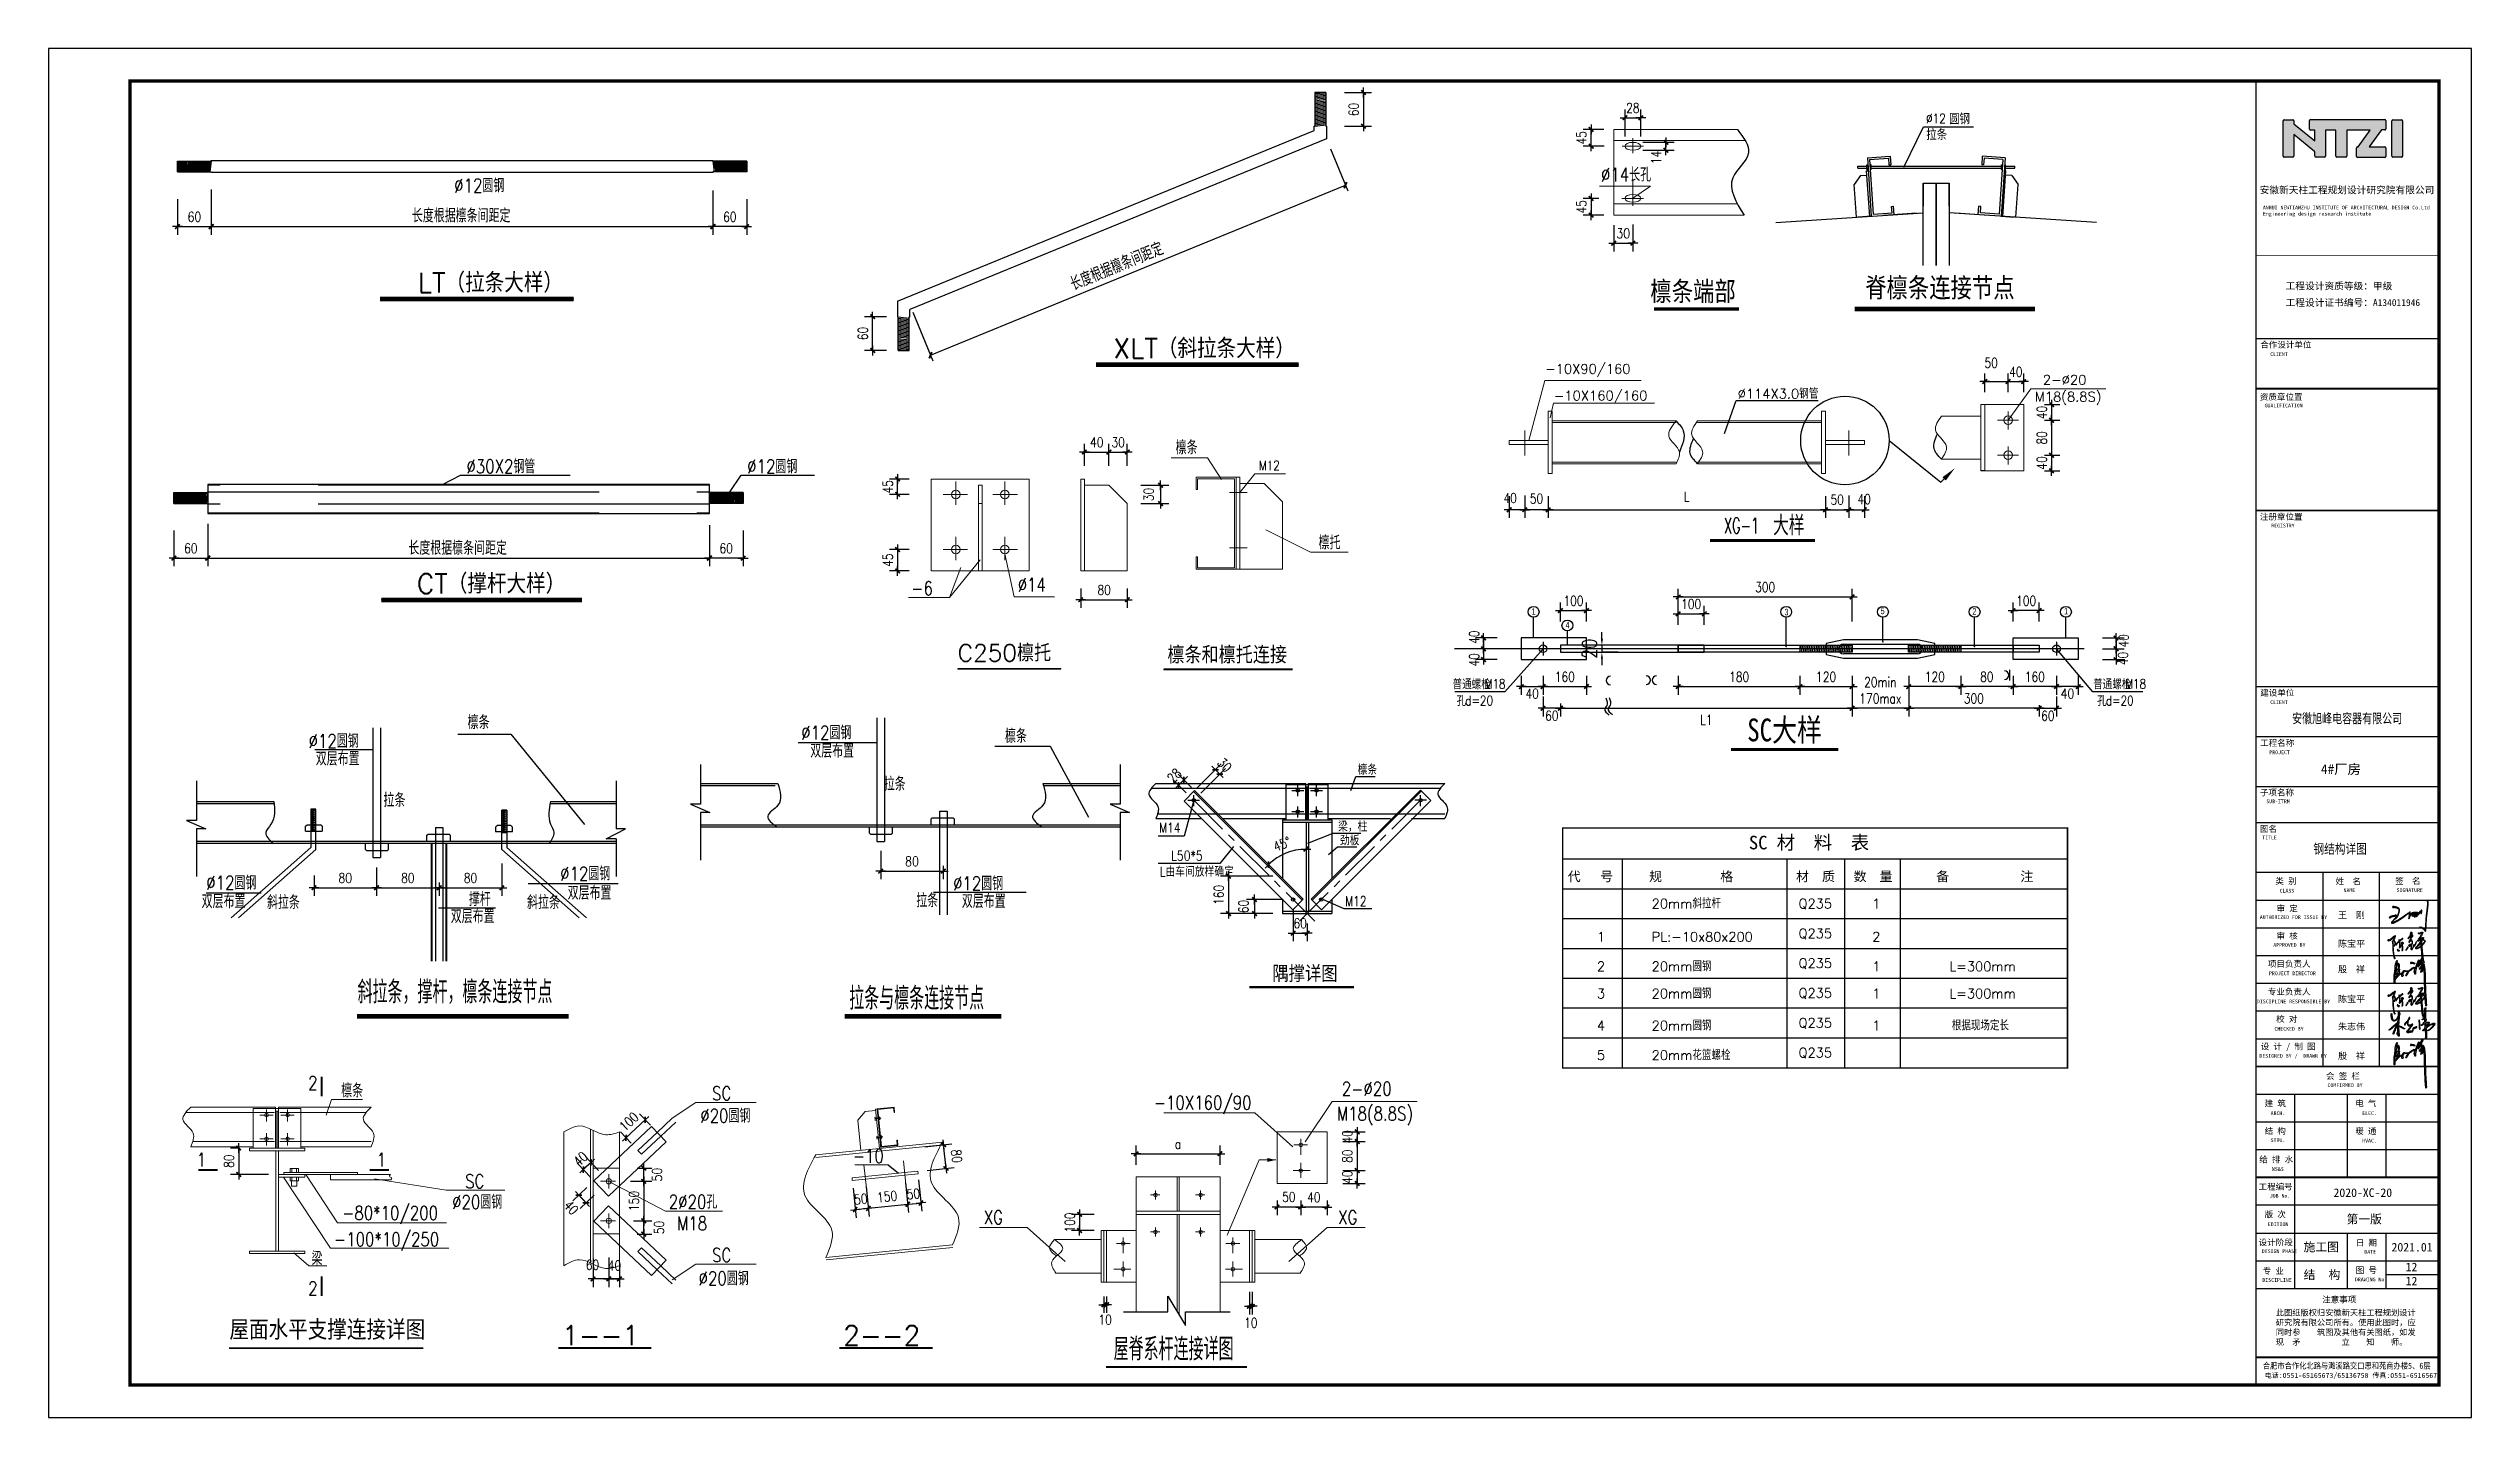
# Model space of a CAD drawing. Extents: x 32177600 to 32582346, y -189249 to 154687.
# Drawn here: x 32508046 to 32582346, y -30425 to 11575 of the extents above; entities that cross this region are included whole.
import ezdxf
from ezdxf.enums import TextEntityAlignment as Align

# ---------------------------------------------------------------- set-up
doc = ezdxf.new("R2010")
doc.units = 0
doc.header["$LTSCALE"] = 1000
doc.header["$MEASUREMENT"] = 0
for name, pattern in [('ACAD_ISO02W100', [15, 12, -3]), ('ACAD_ISO04W100', [30.5, 24, -3, 0.5, -3]), ('CENTER', [2, 1.25, -0.25, 0.25, -0.25])]:
    doc.linetypes.add(name, pattern=pattern)
doc.layers.get('0').update_dxf_attribs({"linetype": 'CONTINUOUS'})
doc.layers.get('DEFPOINTS').update_dxf_attribs({"linetype": 'CONTINUOUS'})
for name, color, linetype in [('11', 3, 'CONTINUOUS'), ('12', 15, 'CONTINUOUS'), ('46', 7, 'CONTINUOUS'), ('DIANH', 6, 'CENTER'), ('DIM', 3, 'CONTINUOUS'), ('GREEN', 3, 'CONTINUOUS'), ('GROUND', 2, 'CONTINUOUS'), ('LAYER1', 7, 'ACAD_ISO04W100'), ('Layer2', 3, 'CONTINUOUS'), ('LAYER3', 6, 'CONTINUOUS'), ('LAYER4', 3, 'CONTINUOUS'), ('LAYER5', 5, 'CONTINUOUS'), ('LAYER6', 4, 'CONTINUOUS'), ('PUB_DIM', 3, 'CONTINUOUS'), ('PUB_TAB', 7, 'CONTINUOUS'), ('PUB_TEXT', 7, 'CONTINUOUS'), ('PUB_TITLE', 4, 'CONTINUOUS'), ('RED', 1, 'CONTINUOUS'), ('TEXT', 7, 'CONTINUOUS'), ('XUX', 3, 'ACAD_ISO02W100'), ('YELLOW', 2, 'CONTINUOUS'), ('标注', 4, 'CONTINUOUS'), ('轴线', 253, 'CONTINUOUS'), ('门窗', 4, 'CONTINUOUS')]:
    doc.layers.add(name, color=color, linetype=linetype)
doc.styles.add('-宋体', font='', dxfattribs={"width": 0.8})
doc.styles.add('-黑体', font='simhei.ttf')
doc.styles.add('_HZTXT', font='txt.shx', dxfattribs={"width": 0.8, "bigfont": 'hztxt.shx'})
doc.styles.add('_SIMPLEX', font='SIMPLEX', dxfattribs={"width": 0.8})
doc.styles.add('DIM_FONT', font='SIMPLEX.shx', dxfattribs={"width": 0.8})
doc.styles.add('STYLE-黑体', font='simhei.ttf')
doc.styles.add('TQ', font='')
doc.styles.add('TSSD_NORM', font='txt.shx', dxfattribs={"width": 0.7, "bigfont": 'tssdchn.shx'})
doc.styles.add('中文', font='', dxfattribs={"width": 0.8, "height": 1000})
doc.styles.add('中西', font='romans.shx', dxfattribs={"width": 0.8, "height": 350, "bigfont": 'hztxt.shx'})
doc.styles.add('幼圆', font='')
doc.styles.add('标注', font='romans.shx', dxfattribs={"width": 0.8, "height": 450, "bigfont": 'hztxt.shx'})
doc.styles.get('-宋体').set_extended_font_data('SimSun')
doc.styles.get('TQ').set_extended_font_data('SimSun')
doc.styles.get('中文').set_extended_font_data('SimSun')
doc.styles.get('幼圆').set_extended_font_data('幼圆')
doc.dimstyles.new('DIMN', dxfattribs={"dimtxt": 300, "dimasz": 1, "dimexe": 250, "dimexo": 300, "dimgap": 150, "dimtad": 1, "dimdec": 0, "dimzin": 0, "dimdsep": 46, "dimtxsty": 'DIM_FONT', "dimblk": '_DIMX', "dimcen": 0.09, "dimclrt": 7, "dimadec": 0, "dimazin": 0, "dimtfac": 1, "dimtdec": 0, "dimtix": 1, "dimtmove": 2, "dimatfit": 3, "dimldrblk": '_DIMX', "dimfxl": 0, "dimtolj": 1, "dimtzin": 0, "dimarcsym": 0})
doc.dimstyles.new('ISO-25', dxfattribs={"dimtxt": 2.5, "dimasz": 200, "dimexe": 1.25, "dimexo": 0.625, "dimgap": 100, "dimtad": 1, "dimdec": 0, "dimdsep": 32, "dimtxsty": '标注', "dimcen": 2.5, "dimadec": 0, "dimazin": 0, "dimtfac": 1, "dimtdec": 0, "dimtmove": 2, "dimatfit": 3, "dimfxl": 0, "dimarcsym": 0})
pattern_1 = [(260, (32668900.333, 6729.243), (52.52308, -9.261236), [])]

msp = doc.modelspace()

# ---------------------------------------------------------------- texts
at = {"style": '中西'}
for s, height, p in [('LT（拉条大样）', 600, (32519374.2, 4088.7)), ('XLT（斜拉条大样）', 600, (32540701.2, 2072.7)), ('CT（撑杆大样）', 600, (32519340.8, -5144.8)), ('C250檩托', 523.6, (32535927.8, -7230.2)), ('檩条和檩托连接', 523.6, (32542359.2, -7293.5)), ('隅撑详图', 500, (32545575, -17063.6)), ('屋面水平支撑连接详图', 600, (32513596.5, -28037.5)), ('1--1', 600, (32523792.9, -28201.5)), ('2--2', 600, (32532415.1, -28201.5))]:
    msp.add_text(s, height=height, dxfattribs=at).set_placement(p)
for s, height, style, width, p in [('檩条端部', 600, '-宋体', 0.8, (32557165.5, 3827.4)), ('脊檩条连接节点', 600, '-宋体', 0.8, (32563753.7, 3937.5)), ('XG-1', 480, '_SIMPLEX', 0.6, (32559426.1, -3299.9)), ('大样', 600, '_HZTXT', 0.8, (32560931.4, -3361.8)), ('SC大样', 700, '-宋体', 0.8, (32560136.2, -9680.9))]:
    msp.add_text(s, height=height, dxfattribs=dict(style=style, width=width)).set_placement(p)
at = {"layer": '46', "linetype": 'Continuous', "style": '-黑体'}
msp.add_text('12', height=264.33, dxfattribs=at).set_placement((32580325.1, -25937.3))
at = {"layer": 'DIM', "style": '-宋体', "width": 0.8}
for s, p in [('拉条', (32565625.8, 8796.5)), ('圆钢', (32566324.2, 9278.3))]:
    msp.add_text(s, height=294, dxfattribs=at).set_placement(p)
at = {"layer": 'LAYER4', "color": 3, "style": '中文'}
for s, height, p in [('SC 材  料  表', 416.67, (32560188, -12993.7)), ('代   号', 291.67, (32554632.1, -13970.8)), ('规         格', 291.667, (32557124.6, -13970.8)), ('材  质', 291.67, (32561633.1, -13970.8)), ('数  量', 291.67, (32563397.7, -13970.8)), ('备           注', 291.667, (32565932, -13970.8))]:
    msp.add_text(s, height=height, dxfattribs=at).set_placement(p)
at = {"layer": 'LAYER4', "linetype": 'Continuous', "style": '中西'}
for s, height, p in [('20mm斜拉杆', 291.67, (32557206.8, -14804.5)), ('Q235', 291.67, (32561710.7, -14804.5)), ('1', 291.7, (32563967.9, -14804.5)), ('1', 291.7, (32555527.7, -15822.8)), ('PL:-10x80x200', 291.667, (32557206.8, -15822.8)), ('Q235', 291.67, (32561710.7, -15718.8)), ('2', 291.7, (32563967.9, -15822.8)), ('Q235', 291.67, (32561710.7, -16633)), ('2', 291.7, (32555527.7, -16730.6)), ('20mm圆钢', 291.67, (32557206.8, -16730.6)), ('1', 291.7, (32563967.9, -16730.6)), ('L=300mm', 291.67, (32566335, -16730.6)), ('3', 291.7, (32555527.7, -17564.3)), ('20mm圆钢', 291.67, (32557206.8, -17564.3)), ('Q235', 291.67, (32561710.7, -17547.3)), ('1', 291.7, (32563967.9, -17564.3)), ('L=300mm', 291.67, (32566335, -17564.3)), ('4', 291.7, (32555527.7, -18546.7)), ('20mm圆钢', 291.67, (32557206.8, -18546.7)), ('Q235', 291.67, (32561710.7, -18461.6)), ('1', 291.7, (32563967.9, -18546.7)), ('根据现场定长', 291.67, (32566410.8, -18546.7)), ('5', 291.7, (32555527.7, -19454.4)), ('20mm花篮螺栓', 291.67, (32557206.8, -19454.4)), ('Q235', 291.67, (32561710.7, -19375.9))]:
    msp.add_text(s, height=height, dxfattribs=at).set_placement(p)
at = {"layer": 'LAYER6', "color": 4, "style": '幼圆', "width": 0.8}
for s, p in [('1', (32553525.3, -5796.6)), ('3', (32561278.2, -5816)), ('5', (32564227.8, -5779.8)), ('2', (32567042.2, -5793.8)), ('1', (32569853.7, -5785.9)), ('4', (32554567.7, -6210.1))]:
    msp.add_text(s, height=200, dxfattribs=at).set_placement(p)
at = {"layer": 'PUB_DIM', "insert": (32520592.8, -3750.1), "char_height": 420, "attachment_point": 5, "style": '中西'}
msp.add_mtext('长度根据檩条间距定', dxfattribs=at)
at = {"layer": 'PUB_TAB', "lineweight": -3}
for s, style, width, p in [('安徽旭峰电容器有限公司', 'STYLE-黑体', 0.75, (32578532.2, -9126)), ('4#厂房', 'STYLE-黑体', 1.000119, (32578341, -10684.3)), ('钢结构详图 ', '-宋体', 0.8, (32578398.8, -13128.5))]:
    msp.add_text(s, height=300, dxfattribs=dict(at, style=style, width=width)).set_placement(p, align=Align.CENTER)
at = {"layer": 'TEXT', "style": 'TSSD_NORM', "width": 0.7}
for s, p in [('斜拉条，撑杆，檩条连接节点', (32517523.5, -17717.5)), ('拉条与檩条连接节点', (32532600.4, -17912)), ('屋脊系杆连接详图', (32540707.6, -28672.6))]:
    msp.add_text(s, height=691.2, dxfattribs=at).set_placement(p)
at = {"layer": '标注', "style": '中西', "width": 0.8}
for s, height, p in [('%%C12', 294, (32565619.8, 9278.3)), ('%%C12圆钢', 420, (32520489, 7160.1)), ('%%c14长孔', 420, (32555652.6, 7493.3)), ('檩条', 420, (32542610.9, -875)), ('%%C30X2钢管', 420, (32520862.3, -1458.3)), ('%%C12圆钢', 420, (32529473.4, -1458.3)), ('M12', 294, (32545160.1, -1365)), ('檩托', 420, (32546993.5, -3794.1)), ('-6', 420, (32534504.4, -5192.6)), ('%%c14', 420, (32537767.9, -5088.5)), ('普通螺栓', 291.67, (32551103.8, -8084)), ('M18', 291.67, (32552085, -8064.7)), ('普通螺栓', 291.67, (32570745.5, -8084)), ('M18', 291.67, (32571726.6, -8064.7)), ('檩条', 420, (32520901, -9305.5)), ('孔', 291.7, (32551222.8, -8593.9)), ('d=20', 291.67, (32551492.8, -8577.5)), ('孔', 291.7, (32570864.4, -8593.9)), ('d=20', 291.67, (32571134.4, -8577.5)), ('%%C12圆钢', 420, (32516024.1, -9879.3)), ('%%C12圆钢', 420, (32531130.3, -9621.8)), ('檩条', 420, (32537378.3, -9727)), ('双层布置', 420, (32516242, -10423.6)), ('双层布置', 420, (32531405.3, -10184.6)), ('檩条', 300, (32548191.3, -10700.4)), ('拉条', 420, (32533659, -11194.5)), ('拉条', 420, (32518318.7, -11691.6)), ('M14', 300, (32542103.1, -12480.9)), ('梁，柱', 300, (32547589.4, -12447.1)), ('劲板', 300, (32547645.2, -12872)), ('L50*5', 300, (32542474.9, -13337.8)), ('%%C12圆钢', 420, (32512885.6, -14229.4)), ('%%C12圆钢', 420, (32523737.7, -13947.6)), ('双层布置', 420, (32523964.9, -14540.5)), ('%%C12圆钢', 420, (32535784, -14248.6)), ('L由车间放样确定', 300, (32542122.2, -13830.9)), ('双层布置', 420, (32512742.7, -14800.1)), ('斜拉条', 420, (32514746, -14830)), ('双层布置', 420, (32520382.5, -15260)), ('撑杆', 420, (32520938.9, -14731.4)), ('斜拉条', 420, (32522719.4, -14829.9)), ('拉条', 420, (32534656.1, -14769.9)), ('双层布置', 420, (32536053.9, -14796)), ('M12', 300, (32547803.2, -14732)), ('2', 420, (32516010, -20370.9)), ('檩条', 420, (32517022.9, -20604.7)), ('SC', 420, (32528392.7, -20689.7)), ('-10X160/90', 420, (32541941.2, -20975.1)), ('2-%%C20', 420, (32547707.4, -20549.4)), ('%%C20圆钢', 420, (32528033.9, -21374.4)), ('M18(8.8S)', 420, (32547554.3, -21310.1)), ('-10', 420, (32532711.1, -22607.7)), ('1', 420, (32512594.4, -22724.2)), ('1', 420, (32518110.8, -22724.2)), ('SC', 420, (32520824.7, -23384.5)), ('%%C20圆钢', 420, (32520423.7, -24022)), ('2%%c20孔', 420, (32527068, -24016.5)), ('-80*10/200', 420, (32517053, -24355.3)), ('M18', 420, (32527322.6, -24673.9)), ('XG', 420, (32536724.6, -24493.1)), ('XG', 420, (32547593, -24493.1)), ('-100*10/250', 420, (32516801.7, -25166.3)), ('SC', 420, (32528392.7, -25652)), ('梁', 420, (32516113.2, -25754.3)), ('%%C20圆钢', 420, (32527982.4, -26364.9)), ('2', 420, (32516010, -26674.6))]:
    msp.add_text(s, height=height, dxfattribs=at).set_placement(p)
at = {"layer": '标注', "insert": (32520701.3, 6445.9), "char_height": 420, "attachment_point": 5, "style": '中西'}
msp.add_mtext('长度根据檩条间距定', dxfattribs=at)
at = {"layer": '标注', "insert": (32540803.8, 4897.3), "char_height": 420, "attachment_point": 5, "rotation": 22.293948, "style": '中西'}
msp.add_mtext('长度根据檩条间距定', dxfattribs=at)
at = {"layer": '门窗', "style": '中西'}
for s, p in [('-10X90/160', (32553937.1, 1596.5)), ('2-%%C20', (32569200.7, 1261.8)), ('-10X160/160', (32554203, 776.8)), ('%%C114X3.0钢管', (32559841.1, 834.6)), ('M18(8.8S)', (32568959.5, 745.1))]:
    msp.add_text(s, height=294, dxfattribs=at).set_placement(p)

# ---------------------------------------------------------------- blocks, each defined once
blk = doc.blocks.new('_DIMX')
blk.add_line((-150, 0), (150, 0))
at = {"const_width": 50}
blk.add_lwpolyline([(-70, -70), (70, 70)], dxfattribs=at)
blk = doc.blocks.new('*D103')
at = {"layer": 'DEFPOINTS', "color": 0}
for p in [(32569620, -8001), (32569087, -8334), (32569620, -8667)]:
    blk.add_point(p, dxfattribs=at)
at = {"layer": 'PUB_DIM', "color": 0, "lineweight": -2}
for p, q in [((32569087, -8634), (32569087, -8917)), ((32569088, -8667), (32569619, -8667)), ((32569620, -8301), (32569620, -8917))]:
    blk.add_line(p, q, dxfattribs=at)
at = {"layer": 'PUB_DIM', "color": 0, "lineweight": -2, "rotation": 180}
blk.add_blockref('_DIMX', (32569087, -8667), dxfattribs=at)
at = {"layer": 'PUB_DIM', "color": 0, "lineweight": -2}
blk.add_blockref('_DIMX', (32569620, -8667), dxfattribs=at)
at = {"layer": 'PUB_DIM', "color": 7, "insert": (32569353, -8897), "char_height": 300, "attachment_point": 5, "style": 'DIM_FONT'}
blk.add_mtext('\\A1;60', dxfattribs=at)
blk = doc.blocks.new('*D104')
at = {"layer": 'DEFPOINTS', "color": 0}
for p in [(32569620, -7374), (32570287, -7374), (32569620, -8001)]:
    blk.add_point(p, dxfattribs=at)
at = {"layer": 'PUB_DIM', "color": 0, "lineweight": -2}
for p, q in [((32569620, -7674), (32569620, -8251)), ((32570286, -8001), (32569621, -8001)), ((32570287, -7674), (32570287, -8251))]:
    blk.add_line(p, q, dxfattribs=at)
at = {"layer": 'PUB_DIM', "color": 0, "lineweight": -2, "rotation": 180}
blk.add_blockref('_DIMX', (32569620, -8001), dxfattribs=at)
at = {"layer": 'PUB_DIM', "color": 0, "lineweight": -2}
blk.add_blockref('_DIMX', (32570287, -8001), dxfattribs=at)
at = {"layer": 'PUB_DIM', "color": 7, "insert": (32569953, -8217), "char_height": 300, "attachment_point": 5, "style": 'DIM_FONT'}
blk.add_mtext('\\A1;40', dxfattribs=at)
blk = doc.blocks.new('*D105')
at = {"layer": 'DEFPOINTS', "color": 0}
for p in [(32568287, -7374), (32569620, -7374), (32568287, -8001)]:
    blk.add_point(p, dxfattribs=at)
at = {"layer": 'PUB_DIM', "color": 0, "lineweight": -2}
for p, q in [((32568287, -7674), (32568287, -8251)), ((32569619, -8001), (32568288, -8001)), ((32569620, -7674), (32569620, -8251))]:
    blk.add_line(p, q, dxfattribs=at)
at = {"layer": 'PUB_DIM', "color": 0, "lineweight": -2, "rotation": 180}
blk.add_blockref('_DIMX', (32568287, -8001), dxfattribs=at)
at = {"layer": 'PUB_DIM', "color": 0, "lineweight": -2}
blk.add_blockref('_DIMX', (32569620, -8001), dxfattribs=at)
at = {"layer": 'PUB_DIM', "color": 7, "insert": (32568953, -7701), "char_height": 300, "attachment_point": 5, "style": 'DIM_FONT'}
blk.add_mtext('\\A1;160', dxfattribs=at)
blk = doc.blocks.new('*D108')
at = {"layer": 'DEFPOINTS', "color": 0}
for p in [(32514206, -22157), (32513880, -22967), (32515097, -22967)]:
    blk.add_point(p, dxfattribs=at)
at = {"layer": 'PUB_DIM', "color": 0, "lineweight": -2}
for p, q in [((32513906, -22157), (32513630, -22157)), ((32513880, -22158), (32513880, -22966)), ((32514797, -22967), (32513630, -22967))]:
    blk.add_line(p, q, dxfattribs=at)
for p, rotation in [((32513880, -22157), 90), ((32513880, -22967), 270)]:
    blk.add_blockref('_DIMX', p, dxfattribs=dict(at, rotation=rotation))
at = {"layer": 'PUB_DIM', "color": 7, "insert": (32513580, -22562), "char_height": 300, "attachment_point": 5, "rotation": 90, "style": 'DIM_FONT'}
blk.add_mtext('\\A1;80', dxfattribs=at)
blk = doc.blocks.new('*D86')
at = {"layer": 'DEFPOINTS', "color": 0}
for p in [(32524447, -22819), (32524883, -23282), (32525119, -23060)]:
    blk.add_point(p, dxfattribs=at)
at = {"layer": 'PUB_DIM', "color": 0, "lineweight": -2}
for p, q in [((32524677, -23063), (32524276, -22637)), ((32524446, -22819), (32524445, -22820)), ((32524683, -22597), (32524447, -22819)), ((32524913, -22841), (32524511, -22415)), ((32524684, -22596), (32524684, -22595))]:
    blk.add_line(p, q, dxfattribs=at)
for p, rotation in [((32524447, -22819), 43.27105636871596), ((32524683, -22597), 223.271056368716)]:
    blk.add_blockref('_DIMX', p, dxfattribs=dict(at, rotation=rotation))
at = {"layer": 'PUB_DIM', "color": 7, "insert": (32524359, -22489), "char_height": 300, "attachment_point": 5, "rotation": 43.27106, "style": 'DIM_FONT'}
blk.add_mtext('\\A1;40', dxfattribs=at)
blk = doc.blocks.new('*D88')
at = {"layer": 'DEFPOINTS', "color": 0}
for p in [(32525682, -23176), (32525682, -24389), (32526300, -24389)]:
    blk.add_point(p, dxfattribs=at)
at = {"layer": 'PUB_DIM', "color": 0, "lineweight": -2}
for p, q in [((32525982, -23176), (32526550, -23176)), ((32526300, -23177), (32526300, -24388)), ((32525982, -24389), (32526550, -24389))]:
    blk.add_line(p, q, dxfattribs=at)
for p, rotation in [((32526300, -23176), 90), ((32526300, -24389), 270)]:
    blk.add_blockref('_DIMX', p, dxfattribs=dict(at, rotation=rotation))
at = {"layer": 'PUB_DIM', "color": 7, "insert": (32526000, -23782), "char_height": 300, "attachment_point": 5, "rotation": 90, "style": 'DIM_FONT'}
blk.add_mtext('\\A1;150', dxfattribs=at)
blk = doc.blocks.new('*D89')
at = {"layer": 'DEFPOINTS', "color": 0}
for p in [(32525230, -25213), (32525554, -25396), (32525230, -26172)]:
    blk.add_point(p, dxfattribs=at)
at = {"layer": 'PUB_DIM', "color": 0, "lineweight": -2}
for p, q in [((32525230, -25513), (32525230, -26422)), ((32525554, -25696), (32525554, -26422)), ((32525553, -26172), (32525231, -26172))]:
    blk.add_line(p, q, dxfattribs=at)
at = {"layer": 'PUB_DIM', "color": 0, "lineweight": -2, "rotation": 180}
blk.add_blockref('_DIMX', (32525230, -26172), dxfattribs=at)
at = {"layer": 'PUB_DIM', "color": 0, "lineweight": -2}
blk.add_blockref('_DIMX', (32525554, -26172), dxfattribs=at)
at = {"layer": 'PUB_DIM', "color": 7, "insert": (32525405, -25759), "char_height": 300, "attachment_point": 5, "style": 'DIM_FONT'}
blk.add_mtext('\\A1;40', dxfattribs=at)
blk = doc.blocks.new('*D90')
at = {"layer": 'DEFPOINTS', "color": 0}
for p in [(32524744, -25249), (32525230, -25432), (32524744, -26172)]:
    blk.add_point(p, dxfattribs=at)
at = {"layer": 'PUB_DIM', "color": 0, "lineweight": -2}
for p, q in [((32524744, -25549), (32524744, -26422)), ((32525230, -25732), (32525230, -26422)), ((32525229, -26172), (32524745, -26172))]:
    blk.add_line(p, q, dxfattribs=at)
at = {"layer": 'PUB_DIM', "color": 0, "lineweight": -2, "rotation": 180}
blk.add_blockref('_DIMX', (32524744, -26172), dxfattribs=at)
at = {"layer": 'PUB_DIM', "color": 0, "lineweight": -2}
blk.add_blockref('_DIMX', (32525230, -26172), dxfattribs=at)
at = {"layer": 'PUB_DIM', "color": 7, "insert": (32524731, -25740), "char_height": 300, "attachment_point": 5, "style": 'DIM_FONT'}
blk.add_mtext('\\A1;60', dxfattribs=at)
blk = doc.blocks.new('*D91')
at = {"layer": 'DEFPOINTS', "color": 0}
for p in [(32526344, -21289), (32526118, -22230), (32526708, -21675)]:
    blk.add_point(p, dxfattribs=at)
at = {"layer": 'PUB_DIM', "color": 0, "lineweight": -2}
for p, q in [((32525754, -21844), (32526344, -21289)), ((32526502, -21457), (32526173, -21107)), ((32526345, -21288), (32526346, -21288)), ((32525912, -22012), (32525583, -21662)), ((32525754, -21845), (32525753, -21845))]:
    blk.add_line(p, q, dxfattribs=at)
for p, rotation in [((32526344, -21289), 223.2710563685233), ((32525754, -21844), 43.27105636852331)]:
    blk.add_blockref('_DIMX', p, dxfattribs=dict(at, rotation=rotation))
at = {"layer": 'PUB_DIM', "color": 7, "insert": (32525844, -21348), "char_height": 300, "attachment_point": 5, "rotation": 43.27106, "style": 'DIM_FONT'}
blk.add_mtext('\\A1;100', dxfattribs=at)
blk = doc.blocks.new('*D94')
at = {"layer": 'DEFPOINTS', "color": 0}
for p in [(32546446, -23468), (32547253, -23468), (32546446, -23967)]:
    blk.add_point(p, dxfattribs=at)
at = {"layer": 'PUB_DIM', "color": 0, "lineweight": -2}
for p, q in [((32546446, -23768), (32546446, -24217)), ((32547253, -23768), (32547253, -24217)), ((32547252, -23967), (32546447, -23967))]:
    blk.add_line(p, q, dxfattribs=at)
at = {"layer": 'PUB_DIM', "color": 0, "lineweight": -2, "rotation": 180}
blk.add_blockref('_DIMX', (32546446, -23967), dxfattribs=at)
at = {"layer": 'PUB_DIM', "color": 0, "lineweight": -2}
blk.add_blockref('_DIMX', (32547253, -23967), dxfattribs=at)
at = {"layer": 'PUB_DIM', "color": 7, "insert": (32546850, -23667), "char_height": 300, "attachment_point": 5, "style": 'DIM_FONT'}
blk.add_mtext('\\A1;40', dxfattribs=at)
blk = doc.blocks.new('*D95')
at = {"layer": 'DEFPOINTS', "color": 0}
for p in [(32545719, -23468), (32546446, -23468), (32545719, -23967)]:
    blk.add_point(p, dxfattribs=at)
at = {"layer": 'PUB_DIM', "color": 0, "lineweight": -2}
for p, q in [((32545719, -23768), (32545719, -24217)), ((32546446, -23768), (32546446, -24217)), ((32546445, -23967), (32545720, -23967))]:
    blk.add_line(p, q, dxfattribs=at)
at = {"layer": 'PUB_DIM', "color": 0, "lineweight": -2, "rotation": 180}
blk.add_blockref('_DIMX', (32545719, -23967), dxfattribs=at)
at = {"layer": 'PUB_DIM', "color": 0, "lineweight": -2}
blk.add_blockref('_DIMX', (32546446, -23967), dxfattribs=at)
at = {"layer": 'PUB_DIM', "color": 7, "insert": (32546083, -23656), "char_height": 300, "attachment_point": 5, "style": 'DIM_FONT'}
blk.add_mtext('\\A1;50', dxfattribs=at)
blk = doc.blocks.new('*D97')
at = {"layer": 'DEFPOINTS', "color": 0}
for p in [(32534300, -22926), (32533091, -23047), (32534396, -23883)]:
    blk.add_point(p, dxfattribs=at)
at = {"layer": 'PUB_DIM', "color": 0, "lineweight": -2}
for p, q in [((32533121, -23346), (32533212, -24252)), ((32534330, -23225), (32534421, -24132)), ((32533188, -24003), (32534395, -23883))]:
    blk.add_line(p, q, dxfattribs=at)
for p, rotation in [((32534396, -23883), 5.699999892175432), ((32533187, -24004), 185.6999998921754)]:
    blk.add_blockref('_DIMX', p, dxfattribs=dict(at, rotation=rotation))
at = {"layer": 'PUB_DIM', "color": 7, "insert": (32533762, -23645), "char_height": 300, "attachment_point": 5, "rotation": 5.7, "style": 'DIM_FONT'}
blk.add_mtext('\\A1;150', dxfattribs=at)
blk = doc.blocks.new('*D98')
at = {"layer": 'DEFPOINTS', "color": 0}
for p in [(32532688, -23087), (32533091, -23047), (32533187, -24004)]:
    blk.add_point(p, dxfattribs=at)
at = {"layer": 'PUB_DIM', "color": 0, "lineweight": -2}
for p, q in [((32532718, -23386), (32532809, -24293)), ((32533121, -23346), (32533212, -24252)), ((32532783, -24044), (32532782, -24044)), ((32532784, -24044), (32533187, -24004)), ((32533188, -24003), (32533189, -24003))]:
    blk.add_line(p, q, dxfattribs=at)
for p, rotation in [((32532784, -24044), 5.699999999944056), ((32533187, -24004), 185.6999999999441)]:
    blk.add_blockref('_DIMX', p, dxfattribs=dict(at, rotation=rotation))
at = {"layer": 'PUB_DIM', "color": 7, "insert": (32532956, -23725), "char_height": 300, "attachment_point": 5, "rotation": 5.7, "style": 'DIM_FONT'}
blk.add_mtext('\\A1;50', dxfattribs=at)
blk = doc.blocks.new('*D99')
at = {"layer": 'DEFPOINTS', "color": 0}
for p in [(32534698, -22832), (32534373, -23651), (32534799, -23843)]:
    blk.add_point(p, dxfattribs=at)
at = {"layer": 'PUB_DIM', "color": 0, "lineweight": -2}
for p, q in [((32534728, -23131), (32534824, -24091)), ((32534395, -23883), (32534394, -23883)), ((32534396, -23883), (32534799, -23843)), ((32534402, -23950), (32534421, -24132)), ((32534800, -23843), (32534801, -23842))]:
    blk.add_line(p, q, dxfattribs=at)
for p, rotation in [((32534396, -23883), 5.699999892175462), ((32534799, -23843), 185.6999998921754)]:
    blk.add_blockref('_DIMX', p, dxfattribs=dict(at, rotation=rotation))
at = {"layer": 'PUB_DIM', "color": 7, "insert": (32534567, -23564), "char_height": 300, "attachment_point": 5, "rotation": 5.7, "style": 'DIM_FONT'}
blk.add_mtext('\\A1;50', dxfattribs=at)
blk = doc.blocks.new('*D100')
at = {"layer": 'DEFPOINTS', "color": 0}
for p in [(32534616, -22145), (32535496, -22057), (32534689, -22870)]:
    blk.add_point(p, dxfattribs=at)
at = {"layer": 'PUB_DIM', "color": 0, "lineweight": -2}
for p, q in [((32534915, -22115), (32535744, -22032)), ((32535568, -22782), (32535496, -22058)), ((32534987, -22841), (32535817, -22758))]:
    blk.add_line(p, q, dxfattribs=at)
for p, rotation in [((32535496, -22057), 95.69999999982853), ((32535568, -22783), 275.6999999998285)]:
    blk.add_blockref('_DIMX', p, dxfattribs=dict(at, rotation=rotation))
at = {"layer": 'PUB_DIM', "color": 7, "insert": (32535892, -22406), "char_height": 300, "attachment_point": 5, "rotation": 275.7, "style": 'DIM_FONT'}
blk.add_mtext('\\A1;80', dxfattribs=at)
blk = doc.blocks.new('*D101')
at = {"layer": 'DEFPOINTS', "color": 0}
for p in [(32540407, -26412), (32540493, -26412), (32540493, -26966)]:
    blk.add_point(p, dxfattribs=at)
at = {"layer": 'PUB_DIM', "color": 0, "lineweight": -2}
for p, q in [((32540407, -26712), (32540407, -27216)), ((32540493, -26712), (32540493, -27216)), ((32540406, -26966), (32540405, -26966)), ((32540407, -26966), (32540493, -26966)), ((32540494, -26966), (32540495, -26966))]:
    blk.add_line(p, q, dxfattribs=at)
blk.add_blockref('_DIMX', (32540407, -26966), dxfattribs=at)
at = {"layer": 'PUB_DIM', "color": 0, "lineweight": -2, "rotation": 180}
blk.add_blockref('_DIMX', (32540493, -26966), dxfattribs=at)
at = {"layer": 'PUB_DIM', "color": 7, "insert": (32540450, -27423), "char_height": 300, "attachment_point": 5, "style": 'DIM_FONT'}
blk.add_mtext('\\A1;10', dxfattribs=at)
blk = doc.blocks.new('*D76')
at = {"layer": 'DEFPOINTS', "color": 0}
for p in [(32540409, -24192), (32539666, -24687), (32540409, -24687)]:
    blk.add_point(p, dxfattribs=at)
at = {"layer": 'PUB_DIM', "color": 0, "lineweight": -2}
for p, q in [((32540109, -24192), (32539416, -24192)), ((32539666, -24191), (32539666, -24190)), ((32539666, -24192), (32539666, -24687)), ((32540109, -24687), (32539416, -24687)), ((32539666, -24688), (32539666, -24689))]:
    blk.add_line(p, q, dxfattribs=at)
for p, rotation in [((32539666, -24192), 270), ((32539666, -24687), 90)]:
    blk.add_blockref('_DIMX', p, dxfattribs=dict(at, rotation=rotation))
at = {"layer": 'PUB_DIM', "color": 7, "insert": (32539366, -24439), "char_height": 300, "attachment_point": 5, "rotation": 90, "style": 'DIM_FONT'}
blk.add_mtext('\\A1;100', dxfattribs=at)
blk = doc.blocks.new('*D77')
at = {"layer": 'DEFPOINTS', "color": 0}
for p in [(32544874, -26270), (32544959, -26270), (32544874, -27012)]:
    blk.add_point(p, dxfattribs=at)
at = {"layer": 'PUB_DIM', "color": 0, "lineweight": -2}
for p, q in [((32544874, -26570), (32544874, -27262)), ((32544959, -26570), (32544959, -27262)), ((32544873, -27012), (32544872, -27012)), ((32544959, -27012), (32544874, -27012)), ((32544960, -27012), (32544961, -27012))]:
    blk.add_line(p, q, dxfattribs=at)
blk.add_blockref('_DIMX', (32544874, -27012), dxfattribs=at)
at = {"layer": 'PUB_DIM', "color": 0, "lineweight": -2, "rotation": 180}
blk.add_blockref('_DIMX', (32544959, -27012), dxfattribs=at)
at = {"layer": 'PUB_DIM', "color": 7, "insert": (32544917, -27520), "char_height": 300, "attachment_point": 5, "style": 'DIM_FONT'}
blk.add_mtext('\\A1;10', dxfattribs=at)
blk = doc.blocks.new('*D78')
at = {"layer": 'DEFPOINTS', "color": 0}
for p in [(32547434, -21663), (32547434, -21960), (32548176, -21960)]:
    blk.add_point(p, dxfattribs=at)
at = {"layer": 'PUB_DIM', "color": 0, "lineweight": -2}
for p, q in [((32547734, -21663), (32548426, -21663)), ((32547734, -21960), (32548426, -21960)), ((32548176, -21662), (32548176, -21661)), ((32548176, -21663), (32548176, -21960)), ((32548176, -21961), (32548176, -21962))]:
    blk.add_line(p, q, dxfattribs=at)
for p, rotation in [((32548176, -21663), 270), ((32548176, -21960), 90)]:
    blk.add_blockref('_DIMX', p, dxfattribs=dict(at, rotation=rotation))
at = {"layer": 'PUB_DIM', "color": 7, "insert": (32547876, -21811), "char_height": 300, "attachment_point": 5, "rotation": 90, "style": 'DIM_FONT'}
blk.add_mtext('\\A1;40', dxfattribs=at)
blk = doc.blocks.new('*D79')
at = {"layer": 'DEFPOINTS', "color": 0}
for p in [(32547434, -22850), (32547434, -23246), (32548176, -23246)]:
    blk.add_point(p, dxfattribs=at)
at = {"layer": 'PUB_DIM', "color": 0, "lineweight": -2}
for p, q in [((32547734, -22850), (32548426, -22850)), ((32548176, -22849), (32548176, -22848)), ((32548176, -22850), (32548176, -23246)), ((32547734, -23246), (32548426, -23246)), ((32548176, -23247), (32548176, -23248))]:
    blk.add_line(p, q, dxfattribs=at)
for p, rotation in [((32548176, -22850), 270), ((32548176, -23246), 90)]:
    blk.add_blockref('_DIMX', p, dxfattribs=dict(at, rotation=rotation))
at = {"layer": 'PUB_DIM', "color": 7, "insert": (32547876, -23048), "char_height": 300, "attachment_point": 5, "rotation": 90, "style": 'DIM_FONT'}
blk.add_mtext('\\A1;40', dxfattribs=at)
blk = doc.blocks.new('*D80')
at = {"layer": 'DEFPOINTS', "color": 0}
for p in [(32547434, -21960), (32547434, -22850), (32548176, -22850)]:
    blk.add_point(p, dxfattribs=at)
at = {"layer": 'PUB_DIM', "color": 0, "lineweight": -2}
for p, q in [((32547734, -21960), (32548426, -21960)), ((32548176, -21961), (32548176, -22849)), ((32547734, -22850), (32548426, -22850))]:
    blk.add_line(p, q, dxfattribs=at)
for p, rotation in [((32548176, -21960), 90), ((32548176, -22850), 270)]:
    blk.add_blockref('_DIMX', p, dxfattribs=dict(at, rotation=rotation))
at = {"layer": 'PUB_DIM', "color": 7, "insert": (32547876, -22405), "char_height": 300, "attachment_point": 5, "rotation": 90, "style": 'DIM_FONT'}
blk.add_mtext('\\A1;80', dxfattribs=at)
blk = doc.blocks.new('*D81')
at = {"layer": 'DEFPOINTS', "color": 0}
for p in [(32528423, 7221), (32529457, 7252), (32528423, 6109)]:
    blk.add_point(p, dxfattribs=at)
at = {"layer": 'PUB_DIM', "color": 0, "lineweight": -2}
for p, q in [((32528423, 6921), (32528423, 5859)), ((32529457, 6952), (32529457, 5859)), ((32529456, 6109), (32528424, 6109))]:
    blk.add_line(p, q, dxfattribs=at)
at = {"layer": 'PUB_DIM', "color": 0, "lineweight": -2, "rotation": 180}
blk.add_blockref('_DIMX', (32528423, 6109), dxfattribs=at)
at = {"layer": 'PUB_DIM', "color": 0, "lineweight": -2}
blk.add_blockref('_DIMX', (32529457, 6109), dxfattribs=at)
at = {"layer": 'PUB_DIM', "color": 7, "insert": (32528940, 6409), "char_height": 300, "attachment_point": 5, "style": 'DIM_FONT'}
blk.add_mtext('\\A1;60', dxfattribs=at)
blk = doc.blocks.new('_ArchTick')
at = {"color": 0, "linetype": 'ByBlock', "const_width": 0.4}
blk.add_lwpolyline([(-0.5, -0.5), (0.5, 0.5)], dxfattribs=at)
blk = doc.blocks.new('*D82')
at = {"layer": 'DEFPOINTS', "color": 0}
for p in [(32528314, -2948), (32529348, -2917), (32528314, -4059)]:
    blk.add_point(p, dxfattribs=at)
at = {"layer": 'PUB_DIM', "color": 0, "lineweight": -2}
for p, q in [((32528314, -3248), (32528314, -4309)), ((32529348, -3217), (32529348, -4309)), ((32529347, -4059), (32528315, -4059))]:
    blk.add_line(p, q, dxfattribs=at)
at = {"layer": 'PUB_DIM', "color": 0, "lineweight": -2, "rotation": 180}
blk.add_blockref('_DIMX', (32528314, -4059), dxfattribs=at)
at = {"layer": 'PUB_DIM', "color": 0, "lineweight": -2}
blk.add_blockref('_DIMX', (32529348, -4059), dxfattribs=at)
at = {"layer": 'PUB_DIM', "color": 7, "insert": (32528831, -3759), "char_height": 300, "attachment_point": 5, "style": 'DIM_FONT'}
blk.add_mtext('\\A1;60', dxfattribs=at)
blk = doc.blocks.new('*D68')
at = {"layer": 'DEFPOINTS', "color": 0}
for p in [(32547485, 10223), (32547485, 9189), (32548368, 9189)]:
    blk.add_point(p, dxfattribs=at)
at = {"layer": 'PUB_DIM', "color": 0, "lineweight": -2}
for p, q in [((32547785, 10223), (32548618, 10223)), ((32548368, 10222), (32548368, 9190)), ((32547785, 9189), (32548618, 9189))]:
    blk.add_line(p, q, dxfattribs=at)
for p, rotation in [((32548368, 10223), 90), ((32548368, 9189), 270)]:
    blk.add_blockref('_DIMX', p, dxfattribs=dict(at, rotation=rotation))
at = {"layer": 'PUB_DIM', "color": 7, "insert": (32548068, 9706), "char_height": 300, "attachment_point": 5, "rotation": 90, "style": 'DIM_FONT'}
blk.add_mtext('\\A1;60', dxfattribs=at)
blk = doc.blocks.new('*D69')
at = {"layer": 'DEFPOINTS', "color": 0}
for p in [(32534085, -1636), (32534736, -1636), (32534736, -2106)]:
    blk.add_point(p, dxfattribs=at)
at = {"layer": 'PUB_DIM', "color": 0, "lineweight": -2}
for p, q in [((32534436, -1636), (32533835, -1636)), ((32534436, -2106), (32533835, -2106)), ((32534085, -1635), (32534085, -1634)), ((32534085, -2106), (32534085, -1636)), ((32534085, -2107), (32534085, -2108))]:
    blk.add_line(p, q, dxfattribs=at)
for p, rotation in [((32534085, -1636), 270), ((32534085, -2106), 90)]:
    blk.add_blockref('_DIMX', p, dxfattribs=dict(at, rotation=rotation))
at = {"layer": 'PUB_DIM', "color": 7, "insert": (32533785, -1871), "char_height": 300, "attachment_point": 5, "rotation": 90, "style": 'DIM_FONT'}
blk.add_mtext('\\A1;45', dxfattribs=at)
blk = doc.blocks.new('*D70')
at = {"layer": 'DEFPOINTS', "color": 0}
for p in [(32533319, 3344), (32534042, 3344), (32534042, 2310)]:
    blk.add_point(p, dxfattribs=at)
at = {"layer": 'PUB_DIM', "color": 0, "lineweight": -2}
for p, q in [((32533742, 3344), (32533069, 3344)), ((32533319, 2311), (32533319, 3343)), ((32533742, 2310), (32533069, 2310))]:
    blk.add_line(p, q, dxfattribs=at)
for p, rotation in [((32533319, 3344), 90), ((32533319, 2310), 270)]:
    blk.add_blockref('_DIMX', p, dxfattribs=dict(at, rotation=rotation))
at = {"layer": 'PUB_DIM', "color": 7, "insert": (32533019, 2827), "char_height": 300, "attachment_point": 5, "rotation": 90, "style": 'DIM_FONT'}
blk.add_mtext('\\A1;60', dxfattribs=at)
blk = doc.blocks.new('*D71')
at = {"layer": 'DEFPOINTS', "color": 0}
for p in [(32534085, -4455), (32534736, -3797), (32534736, -4455)]:
    blk.add_point(p, dxfattribs=at)
at = {"layer": 'PUB_DIM', "color": 0, "lineweight": -2}
for p, q in [((32534436, -3797), (32533835, -3797)), ((32534436, -4455), (32533835, -4455)), ((32534085, -3796), (32534085, -3795)), ((32534085, -3797), (32534085, -4455)), ((32534085, -4456), (32534085, -4457))]:
    blk.add_line(p, q, dxfattribs=at)
for p, rotation in [((32534085, -3797), 270), ((32534085, -4455), 90)]:
    blk.add_blockref('_DIMX', p, dxfattribs=dict(at, rotation=rotation))
at = {"layer": 'PUB_DIM', "color": 7, "insert": (32533785, -4126), "char_height": 300, "attachment_point": 5, "rotation": 90, "style": 'DIM_FONT'}
blk.add_mtext('\\A1;45', dxfattribs=at)
blk = doc.blocks.new('*D73')
at = {"layer": 'DEFPOINTS', "color": 0}
for p in [(32541128, -806), (32540564, -1527), (32541128, -1527)]:
    blk.add_point(p, dxfattribs=at)
at = {"layer": 'PUB_DIM', "color": 0, "lineweight": -2}
for p, q in [((32540564, -1227), (32540564, -556)), ((32541128, -1227), (32541128, -556)), ((32540563, -806), (32540562, -806)), ((32540564, -806), (32541128, -806)), ((32541129, -806), (32541130, -806))]:
    blk.add_line(p, q, dxfattribs=at)
blk.add_blockref('_DIMX', (32540564, -806), dxfattribs=at)
at = {"layer": 'PUB_DIM', "color": 0, "lineweight": -2, "rotation": 180}
blk.add_blockref('_DIMX', (32541128, -806), dxfattribs=at)
at = {"layer": 'PUB_DIM', "color": 7, "insert": (32540846, -506), "char_height": 300, "attachment_point": 5, "style": 'DIM_FONT'}
blk.add_mtext('\\A1;30', dxfattribs=at)
blk = doc.blocks.new('*D74')
at = {"layer": 'DEFPOINTS', "color": 0}
for p in [(32541245, -1824), (32541245, -2388), (32542148, -2388)]:
    blk.add_point(p, dxfattribs=at)
at = {"layer": 'PUB_DIM', "color": 0, "lineweight": -2}
for p, q in [((32541545, -1824), (32542398, -1824)), ((32542148, -1825), (32542148, -2387)), ((32541545, -2388), (32542398, -2388))]:
    blk.add_line(p, q, dxfattribs=at)
for p, rotation in [((32542148, -1824), 90), ((32542148, -2388), 270)]:
    blk.add_blockref('_DIMX', p, dxfattribs=dict(at, rotation=rotation))
at = {"layer": 'PUB_DIM', "color": 7, "insert": (32541781, -2106), "char_height": 300, "attachment_point": 5, "rotation": 90, "style": 'DIM_FONT'}
blk.add_mtext('\\A1;30', dxfattribs=at)
blk = doc.blocks.new('*D37')
at = {"layer": 'DEFPOINTS', "color": 0}
for p in [(32558020, -7374), (32561753, -7374), (32561753, -8001)]:
    blk.add_point(p, dxfattribs=at)
at = {"layer": 'PUB_DIM', "color": 0, "lineweight": -2}
for p, q in [((32558020, -7674), (32558020, -8251)), ((32558021, -8001), (32561752, -8001)), ((32561753, -7674), (32561753, -8251))]:
    blk.add_line(p, q, dxfattribs=at)
at = {"layer": 'PUB_DIM', "color": 0, "lineweight": -2, "rotation": 180}
blk.add_blockref('_DIMX', (32558020, -8001), dxfattribs=at)
at = {"layer": 'PUB_DIM', "color": 0, "lineweight": -2}
blk.add_blockref('_DIMX', (32561753, -8001), dxfattribs=at)
at = {"layer": 'PUB_DIM', "color": 7, "insert": (32559887, -7701), "char_height": 300, "attachment_point": 5, "style": 'DIM_FONT'}
blk.add_mtext('\\A1;180', dxfattribs=at)
blk = doc.blocks.new('*D38')
at = {"layer": 'DEFPOINTS', "color": 0}
for p in [(32563353, -7374), (32554408, -8221), (32563353, -8667)]:
    blk.add_point(p, dxfattribs=at)
at = {"layer": 'PUB_DIM', "color": 0, "lineweight": -2}
for p, q in [((32563353, -7674), (32563353, -8917)), ((32554408, -8521), (32554408, -8917)), ((32554409, -8667), (32563352, -8667))]:
    blk.add_line(p, q, dxfattribs=at)
at = {"layer": 'PUB_DIM', "color": 0, "lineweight": -2, "rotation": 180}
blk.add_blockref('_DIMX', (32554408, -8667), dxfattribs=at)
at = {"layer": 'PUB_DIM', "color": 0, "lineweight": -2}
blk.add_blockref('_DIMX', (32563353, -8667), dxfattribs=at)
at = {"layer": 'PUB_DIM', "color": 7, "insert": (32558881, -9021), "char_height": 300, "attachment_point": 5, "style": 'DIM_FONT'}
blk.add_mtext('\\A1;L1', dxfattribs=at)
blk = doc.blocks.new('*D40')
at = {"layer": 'DEFPOINTS', "color": 0}
for p in [(32552838, -1862), (32553315, -1840), (32552838, -2576)]:
    blk.add_point(p, dxfattribs=at)
at = {"layer": 'PUB_DIM', "color": 0, "lineweight": -2}
for p, q in [((32552838, -2162), (32552838, -2826)), ((32553315, -2140), (32553315, -2826)), ((32553314, -2576), (32552839, -2576))]:
    blk.add_line(p, q, dxfattribs=at)
at = {"layer": 'PUB_DIM', "color": 0, "lineweight": -2, "rotation": 180}
blk.add_blockref('_DIMX', (32552838, -2576), dxfattribs=at)
at = {"layer": 'PUB_DIM', "color": 0, "lineweight": -2}
blk.add_blockref('_DIMX', (32553315, -2576), dxfattribs=at)
at = {"layer": 'PUB_DIM', "color": 7, "insert": (32552866, -2218), "char_height": 300, "attachment_point": 5, "style": 'DIM_FONT'}
blk.add_mtext('\\A1;40', dxfattribs=at)
blk = doc.blocks.new('*D41')
at = {"layer": 'DEFPOINTS', "color": 0}
for p in [(32553315, -1840), (32554032, -1862), (32553315, -2576)]:
    blk.add_point(p, dxfattribs=at)
at = {"layer": 'PUB_DIM', "color": 0, "lineweight": -2}
for p, q in [((32553315, -2140), (32553315, -2826)), ((32554032, -2162), (32554032, -2826)), ((32554031, -2576), (32553316, -2576))]:
    blk.add_line(p, q, dxfattribs=at)
at = {"layer": 'PUB_DIM', "color": 0, "lineweight": -2, "rotation": 180}
blk.add_blockref('_DIMX', (32553315, -2576), dxfattribs=at)
at = {"layer": 'PUB_DIM', "color": 0, "lineweight": -2}
blk.add_blockref('_DIMX', (32554032, -2576), dxfattribs=at)
at = {"layer": 'PUB_DIM', "color": 7, "insert": (32553673, -2234), "char_height": 300, "attachment_point": 5, "style": 'DIM_FONT'}
blk.add_mtext('\\A1;50', dxfattribs=at)
blk = doc.blocks.new('*D42')
at = {"layer": 'DEFPOINTS', "color": 0}
for p in [(32555887, 6976), (32555351, 6458), (32556043, 6458)]:
    blk.add_point(p, dxfattribs=at)
at = {"layer": 'PUB_DIM', "color": 0, "lineweight": -2}
for p, q in [((32555587, 6976), (32555101, 6976)), ((32555351, 6977), (32555351, 6978)), ((32555351, 6976), (32555351, 6458)), ((32555743, 6458), (32555101, 6458)), ((32555351, 6457), (32555351, 6456))]:
    blk.add_line(p, q, dxfattribs=at)
for p, rotation in [((32555351, 6976), 270), ((32555351, 6458), 90)]:
    blk.add_blockref('_DIMX', p, dxfattribs=dict(at, rotation=rotation))
at = {"layer": 'PUB_DIM', "color": 7, "insert": (32555051, 6717), "char_height": 300, "attachment_point": 5, "rotation": 90, "style": 'DIM_FONT'}
blk.add_mtext('\\A1;45', dxfattribs=at)
blk = doc.blocks.new('*D43')
at = {"layer": 'DEFPOINTS', "color": 0}
for p in [(32556043, 6458), (32556631, 6470), (32556631, 5601)]:
    blk.add_point(p, dxfattribs=at)
at = {"layer": 'PUB_DIM', "color": 0, "lineweight": -2}
for p, q in [((32556043, 6158), (32556043, 5351)), ((32556631, 6170), (32556631, 5351)), ((32556042, 5601), (32556041, 5601)), ((32556043, 5601), (32556631, 5601)), ((32556632, 5601), (32556633, 5601))]:
    blk.add_line(p, q, dxfattribs=at)
blk.add_blockref('_DIMX', (32556043, 5601), dxfattribs=at)
at = {"layer": 'PUB_DIM', "color": 0, "lineweight": -2, "rotation": 180}
blk.add_blockref('_DIMX', (32556631, 5601), dxfattribs=at)
at = {"layer": 'PUB_DIM', "color": 7, "insert": (32556337, 5901), "char_height": 300, "attachment_point": 5, "style": 'DIM_FONT'}
blk.add_mtext('\\A1;30', dxfattribs=at)
blk = doc.blocks.new('*D44')
at = {"color": 0, "linetype": 'Continuous', "lineweight": -2}
for p, q in [((32555680, -6534), (32555680, -6334)), ((32556180, -6734), (32555679, -6734)), ((32556180, -6948), (32555679, -6948)), ((32555680, -6734), (32555680, -6948)), ((32555680, -7148), (32555680, -7348))]:
    blk.add_line(p, q, dxfattribs=at)
at = {"color": 0, "linetype": 'Continuous'}
for points in [[(32555646, -6534), (32555713, -6534), (32555680, -6734)], [(32555646, -7148), (32555713, -7148), (32555680, -6948)]]:
    blk.add_solid(points, dxfattribs=at)
at = {"layer": 'DEFPOINTS', "color": 0, "linetype": 'Continuous'}
for p in [(32555680, -6948), (32556180, -6734), (32556180, -6948)]:
    blk.add_point(p, dxfattribs=at)
at = {"color": 0, "linetype": 'Continuous', "insert": (32555304, -6841), "char_height": 450, "attachment_point": 5, "rotation": 90, "style": '标注'}
blk.add_mtext('20', dxfattribs=at)
blk = doc.blocks.new('*D45')
at = {"layer": 'DEFPOINTS', "color": 0}
for p in [(32552050, -7174), (32552765, -6841), (32552765, -7174)]:
    blk.add_point(p, dxfattribs=at)
at = {"layer": 'PUB_DIM', "color": 0, "lineweight": -2}
for p, q in [((32552465, -6841), (32551800, -6841)), ((32552465, -7174), (32551800, -7174)), ((32552050, -6842), (32552050, -7173))]:
    blk.add_line(p, q, dxfattribs=at)
for p, rotation in [((32552050, -6841), 90), ((32552050, -7174), 270)]:
    blk.add_blockref('_DIMX', p, dxfattribs=dict(at, rotation=rotation))
at = {"layer": 'PUB_DIM', "color": 7, "insert": (32551762, -7179), "char_height": 300, "attachment_point": 5, "rotation": 90, "style": 'DIM_FONT'}
blk.add_mtext('\\A1;40', dxfattribs=at)
blk = doc.blocks.new('*D46')
at = {"layer": 'DEFPOINTS', "color": 0}
for p in [(32553875, -7374), (32555208, -7374), (32555208, -8001)]:
    blk.add_point(p, dxfattribs=at)
at = {"layer": 'PUB_DIM', "color": 0, "lineweight": -2}
for p, q in [((32553875, -7674), (32553875, -8251)), ((32553876, -8001), (32555207, -8001)), ((32555208, -7674), (32555208, -8251))]:
    blk.add_line(p, q, dxfattribs=at)
at = {"layer": 'PUB_DIM', "color": 0, "lineweight": -2, "rotation": 180}
blk.add_blockref('_DIMX', (32553875, -8001), dxfattribs=at)
at = {"layer": 'PUB_DIM', "color": 0, "lineweight": -2}
blk.add_blockref('_DIMX', (32555208, -8001), dxfattribs=at)
at = {"layer": 'PUB_DIM', "color": 7, "insert": (32554542, -7701), "char_height": 300, "attachment_point": 5, "style": 'DIM_FONT'}
blk.add_mtext('\\A1;160', dxfattribs=at)
blk = doc.blocks.new('*D47')
at = {"layer": 'DEFPOINTS', "color": 0}
for p in [(32553875, -8001), (32553875, -8667), (32554408, -8334)]:
    blk.add_point(p, dxfattribs=at)
at = {"layer": 'PUB_DIM', "color": 0, "lineweight": -2}
for p, q in [((32553875, -8301), (32553875, -8917)), ((32554407, -8667), (32553876, -8667)), ((32554408, -8634), (32554408, -8917))]:
    blk.add_line(p, q, dxfattribs=at)
at = {"layer": 'PUB_DIM', "color": 0, "lineweight": -2, "rotation": 180}
blk.add_blockref('_DIMX', (32553875, -8667), dxfattribs=at)
at = {"layer": 'PUB_DIM', "color": 0, "lineweight": -2}
blk.add_blockref('_DIMX', (32554408, -8667), dxfattribs=at)
at = {"layer": 'PUB_DIM', "color": 7, "insert": (32554142, -8895), "char_height": 300, "attachment_point": 5, "style": 'DIM_FONT'}
blk.add_mtext('\\A1;60', dxfattribs=at)
blk = doc.blocks.new('*D48')
at = {"layer": 'DEFPOINTS', "color": 0}
for p in [(32553208, -7374), (32553875, -7374), (32553875, -8001)]:
    blk.add_point(p, dxfattribs=at)
at = {"layer": 'PUB_DIM', "color": 0, "lineweight": -2}
for p, q in [((32553208, -7674), (32553208, -8251)), ((32553209, -8001), (32553874, -8001)), ((32553875, -7674), (32553875, -8251))]:
    blk.add_line(p, q, dxfattribs=at)
at = {"layer": 'PUB_DIM', "color": 0, "lineweight": -2, "rotation": 180}
blk.add_blockref('_DIMX', (32553208, -8001), dxfattribs=at)
at = {"layer": 'PUB_DIM', "color": 0, "lineweight": -2}
blk.add_blockref('_DIMX', (32553875, -8001), dxfattribs=at)
at = {"layer": 'PUB_DIM', "color": 7, "insert": (32553542, -8216), "char_height": 300, "attachment_point": 5, "style": 'DIM_FONT'}
blk.add_mtext('\\A1;40', dxfattribs=at)
blk = doc.blocks.new('*D49')
at = {"layer": 'DEFPOINTS', "color": 0}
for p in [(32558820, -5770), (32558020, -6407), (32558820, -6407)]:
    blk.add_point(p, dxfattribs=at)
at = {"layer": 'PUB_DIM', "color": 0, "lineweight": -2}
for p, q in [((32558019, -5770), (32558018, -5770)), ((32558020, -6107), (32558020, -5520)), ((32558020, -5770), (32558820, -5770)), ((32558820, -6107), (32558820, -5520)), ((32558821, -5770), (32558822, -5770))]:
    blk.add_line(p, q, dxfattribs=at)
blk.add_blockref('_DIMX', (32558020, -5770), dxfattribs=at)
at = {"layer": 'PUB_DIM', "color": 0, "lineweight": -2, "rotation": 180}
blk.add_blockref('_DIMX', (32558820, -5770), dxfattribs=at)
at = {"layer": 'PUB_DIM', "color": 7, "insert": (32558420, -5470), "char_height": 300, "attachment_point": 5, "style": 'DIM_FONT'}
blk.add_mtext('\\A1;100', dxfattribs=at)
blk = doc.blocks.new('*D50')
at = {"layer": 'DEFPOINTS', "color": 0}
for p in [(32552765, -6508), (32552050, -6841), (32552765, -6841)]:
    blk.add_point(p, dxfattribs=at)
at = {"layer": 'PUB_DIM', "color": 0, "lineweight": -2}
for p, q in [((32552465, -6508), (32551800, -6508)), ((32552050, -6509), (32552050, -6840)), ((32552465, -6841), (32551800, -6841))]:
    blk.add_line(p, q, dxfattribs=at)
for p, rotation in [((32552050, -6508), 90), ((32552050, -6841), 270)]:
    blk.add_blockref('_DIMX', p, dxfattribs=dict(at, rotation=rotation))
at = {"layer": 'PUB_DIM', "color": 7, "insert": (32551762, -6483), "char_height": 300, "attachment_point": 5, "rotation": 90, "style": 'DIM_FONT'}
blk.add_mtext('\\A1;40', dxfattribs=at)
blk = doc.blocks.new('*D51')
at = {"layer": 'DEFPOINTS', "color": 0}
for p in [(32555208, -5671), (32554408, -6308), (32555208, -6308)]:
    blk.add_point(p, dxfattribs=at)
at = {"layer": 'PUB_DIM', "color": 0, "lineweight": -2}
for p, q in [((32554407, -5671), (32554406, -5671)), ((32554408, -6008), (32554408, -5421)), ((32554408, -5671), (32555208, -5671)), ((32555208, -6008), (32555208, -5421)), ((32555209, -5671), (32555210, -5671))]:
    blk.add_line(p, q, dxfattribs=at)
blk.add_blockref('_DIMX', (32554408, -5671), dxfattribs=at)
at = {"layer": 'PUB_DIM', "color": 0, "lineweight": -2, "rotation": 180}
blk.add_blockref('_DIMX', (32555208, -5671), dxfattribs=at)
at = {"layer": 'PUB_DIM', "color": 7, "insert": (32554808, -5371), "char_height": 300, "attachment_point": 5, "style": 'DIM_FONT'}
blk.add_mtext('\\A1;100', dxfattribs=at)
blk = doc.blocks.new('*D52')
at = {"layer": 'DEFPOINTS', "color": 0}
for p in [(32568614, 1354), (32568137, 727), (32568614, 727)]:
    blk.add_point(p, dxfattribs=at)
at = {"layer": 'PUB_DIM', "color": 0, "lineweight": -2}
for p, q in [((32568137, 1027), (32568137, 1604)), ((32568614, 1027), (32568614, 1604)), ((32568136, 1354), (32568135, 1354)), ((32568137, 1354), (32568614, 1354)), ((32568615, 1354), (32568616, 1354))]:
    blk.add_line(p, q, dxfattribs=at)
blk.add_blockref('_DIMX', (32568137, 1354), dxfattribs=at)
at = {"layer": 'PUB_DIM', "color": 0, "lineweight": -2, "rotation": 180}
blk.add_blockref('_DIMX', (32568614, 1354), dxfattribs=at)
at = {"layer": 'PUB_DIM', "color": 7, "insert": (32568375, 1654), "char_height": 300, "attachment_point": 5, "style": 'DIM_FONT'}
blk.add_mtext('\\A1;40', dxfattribs=at)
blk = doc.blocks.new('*D56')
at = {"layer": 'DEFPOINTS', "color": 0}
for p in [(32566687, -7374), (32568287, -7374), (32566687, -8001)]:
    blk.add_point(p, dxfattribs=at)
at = {"layer": 'PUB_DIM', "color": 0, "lineweight": -2}
for p, q in [((32566687, -7674), (32566687, -8251)), ((32568286, -8001), (32566688, -8001)), ((32568287, -7674), (32568287, -8251))]:
    blk.add_line(p, q, dxfattribs=at)
at = {"layer": 'PUB_DIM', "color": 0, "lineweight": -2, "rotation": 180}
blk.add_blockref('_DIMX', (32566687, -8001), dxfattribs=at)
at = {"layer": 'PUB_DIM', "color": 0, "lineweight": -2}
blk.add_blockref('_DIMX', (32568287, -8001), dxfattribs=at)
at = {"layer": 'PUB_DIM', "color": 7, "insert": (32567487, -7701), "char_height": 300, "attachment_point": 5, "style": 'DIM_FONT'}
blk.add_mtext('\\A1;80', dxfattribs=at)
blk = doc.blocks.new('*D57')
at = {"layer": 'DEFPOINTS', "color": 0}
for p in [(32565087, -7374), (32566687, -7374), (32565087, -8001)]:
    blk.add_point(p, dxfattribs=at)
at = {"layer": 'PUB_DIM', "color": 0, "lineweight": -2}
for p, q in [((32565087, -7674), (32565087, -8251)), ((32566686, -8001), (32565088, -8001)), ((32566687, -7674), (32566687, -8251))]:
    blk.add_line(p, q, dxfattribs=at)
at = {"layer": 'PUB_DIM', "color": 0, "lineweight": -2, "rotation": 180}
blk.add_blockref('_DIMX', (32565087, -8001), dxfattribs=at)
at = {"layer": 'PUB_DIM', "color": 0, "lineweight": -2}
blk.add_blockref('_DIMX', (32566687, -8001), dxfattribs=at)
at = {"layer": 'PUB_DIM', "color": 7, "insert": (32565887, -7701), "char_height": 300, "attachment_point": 5, "style": 'DIM_FONT'}
blk.add_mtext('\\A1;120', dxfattribs=at)
blk = doc.blocks.new('*D58')
at = {"layer": 'DEFPOINTS', "color": 0}
for p in [(32563353, -7370), (32565087, -7370), (32563353, -8667)]:
    blk.add_point(p, dxfattribs=at)
at = {"layer": 'PUB_DIM', "color": 0, "lineweight": -2}
for p, q in [((32563353, -7670), (32563353, -8917)), ((32565087, -7670), (32565087, -8917)), ((32565086, -8667), (32563354, -8667))]:
    blk.add_line(p, q, dxfattribs=at)
at = {"layer": 'PUB_DIM', "color": 0, "lineweight": -2, "rotation": 180}
blk.add_blockref('_DIMX', (32563353, -8667), dxfattribs=at)
at = {"layer": 'PUB_DIM', "color": 0, "lineweight": -2}
blk.add_blockref('_DIMX', (32565087, -8667), dxfattribs=at)
at = {"layer": 'PUB_DIM', "color": 7, "insert": (32564220, -8117), "char_height": 300, "attachment_point": 5, "style": 'DIM_FONT'}
blk.add_mtext('\\A1;20min\\P170max', dxfattribs=at)
blk = doc.blocks.new('*D59')
at = {"layer": 'DEFPOINTS', "color": 0}
for p in [(32561753, -7374), (32563353, -7374), (32563353, -8001)]:
    blk.add_point(p, dxfattribs=at)
at = {"layer": 'PUB_DIM', "color": 0, "lineweight": -2}
for p, q in [((32561753, -7674), (32561753, -8251)), ((32561754, -8001), (32563352, -8001)), ((32563353, -7674), (32563353, -8251))]:
    blk.add_line(p, q, dxfattribs=at)
at = {"layer": 'PUB_DIM', "color": 0, "lineweight": -2, "rotation": 180}
blk.add_blockref('_DIMX', (32561753, -8001), dxfattribs=at)
at = {"layer": 'PUB_DIM', "color": 0, "lineweight": -2}
blk.add_blockref('_DIMX', (32563353, -8001), dxfattribs=at)
at = {"layer": 'PUB_DIM', "color": 7, "insert": (32562553, -7701), "char_height": 300, "attachment_point": 5, "style": 'DIM_FONT'}
blk.add_mtext('\\A1;120', dxfattribs=at)
blk = doc.blocks.new('*D60')
at = {"layer": 'DEFPOINTS', "color": 0}
for p in [(32565087, -7380), (32565087, -8667), (32569087, -8276)]:
    blk.add_point(p, dxfattribs=at)
at = {"layer": 'PUB_DIM', "color": 0, "lineweight": -2}
for p, q in [((32565087, -7680), (32565087, -8917)), ((32569086, -8667), (32565088, -8667)), ((32569087, -8576), (32569087, -8917))]:
    blk.add_line(p, q, dxfattribs=at)
at = {"layer": 'PUB_DIM', "color": 0, "lineweight": -2, "rotation": 180}
blk.add_blockref('_DIMX', (32565087, -8667), dxfattribs=at)
at = {"layer": 'PUB_DIM', "color": 0, "lineweight": -2}
blk.add_blockref('_DIMX', (32569087, -8667), dxfattribs=at)
at = {"layer": 'PUB_DIM', "color": 7, "insert": (32567087, -8367), "char_height": 300, "attachment_point": 5, "style": 'DIM_FONT'}
blk.add_mtext('\\A1;300', dxfattribs=at)
blk = doc.blocks.new('*D61')
at = {"layer": 'DEFPOINTS', "color": 0}
for p in [(32568956, 171), (32568956, -904), (32569469, -904)]:
    blk.add_point(p, dxfattribs=at)
at = {"layer": 'PUB_DIM', "color": 0, "lineweight": -2}
for p, q in [((32569256, 171), (32569719, 171)), ((32569469, 170), (32569469, -903)), ((32569256, -904), (32569719, -904))]:
    blk.add_line(p, q, dxfattribs=at)
for p, rotation in [((32569469, 171), 90), ((32569469, -904), 270)]:
    blk.add_blockref('_DIMX', p, dxfattribs=dict(at, rotation=rotation))
at = {"layer": 'PUB_DIM', "color": 7, "insert": (32569169, -366), "char_height": 300, "attachment_point": 5, "rotation": 90, "style": 'DIM_FONT'}
blk.add_mtext('\\A1;80', dxfattribs=at)
blk = doc.blocks.new('*D62')
at = {"layer": 'DEFPOINTS', "color": 0}
for p in [(32568956, 648), (32568956, 171), (32569469, 171)]:
    blk.add_point(p, dxfattribs=at)
at = {"layer": 'PUB_DIM', "color": 0, "lineweight": -2}
for p, q in [((32569256, 648), (32569719, 648)), ((32569256, 171), (32569719, 171)), ((32569469, 649), (32569469, 650)), ((32569469, 648), (32569469, 171)), ((32569469, 170), (32569469, 169))]:
    blk.add_line(p, q, dxfattribs=at)
for p, rotation in [((32569469, 648), 270), ((32569469, 171), 90)]:
    blk.add_blockref('_DIMX', p, dxfattribs=dict(at, rotation=rotation))
at = {"layer": 'PUB_DIM', "color": 7, "insert": (32569169, 410), "char_height": 300, "attachment_point": 5, "rotation": 90, "style": 'DIM_FONT'}
blk.add_mtext('\\A1;40', dxfattribs=at)
blk = doc.blocks.new('*D63')
at = {"layer": 'DEFPOINTS', "color": 0}
for p in [(32568956, -904), (32568956, -1381), (32569469, -1381)]:
    blk.add_point(p, dxfattribs=at)
at = {"layer": 'PUB_DIM', "color": 0, "lineweight": -2}
for p, q in [((32569256, -904), (32569719, -904)), ((32569256, -1381), (32569719, -1381)), ((32569469, -903), (32569469, -902)), ((32569469, -904), (32569469, -1381)), ((32569469, -1382), (32569469, -1383))]:
    blk.add_line(p, q, dxfattribs=at)
for p, rotation in [((32569469, -904), 270), ((32569469, -1381), 90)]:
    blk.add_blockref('_DIMX', p, dxfattribs=dict(at, rotation=rotation))
at = {"layer": 'PUB_DIM', "color": 7, "insert": (32569169, -1142), "char_height": 300, "attachment_point": 5, "rotation": 90, "style": 'DIM_FONT'}
blk.add_mtext('\\A1;40', dxfattribs=at)
blk = doc.blocks.new('*D64')
at = {"layer": 'DEFPOINTS', "color": 0}
for p in [(32568287, -5671), (32568287, -6308), (32569087, -6308)]:
    blk.add_point(p, dxfattribs=at)
at = {"layer": 'PUB_DIM', "color": 0, "lineweight": -2}
for p, q in [((32568286, -5671), (32568285, -5671)), ((32568287, -6008), (32568287, -5421)), ((32569087, -5671), (32568287, -5671)), ((32569087, -6008), (32569087, -5421)), ((32569088, -5671), (32569089, -5671))]:
    blk.add_line(p, q, dxfattribs=at)
blk.add_blockref('_DIMX', (32568287, -5671), dxfattribs=at)
at = {"layer": 'PUB_DIM', "color": 0, "lineweight": -2, "rotation": 180}
blk.add_blockref('_DIMX', (32569087, -5671), dxfattribs=at)
at = {"layer": 'PUB_DIM', "color": 7, "insert": (32568687, -5371), "char_height": 300, "attachment_point": 5, "style": 'DIM_FONT'}
blk.add_mtext('\\A1;100', dxfattribs=at)
blk = doc.blocks.new('*D65')
at = {"layer": 'DEFPOINTS', "color": 0}
for p in [(32555351, 9092), (32556043, 9092), (32556053, 8574)]:
    blk.add_point(p, dxfattribs=at)
at = {"layer": 'PUB_DIM', "color": 0, "lineweight": -2}
for p, q in [((32555743, 9092), (32555101, 9092)), ((32555351, 9093), (32555351, 9094)), ((32555351, 8574), (32555351, 9092)), ((32555753, 8574), (32555101, 8574)), ((32555351, 8573), (32555351, 8572))]:
    blk.add_line(p, q, dxfattribs=at)
for p, rotation in [((32555351, 9092), 270), ((32555351, 8574), 90)]:
    blk.add_blockref('_DIMX', p, dxfattribs=dict(at, rotation=rotation))
at = {"layer": 'PUB_DIM', "color": 7, "insert": (32555051, 8833), "char_height": 300, "attachment_point": 5, "rotation": 90, "style": 'DIM_FONT'}
blk.add_mtext('\\A1;45', dxfattribs=at)
blk = doc.blocks.new('*D66')
at = {"layer": 'DEFPOINTS', "color": 0}
for p in [(32556631, 8695), (32556631, 8453), (32557644, 8695)]:
    blk.add_point(p, dxfattribs=at)
at = {"layer": 'PUB_DIM', "color": 0, "lineweight": -2}
for p, q in [((32556931, 8695), (32557894, 8695)), ((32556931, 8453), (32557894, 8453)), ((32557644, 8696), (32557644, 8697)), ((32557644, 8453), (32557644, 8695)), ((32557644, 8452), (32557644, 8451))]:
    blk.add_line(p, q, dxfattribs=at)
for p, rotation in [((32557644, 8695), 270), ((32557644, 8453), 90)]:
    blk.add_blockref('_DIMX', p, dxfattribs=dict(at, rotation=rotation))
at = {"layer": 'PUB_DIM', "color": 7, "insert": (32557344, 8228), "char_height": 300, "attachment_point": 5, "rotation": 90, "style": 'DIM_FONT'}
blk.add_mtext('\\A1;14', dxfattribs=at)
blk = doc.blocks.new('*D67')
at = {"layer": 'DEFPOINTS', "color": 0}
for p in [(32556873, 9450), (32556389, 8574), (32556873, 8574)]:
    blk.add_point(p, dxfattribs=at)
at = {"layer": 'PUB_DIM', "color": 0, "lineweight": -2}
for p, q in [((32556389, 8874), (32556389, 9700)), ((32556873, 8874), (32556873, 9700)), ((32556388, 9450), (32556387, 9450)), ((32556389, 9450), (32556873, 9450)), ((32556874, 9450), (32556875, 9450))]:
    blk.add_line(p, q, dxfattribs=at)
blk.add_blockref('_DIMX', (32556389, 9450), dxfattribs=at)
at = {"layer": 'PUB_DIM', "color": 0, "lineweight": -2, "rotation": 180}
blk.add_blockref('_DIMX', (32556873, 9450), dxfattribs=at)
at = {"layer": 'PUB_DIM', "color": 7, "insert": (32556631, 9750), "char_height": 300, "attachment_point": 5, "style": 'DIM_FONT'}
blk.add_mtext('\\A1;28', dxfattribs=at)
blk = doc.blocks.new('*D27')
at = {"layer": 'DEFPOINTS', "color": 0}
for p in [(32570730, -6841), (32570730, -7174), (32571445, -7174)]:
    blk.add_point(p, dxfattribs=at)
at = {"layer": 'PUB_DIM', "color": 0, "lineweight": -2}
for p, q in [((32571030, -6841), (32571695, -6841)), ((32571030, -7174), (32571695, -7174)), ((32571445, -6842), (32571445, -7173))]:
    blk.add_line(p, q, dxfattribs=at)
for p, rotation in [((32571445, -6841), 90), ((32571445, -7174), 270)]:
    blk.add_blockref('_DIMX', p, dxfattribs=dict(at, rotation=rotation))
at = {"layer": 'PUB_DIM', "color": 7, "insert": (32571659, -7141), "char_height": 300, "attachment_point": 5, "rotation": 90, "style": 'DIM_FONT'}
blk.add_mtext('\\A1;40', dxfattribs=at)
blk = doc.blocks.new('*D28')
at = {"layer": 'DEFPOINTS', "color": 0}
for p in [(32570730, -6508), (32570730, -6841), (32571445, -6841)]:
    blk.add_point(p, dxfattribs=at)
at = {"layer": 'PUB_DIM', "color": 0, "lineweight": -2}
for p, q in [((32571030, -6508), (32571695, -6508)), ((32571445, -6509), (32571445, -6840)), ((32571030, -6841), (32571695, -6841))]:
    blk.add_line(p, q, dxfattribs=at)
for p, rotation in [((32571445, -6508), 90), ((32571445, -6841), 270)]:
    blk.add_blockref('_DIMX', p, dxfattribs=dict(at, rotation=rotation))
at = {"layer": 'PUB_DIM', "color": 7, "insert": (32571678, -6600), "char_height": 300, "attachment_point": 5, "rotation": 90, "style": 'DIM_FONT'}
blk.add_mtext('\\A1;40', dxfattribs=at)
blk = doc.blocks.new('*D29')
at = {"layer": 'DEFPOINTS', "color": 0}
for p in [(32543829, -10552), (32543030, -11351), (32543165, -11486)]:
    blk.add_point(p, dxfattribs=at)
at = {"layer": 'PUB_DIM', "color": 0, "lineweight": -2}
for p, q in [((32543242, -11139), (32544006, -10375)), ((32543377, -11274), (32544140, -10510)), ((32543828, -10552), (32543827, -10551)), ((32543964, -10687), (32543829, -10552)), ((32543964, -10688), (32543965, -10688))]:
    blk.add_line(p, q, dxfattribs=at)
for p, rotation in [((32543829, -10552), 314.9999999994558), ((32543964, -10687), 134.9999999994558)]:
    blk.add_blockref('_DIMX', p, dxfattribs=dict(at, rotation=rotation))
at = {"layer": 'PUB_DIM', "color": 7, "insert": (32544108, -10407), "char_height": 300, "attachment_point": 5, "rotation": 315, "style": 'DIM_FONT'}
blk.add_mtext('\\A1;30', dxfattribs=at)
blk = doc.blocks.new('*D30')
at = {"layer": 'DEFPOINTS', "color": 0}
for p in [(32542862, -10863), (32543146, -11468), (32543307, -11308)]:
    blk.add_point(p, dxfattribs=at)
at = {"layer": 'PUB_DIM', "color": 0, "lineweight": -2}
for p, q in [((32542934, -11256), (32542525, -10847)), ((32543094, -11096), (32542685, -10686)), ((32542701, -11024), (32542700, -11025)), ((32542701, -11024), (32542862, -10863)), ((32542862, -10862), (32542863, -10862))]:
    blk.add_line(p, q, dxfattribs=at)
for p, rotation in [((32542701, -11024), 45.00000000079025), ((32542862, -10863), 225.0000000007903)]:
    blk.add_blockref('_DIMX', p, dxfattribs=dict(at, rotation=rotation))
at = {"layer": 'PUB_DIM', "color": 7, "insert": (32542569, -10731), "char_height": 300, "attachment_point": 5, "rotation": 45, "style": 'DIM_FONT'}
blk.add_mtext('\\A1;28', dxfattribs=at)
blk = doc.blocks.new('*D31')
at = {"layer": 'DEFPOINTS', "color": 0}
for p in [(32546211, -14533), (32546643, -14966), (32546643, -15563)]:
    blk.add_point(p, dxfattribs=at)
at = {"layer": 'PUB_DIM', "color": 0, "lineweight": -2}
for p, q in [((32546211, -14833), (32546211, -15813)), ((32546210, -15563), (32546209, -15563)), ((32546211, -15563), (32546643, -15563)), ((32546643, -15266), (32546643, -15813)), ((32546644, -15563), (32546645, -15563))]:
    blk.add_line(p, q, dxfattribs=at)
blk.add_blockref('_DIMX', (32546211, -15563), dxfattribs=at)
at = {"layer": 'PUB_DIM', "color": 0, "lineweight": -2, "rotation": 180}
blk.add_blockref('_DIMX', (32546643, -15563), dxfattribs=at)
at = {"layer": 'PUB_DIM', "color": 7, "insert": (32546427, -15263), "char_height": 300, "attachment_point": 5, "style": 'DIM_FONT'}
blk.add_mtext('\\A1;60', dxfattribs=at)
blk = doc.blocks.new('*D32')
at = {"layer": 'DEFPOINTS', "color": 0}
for p in [(32543555, -11556), (32546607, -12158), (32546187, -13042), (32546524, -14526), (32546607, -14894)]:
    blk.add_point(p, dxfattribs=at)
at = {"layer": 'PUB_DIM', "color": 0, "lineweight": -2}
blk.add_arc((32546607, -14609), 1622, 90.03532, 134.96468, dxfattribs=at)
for p, rotation in [((32545460, -13462), 224.9823394646596), ((32546607, -12987), 0.01766053534534893)]:
    blk.add_blockref('_DIMX', p, dxfattribs=dict(at, rotation=rotation))
at = {"layer": 'PUB_DIM', "color": 7, "insert": (32545872, -12833), "char_height": 300, "attachment_point": 5, "rotation": 22.5, "style": 'DIM_FONT'}
blk.add_mtext('\\A1;45°', dxfattribs=at)
blk = doc.blocks.new('*D33')
at = {"layer": 'DEFPOINTS', "color": 0}
for p in [(32545887, -13814), (32544232, -14966), (32545887, -14966)]:
    blk.add_point(p, dxfattribs=at)
at = {"layer": 'PUB_DIM', "color": 0, "lineweight": -2}
for p, q in [((32545587, -13814), (32543982, -13814)), ((32544232, -13815), (32544232, -14965)), ((32545587, -14966), (32543982, -14966))]:
    blk.add_line(p, q, dxfattribs=at)
for p, rotation in [((32544232, -13814), 90), ((32544232, -14966), 270)]:
    blk.add_blockref('_DIMX', p, dxfattribs=dict(at, rotation=rotation))
at = {"layer": 'PUB_DIM', "color": 7, "insert": (32543932, -14390), "char_height": 300, "attachment_point": 5, "rotation": 90, "style": 'DIM_FONT'}
blk.add_mtext('\\A1;160', dxfattribs=at)
blk = doc.blocks.new('*D34')
at = {"layer": 'DEFPOINTS', "color": 0}
for p in [(32546211, -14533), (32545030, -14966), (32545887, -14966)]:
    blk.add_point(p, dxfattribs=at)
at = {"layer": 'PUB_DIM', "color": 0, "lineweight": -2}
for p, q in [((32545911, -14533), (32544780, -14533)), ((32545030, -14534), (32545030, -14965)), ((32545587, -14966), (32544780, -14966))]:
    blk.add_line(p, q, dxfattribs=at)
for p, rotation in [((32545030, -14533), 90), ((32545030, -14966), 270)]:
    blk.add_blockref('_DIMX', p, dxfattribs=dict(at, rotation=rotation))
at = {"layer": 'PUB_DIM', "color": 7, "insert": (32544691, -14749), "char_height": 300, "attachment_point": 5, "rotation": 90, "style": 'DIM_FONT'}
blk.add_mtext('\\A1;60', dxfattribs=at)
blk = doc.blocks.new('ly')
at = {"layer": 'PUB_TEXT', "insert": (-5884, 1715), "char_height": 212, "width": 5144.75, "attachment_point": 1, "style": 'TQ'}
blk.add_mtext('\\pt576;此图纸版权归安徽新天柱工程规划设计研究院有限公司所有。使用此图时，应同时参照建筑图及其他有关图纸，如发现有矛盾之处，应立即通知设计师。', dxfattribs=at)
blk = doc.blocks.new('WG')
at = {"color": 247}
for points in [[(26643288, 433637), (26643288, 433628), (26643289, 433623), (26643292, 433614), (26643304, 433612), (26643310, 433610), (26643321, 433604), (26643337, 433598), (26643346, 433597), (26643363, 433599), (26643367, 433601), (26643368, 433607), (26643365, 433610), (26643359, 433614), (26643356, 433619), (26643357, 433627), (26643359, 433631), (26643361, 433634), (26643363, 433639), (26643368, 433638), (26643373, 433640), (26643375, 433645), (26643389, 433650), (26643396, 433653), (26643409, 433662), (26643431, 433668), (26643442, 433673), (26643463, 433683), (26643483, 433687), (26643493, 433690), (26643513, 433697), (26643528, 433697), (26643536, 433698), (26643550, 433704), (26643564, 433707), (26643571, 433710), (26643584, 433718), (26643607, 433719), (26643620, 433721), (26643642, 433729), (26643667, 433732), (26643680, 433733), (26643705, 433731), (26643711, 433719), (26643712, 433710), (26643707, 433697), (26643686, 433655), (26643674, 433634), (26643646, 433595), (26643608, 433543), (26643587, 433517), (26643544, 433468), (26643501, 433423), (26643480, 433400), (26643438, 433354), (26643429, 433340), (26643425, 433333), (26643417, 433318), (26643415, 433305), (26643416, 433297), (26643421, 433285), (26643427, 433286), (26643431, 433284), (26643434, 433279), (26643438, 433278), (26643440, 433276), (26643442, 433272), (26643464, 433271), (26643475, 433273), (26643496, 433279), (26643526, 433288), (26643541, 433292), (26643571, 433302), (26643582, 433307), (26643587, 433310), (26643596, 433316), (26643624, 433327), (26643637, 433333), (26643663, 433347), (26643669, 433345), (26643674, 433347), (26643677, 433352), (26643692, 433360), (26643699, 433364), (26643713, 433374), (26643731, 433379), (26643741, 433384), (26643755, 433397), (26643761, 433396), (26643767, 433398), (26643771, 433404), (26643787, 433413), (26643795, 433419), (26643809, 433431), (26643823, 433435), (26643831, 433439), (26643842, 433449), (26643851, 433454), (26643855, 433457), (26643861, 433464), (26643870, 433463), (26643876, 433466), (26643882, 433472), (26643896, 433480), (26643904, 433485), (26643917, 433495), (26643976, 433530), (26644004, 433550), (26644059, 433591), (26644082, 433604), (26644093, 433611), (26644113, 433629), (26644180, 433674), (26644213, 433698), (26644276, 433750), (26644297, 433761), (26644307, 433768), (26644326, 433783), (26644389, 433827), (26644421, 433849), (26644484, 433893), (26644495, 433896), (26644501, 433900), (26644507, 433910), (26644514, 433910), (26644518, 433910), (26644526, 433910), (26644528, 433906), (26644526, 433899), (26644521, 433897), (26644521, 433877), (26644521, 433867), (26644521, 433847), (26644512, 433824), (26644510, 433810), (26644511, 433785), (26644511, 433761), (26644509, 433749), (26644503, 433727), (26644500, 433713), (26644499, 433707), (26644498, 433693), (26644495, 433670), (26644493, 433658), (26644490, 433635), (26644484, 433610), (26644481, 433598), (26644478, 433572), (26644480, 433568), (26644482, 433565), (26644484, 433560), (26644491, 433557), (26644497, 433559), (26644503, 433564), (26644513, 433570), (26644517, 433574), (26644526, 433583), (26644524, 433597), (26644526, 433605), (26644532, 433618), (26644537, 433632), (26644539, 433638), (26644544, 433652), (26644549, 433674), (26644553, 433685), (26644561, 433706), (26644580, 433742), (26644591, 433760), (26644615, 433793), (26644617, 433796), (26644618, 433798), (26644619, 433802), (26644640, 433822), (26644651, 433833), (26644671, 433854), (26644677, 433855), (26644680, 433857), (26644684, 433862), (26644701, 433870), (26644709, 433875), (26644726, 433883), (26644731, 433882), (26644735, 433884), (26644738, 433889), (26644758, 433888), (26644768, 433889), (26644788, 433893), (26644788, 433895), (26644788, 433896), (26644788, 433897), (26644806, 433897), (26644816, 433897), (26644834, 433897), (26644839, 433891), (26644848, 433890), (26644855, 433895), (26644911, 433898), (26644940, 433898), (26644996, 433893), (26645002, 433888), (26645006, 433886), (26645013, 433885), (26645015, 433878), (26645013, 433872), (26645007, 433868), (26644968, 433832), (26644948, 433815), (26644909, 433779), (26644909, 433776), (26644909, 433775), (26644909, 433772), (26644884, 433757), (26644872, 433748), (26644851, 433727), (26644844, 433725), (26644839, 433726), (26644834, 433731), (26644831, 433738), (26644833, 433744), (26644838, 433750), (26644858, 433785), (26644868, 433802), (26644888, 433837), (26644893, 433842), (26644896, 433845), (26644901, 433850), (26644902, 433859), (26644901, 433864), (26644896, 433872), (26644888, 433877), (26644881, 433878), (26644871, 433875), (26644864, 433873), (26644860, 433871), (26644855, 433866), (26644844, 433861), (26644839, 433857), (26644830, 433850), (26644802, 433827), (26644786, 433817), (26644755, 433800), (26644748, 433798), (26644745, 433795), (26644742, 433789), (26644723, 433792), (26644712, 433793), (26644692, 433791), (26644681, 433783), (26644676, 433778), (26644667, 433768), (26644663, 433757), (26644662, 433750), (26644665, 433739), (26644670, 433731), (26644675, 433728), (26644684, 433727), (26644698, 433731), (26644704, 433733), (26644717, 433739), (26644732, 433741), (26644741, 433739), (26644755, 433733), (26644780, 433719), (26644792, 433711), (26644813, 433691), (26644817, 433684), (26644819, 433680), (26644821, 433672), (26644835, 433671), (26644843, 433673), (26644855, 433679), (26644871, 433682), (26644880, 433682), (26644896, 433681), (26644922, 433685), (26644935, 433689), (26644959, 433700), (26644983, 433713), (26644994, 433722), (26645013, 433741), (26645013, 433746), (26645014, 433748), (26645017, 433752), (26645031, 433757), (26645038, 433762), (26645047, 433775), (26645090, 433832), (26645112, 433860), (26645155, 433918), (26645169, 433942), (26645178, 433954), (26645199, 433972), (26645212, 433984), (26645219, 433989), (26645234, 433997), (26645237, 433995), (26645239, 433994), (26645242, 433993), (26645244, 433978), (26645243, 433970), (26645236, 433956), (26645233, 433950), (26645230, 433948), (26645226, 433943), (26645229, 433939), (26645227, 433933), (26645222, 433931), (26645222, 433912), (26645222, 433902), (26645222, 433883), (26645226, 433879), (26645228, 433877), (26645232, 433872), (26645240, 433870), (26645246, 433871), (26645253, 433877), (26645258, 433880), (26645260, 433883), (26645263, 433889), (26645264, 433894), (26645264, 433897), (26645265, 433902), (26645269, 433922), (26645270, 433932), (26645274, 433952), (26645274, 433961), (26645277, 433967), (26645284, 433972), (26645284, 433994), (26645284, 434005), (26645284, 434027), (26645291, 434040), (26645293, 434049), (26645292, 434064), (26645287, 434067), (26645285, 434071), (26645284, 434077), (26645276, 434079), (26645272, 434080), (26645263, 434079), (26645256, 434077), (26645253, 434075), (26645247, 434073), (26645248, 434067), (26645245, 434063), (26645240, 434060), (26645238, 434057), (26645237, 434055), (26645236, 434052), (26645220, 434036), (26645212, 434028), (26645197, 434012), (26645174, 433999), (26645164, 433989), (26645149, 433968), (26645112, 433913), (26645092, 433886), (26645049, 433835), (26645019, 433800), (26645004, 433782), (26644974, 433747), (26644963, 433744), (26644958, 433741), (26644951, 433733), (26644938, 433727), (26644931, 433724), (26644917, 433720), (26644915, 433723), (26644912, 433724), (26644909, 433722), (26644913, 433734), (26644917, 433740), (26644928, 433747), (26644930, 433747), (26644932, 433747), (26644934, 433750), (26644959, 433775), (26644971, 433787), (26644996, 433812), (26645000, 433814), (26645002, 433815), (26645005, 433816), (26645027, 433839), (26645039, 433850), (26645061, 433872), (26645061, 433877), (26645063, 433880), (26645067, 433881), (26645070, 433890), (26645069, 433896), (26645063, 433904), (26645050, 433911), (26645043, 433915), (26645030, 433922), (26645023, 433920), (26645018, 433921), (26645013, 433927), (26644996, 433927), (26644988, 433927), (26644971, 433927), (26644971, 433928), (26644971, 433929), (26644971, 433931), (26644918, 433931), (26644891, 433931), (26644838, 433931), (26644837, 433934), (26644832, 433935), (26644830, 433933), (26644810, 433930), (26644800, 433929), (26644780, 433931), (26644755, 433926), (26644742, 433923), (26644717, 433916), (26644694, 433910), (26644682, 433905), (26644661, 433893), (26644657, 433890), (26644655, 433889), (26644651, 433887), (26644633, 433870), (26644624, 433861), (26644607, 433843), (26644598, 433829), (26644592, 433822), (26644580, 433810), (26644582, 433804), (26644580, 433799), (26644576, 433795), (26644568, 433781), (26644564, 433774), (26644557, 433760), (26644553, 433760), (26644551, 433760), (26644546, 433760), (26644544, 433766), (26644545, 433772), (26644551, 433777), (26644551, 433793), (26644551, 433802), (26644551, 433818), (26644554, 433832), (26644556, 433838), (26644559, 433852), (26644559, 433862), (26644559, 433868), (26644559, 433879), (26644560, 433885), (26644560, 433887), (26644561, 433893), (26644563, 433911), (26644565, 433920), (26644567, 433937), (26644567, 433948), (26644565, 433954), (26644559, 433962), (26644554, 433967), (26644549, 433968), (26644542, 433966), (26644540, 433964), (26644537, 433963), (26644534, 433964), (26644527, 433948), (26644521, 433941), (26644507, 433931), (26644490, 433922), (26644481, 433917), (26644467, 433904), (26644414, 433869), (26644389, 433850), (26644338, 433812), (26644314, 433796), (26644302, 433787), (26644280, 433768), (26644265, 433764), (26644258, 433760), (26644246, 433750), (26644209, 433723), (26644190, 433709), (26644155, 433681), (26644140, 433676), (26644133, 433672), (26644121, 433662), (26644097, 433646), (26644085, 433637), (26644063, 433618), (26644044, 433612), (26644034, 433606), (26644019, 433593), (26643980, 433571), (26643961, 433558), (26643925, 433531), (26643907, 433524), (26643899, 433520), (26643884, 433508), (26643822, 433471), (26643791, 433453), (26643730, 433416), (26643703, 433403), (26643690, 433396), (26643663, 433383), (26643654, 433375), (26643649, 433372), (26643638, 433368), (26643624, 433368), (26643616, 433365), (26643605, 433358), (26643577, 433342), (26643563, 433335), (26643534, 433322), (26643516, 433321), (26643507, 433318), (26643492, 433310), (26643475, 433310), (26643467, 433309), (26643450, 433306), (26643448, 433313), (26643450, 433318), (26643454, 433324), (26643468, 433338), (26643473, 433347), (26643482, 433364), (26643500, 433382), (26643509, 433392), (26643527, 433410), (26643551, 433441), (26643563, 433456), (26643590, 433485), (26643592, 433485), (26643594, 433485), (26643596, 433485), (26643595, 433490), (26643597, 433495), (26643602, 433497), (26643640, 433547), (26643659, 433572), (26643696, 433622), (26643715, 433656), (26643724, 433672), (26643742, 433706), (26643744, 433722), (26643743, 433730), (26643738, 433745), (26643732, 433751), (26643729, 433754), (26643723, 433760), (26643718, 433757), (26643712, 433759), (26643709, 433764), (26643685, 433764), (26643674, 433764), (26643650, 433764), (26643616, 433753), (26643598, 433749), (26643563, 433741), (26643536, 433735), (26643523, 433731), (26643496, 433725), (26643482, 433724), (26643475, 433722), (26643463, 433716), (26643429, 433703), (26643411, 433697), (26643375, 433689), (26643348, 433683), (26643334, 433676), (26643311, 433660), (26643302, 433651), (26643297, 433646)], [(26643492, 434287), (26643490, 434279), (26643491, 434273), (26643496, 434266), (26643503, 434252), (26643508, 434246), (26643519, 434235), (26643523, 434234), (26643525, 434233), (26643529, 434233), (26643532, 434236), (26643535, 434236), (26643538, 434235), (26643536, 434242), (26643538, 434248), (26643544, 434252), (26643551, 434258), (26643559, 434258), (26643567, 434254), (26643611, 434249), (26643632, 434246), (26643675, 434237), (26643733, 434221), (26643762, 434211), (26643817, 434187), (26643837, 434177), (26643847, 434169), (26643861, 434152), (26643865, 434139), (26643868, 434133), (26643875, 434123), (26643875, 434107), (26643876, 434100), (26643880, 434085), (26643877, 434065), (26643876, 434055), (26643873, 434035), (26643872, 434028), (26643872, 434025), (26643871, 434018), (26643871, 434005), (26643871, 433998), (26643871, 433985), (26643868, 433980), (26643866, 433977), (26643863, 433972), (26643861, 433952), (26643859, 433942), (26643855, 433922), (26643848, 433900), (26643844, 433889), (26643834, 433868), (26643834, 433856), (26643833, 433850), (26643827, 433839), (26643808, 433792), (26643800, 433768), (26643784, 433720), (26643769, 433687), (26643760, 433670), (26643740, 433639), (26643727, 433618), (26643719, 433607), (26643702, 433589), (26643694, 433588), (26643687, 433581), (26643688, 433572), (26643682, 433573), (26643678, 433571), (26643675, 433566), (26643676, 433562), (26643680, 433560), (26643684, 433562), (26643688, 433566), (26643690, 433568), (26643694, 433572), (26643703, 433572), (26643709, 433574), (26643715, 433581), (26643744, 433616), (26643759, 433634), (26643788, 433670), (26643787, 433679), (26643790, 433685), (26643796, 433691), (26643807, 433720), (26643813, 433733), (26643827, 433760), (26643829, 433769), (26643831, 433774), (26643838, 433781), (26643838, 433795), (26643839, 433802), (26643846, 433814), (26643859, 433846), (26643865, 433862), (26643880, 433893), (26643883, 433915), (26643886, 433926), (26643894, 433947), (26643899, 433979), (26643902, 433995), (26643907, 434027), (26643910, 434045), (26643910, 434054), (26643909, 434073), (26643915, 434078), (26643916, 434087), (26643911, 434093), (26643909, 434119), (26643906, 434132), (26643896, 434156), (26643890, 434168), (26643886, 434174), (26643877, 434185), (26643875, 434190), (26643873, 434192), (26643871, 434198), (26643857, 434203), (26643850, 434207), (26643838, 434216), (26643821, 434225), (26643813, 434229), (26643796, 434237), (26643781, 434240), (26643773, 434242), (26643759, 434250), (26643751, 434251), (26643747, 434253), (26643742, 434258), (26643724, 434260), (26643714, 434262), (26643696, 434266), (26643684, 434269), (26643678, 434271), (26643667, 434277), (26643654, 434276), (26643646, 434277), (26643634, 434283), (26643617, 434286), (26643609, 434287), (26643592, 434285), (26643587, 434288), (26643585, 434290), (26643580, 434293), (26643572, 434290), (26643565, 434292), (26643559, 434298), (26643536, 434298), (26643525, 434298), (26643502, 434298), (26643498, 434293), (26643496, 434291)], [(26645151, 433029), (26645155, 433027), (26645157, 433022), (26645155, 433018), (26645174, 433016), (26645183, 433014), (26645201, 433008), (26645241, 432996), (26645260, 432989), (26645299, 432972), (26645328, 432957), (26645342, 432948), (26645367, 432929), (26645384, 432917), (26645393, 432912), (26645409, 432899), (26645427, 432882), (26645435, 432873), (26645453, 432856), (26645467, 432831), (26645476, 432819), (26645495, 432797), (26645503, 432795), (26645509, 432796), (26645515, 432801), (26645521, 432807), (26645524, 432810), (26645530, 432816), (26645530, 432838), (26645530, 432850), (26645530, 432872), (26645532, 432872), (26645532, 432872), (26645534, 432872), (26645534, 432911), (26645534, 432930), (26645534, 432968), (26645537, 432981), (26645539, 432988), (26645542, 433001), (26645542, 433028), (26645542, 433041), (26645542, 433068), (26645544, 433068), (26645545, 433068), (26645547, 433068), (26645547, 433096), (26645547, 433111), (26645547, 433139), (26645548, 433139), (26645549, 433139), (26645551, 433139), (26645551, 433184), (26645551, 433206), (26645551, 433251), (26645557, 433257), (26645558, 433266), (26645553, 433272), (26645550, 433292), (26645551, 433304), (26645559, 433322), (26645559, 433349), (26645559, 433362), (26645559, 433389), (26645561, 433389), (26645562, 433389), (26645563, 433389), (26645563, 433394), (26645563, 433397), (26645563, 433402), (26645564, 433415), (26645565, 433422), (26645565, 433435), (26645569, 433488), (26645570, 433515), (26645574, 433568), (26645572, 433582), (26645573, 433590), (26645580, 433602), (26645580, 433632), (26645580, 433647), (26645580, 433677), (26645582, 433677), (26645582, 433677), (26645584, 433677), (26645584, 433697), (26645584, 433707), (26645584, 433727), (26645586, 433727), (26645587, 433727), (26645588, 433727), (26645588, 433743), (26645588, 433752), (26645588, 433768), (26645599, 433806), (26645602, 433825), (26645603, 433864), (26645606, 433884), (26645608, 433894), (26645611, 433914), (26645613, 433927), (26645614, 433934), (26645615, 433947), (26645619, 433967), (26645620, 433977), (26645624, 433997), (26645623, 434011), (26645624, 434019), (26645630, 434031), (26645630, 434056), (26645630, 434068), (26645630, 434093), (26645633, 434102), (26645635, 434106), (26645638, 434114), (26645638, 434136), (26645639, 434147), (26645645, 434168), (26645648, 434186), (26645648, 434196), (26645647, 434214), (26645653, 434228), (26645654, 434237), (26645653, 434252), (26645656, 434278), (26645658, 434292), (26645661, 434318), (26645662, 434325), (26645662, 434328), (26645663, 434335), (26645663, 434348), (26645663, 434355), (26645663, 434368), (26645665, 434368), (26645666, 434368), (26645667, 434368), (26645667, 434402), (26645667, 434418), (26645667, 434452), (26645669, 434452), (26645670, 434452), (26645672, 434452), (26645672, 434490), (26645672, 434509), (26645672, 434548), (26645670, 434548), (26645669, 434548), (26645667, 434548), (26645667, 434566), (26645667, 434575), (26645667, 434593), (26645664, 434598), (26645662, 434601), (26645659, 434606), (26645660, 434618), (26645658, 434624), (26645653, 434635), (26645645, 434642), (26645640, 434644), (26645630, 434646), (26645625, 434643), (26645623, 434642), (26645617, 434639), (26645614, 434630), (26645613, 434624), (26645615, 434614), (26645621, 434594), (26645624, 434584), (26645630, 434564), (26645630, 434539), (26645630, 434527), (26645630, 434502), (26645637, 434494), (26645637, 434485), (26645632, 434477), (26645632, 434462), (26645631, 434454), (26645626, 434439), (26645626, 434408), (26645626, 434392), (26645626, 434360), (26645622, 434345), (26645621, 434338), (26645617, 434323), (26645617, 434306), (26645617, 434298), (26645617, 434281), (26645614, 434274), (26645612, 434271), (26645609, 434264), (26645609, 434233), (26645609, 434217), (26645609, 434185), (26645604, 434176), (26645602, 434170), (26645603, 434160), (26645600, 434143), (26645598, 434135), (26645595, 434118), (26645594, 434114), (26645593, 434112), (26645592, 434108), (26645592, 434095), (26645592, 434089), (26645592, 434077), (26645585, 434067), (26645585, 434058), (26645590, 434048), (26645593, 434043), (26645593, 434039), (26645590, 434035), (26645587, 434015), (26645585, 434005), (26645582, 433985), (26645580, 433977), (26645579, 433973), (26645578, 433964), (26645575, 433941), (26645573, 433929), (26645570, 433906), (26645571, 433896), (26645570, 433889), (26645563, 433881), (26645563, 433862), (26645563, 433853), (26645563, 433835), (26645560, 433828), (26645558, 433825), (26645555, 433818), (26645555, 433802), (26645555, 433793), (26645555, 433777), (26645552, 433763), (26645550, 433757), (26645547, 433743), (26645547, 433727), (26645547, 433718), (26645547, 433702), (26645545, 433702), (26645544, 433702), (26645542, 433702), (26645542, 433675), (26645542, 433662), (26645542, 433635), (26645541, 433635), (26645540, 433635), (26645538, 433635), (26645538, 433613), (26645538, 433602), (26645538, 433581), (26645535, 433567), (26645533, 433561), (26645530, 433547), (26645530, 433529), (26645530, 433520), (26645530, 433502), (26645528, 433502), (26645527, 433502), (26645526, 433502), (26645526, 433453), (26645526, 433429), (26645526, 433381), (26645524, 433381), (26645523, 433381), (26645522, 433381), (26645522, 433354), (26645522, 433341), (26645522, 433314), (26645514, 433290), (26645512, 433277), (26645513, 433251), (26645517, 433250), (26645518, 433246), (26645515, 433243), (26645516, 433221), (26645516, 433211), (26645513, 433189), (26645513, 433169), (26645513, 433159), (26645513, 433139), (26645512, 433139), (26645511, 433139), (26645509, 433139), (26645509, 433121), (26645509, 433111), (26645509, 433093), (26645507, 433093), (26645507, 433093), (26645505, 433093), (26645505, 433068), (26645505, 433056), (26645505, 433031), (26645503, 433031), (26645502, 433031), (26645501, 433031), (26645501, 432996), (26645501, 432978), (26645501, 432943), (26645499, 432943), (26645498, 432943), (26645497, 432943), (26645497, 432926), (26645497, 432918), (26645497, 432901), (26645491, 432898), (26645490, 432889), (26645495, 432885), (26645495, 432879), (26645490, 432873), (26645484, 432874), (26645471, 432895), (26645463, 432905), (26645445, 432922), (26645419, 432940), (26645406, 432950), (26645380, 432968), (26645361, 432975), (26645351, 432980), (26645334, 432991), (26645324, 432999), (26645318, 433002), (26645305, 433006), (26645289, 433007), (26645281, 433010), (26645267, 433018), (26645258, 433015), (26645251, 433016), (26645242, 433022), (26645229, 433022), (26645222, 433022), (26645209, 433022), (26645188, 433030), (26645177, 433032), (26645155, 433033), (26645153, 433031), (26645152, 433030)]]:
    blk.add_lwpolyline(points, close=True, dxfattribs=at)
blk = doc.blocks.new('tk')
h = blk.add_hatch(color=256)
h.paths.add_polyline_path([(31009895, -54327), (31010541, -54856), (31010541, -54993, 0.414214), (31010573, -55025), (31010836, -55025, 0.414214), (31010868, -54993), (31010868, -54194), (31011182, -54194), (31011182, -54992, 0.414214), (31011214, -55024), (31011484, -55024, 0.414214), (31011516, -54992), (31011516, -54195), (31012229, -54195), (31011867, -54706), (31011845, -54706, 0.414214), (31011813, -54738), (31011813, -55000, 0.414214), (31011845, -55032), (31012685, -55032, 0.414214), (31012717, -55000), (31012717, -54736, 0.414214), (31012685, -54704), (31012205, -54704), (31012579, -54190), (31012686, -54190, 0.414214), (31012718, -54158), (31012718, -53897, 0.414214), (31012686, -53865), (31010407, -53865, 0.414214), (31010375, -53897), (31010375, -54164, 0.414214), (31010407, -54196), (31010538, -54196), (31010538, -54524), (31009893, -53997), (31009893, -53908, 0.41489), (31009861, -53876), (31009593, -53876, 0.414214), (31009561, -53908), (31009561, -54996, 0.414214), (31009593, -55028), (31009863, -55028, 0.414214), (31009895, -54996)])
h.paths.add_polyline_path([(31012899, -54993, 0.414214), (31012931, -55025), (31013198, -55025, 0.414214), (31013230, -54993), (31013230, -53909, 0.414214), (31013198, -53877), (31012931, -53877, 0.414214), (31012899, -53909)])
h = blk.add_hatch(color=247)
h.paths.add_polyline_path([(31013034, -78032), (31013025, -78030), (31013019, -78029), (31013015, -78027), (31013010, -78025), (31013003, -78025), (31012999, -78024), (31012993, -78021), (31012985, -78020), (31012981, -78020), (31012972, -78020), (31012970, -78019), (31012969, -78018), (31012966, -78016), (31012962, -78018), (31012959, -78017), (31012956, -78014), (31012945, -78014), (31012939, -78014), (31012928, -78014), (31012926, -78016), (31012925, -78017), (31012922, -78019), (31012921, -78023), (31012922, -78026), (31012925, -78030), (31012928, -78037), (31012930, -78040), (31012936, -78045), (31012938, -78046), (31012939, -78046), (31012941, -78046), (31012942, -78045), (31012944, -78045), (31012945, -78045), (31012945, -78042), (31012946, -78039), (31012949, -78037), (31012952, -78034), (31012956, -78034), (31012960, -78036), (31012982, -78038), (31012993, -78040), (31013014, -78044), (31013043, -78053), (31013057, -78058), (31013085, -78069), (31013095, -78075), (31013100, -78078), (31013107, -78087), (31013109, -78093), (31013111, -78096), (31013114, -78102), (31013114, -78109), (31013115, -78113), (31013116, -78120), (31013115, -78130), (31013114, -78135), (31013113, -78145), (31013113, -78149), (31013113, -78150), (31013112, -78154), (31013112, -78160), (31013112, -78164), (31013112, -78170), (31013110, -78173), (31013110, -78174), (31013108, -78177), (31013107, -78187), (31013106, -78192), (31013104, -78202), (31013100, -78213), (31013098, -78218), (31013093, -78229), (31013094, -78235), (31013093, -78238), (31013090, -78243), (31013081, -78267), (31013076, -78279), (31013068, -78303), (31013061, -78320), (31013056, -78328), (31013046, -78343), (31013040, -78354), (31013036, -78359), (31013028, -78368), (31013023, -78369), (31013020, -78372), (31013020, -78377), (31013018, -78376), (31013015, -78377), (31013014, -78380), (31013015, -78382), (31013017, -78383), (31013018, -78382), (31013020, -78380), (31013021, -78379), (31013024, -78377), (31013028, -78377), (31013031, -78376), (31013034, -78373), (31013049, -78355), (31013056, -78346), (31013070, -78328), (31013070, -78323), (31013071, -78320), (31013075, -78317), (31013080, -78303), (31013083, -78296), (31013090, -78283), (31013091, -78278), (31013092, -78276), (31013095, -78273), (31013095, -78266), (31013096, -78262), (31013100, -78256), (31013106, -78240), (31013109, -78232), (31013116, -78216), (31013118, -78205), (31013120, -78200), (31013124, -78189), (31013126, -78173), (31013127, -78165), (31013130, -78150), (31013131, -78141), (31013132, -78136), (31013131, -78127), (31013134, -78124), (31013134, -78120), (31013132, -78116), (31013131, -78103), (31013130, -78097), (31013125, -78085), (31013122, -78079), (31013120, -78076), (31013115, -78070), (31013114, -78068), (31013113, -78067), (31013112, -78064), (31013105, -78061), (31013101, -78060), (31013095, -78055), (31013087, -78051), (31013083, -78049), (31013075, -78044), (31013067, -78043), (31013063, -78042), (31013056, -78038), (31013052, -78038), (31013050, -78037), (31013047, -78034), (31013038, -78033)])
h.paths.add_polyline_path([(31013019, -78281), (31013013, -78281), (31013002, -78281), (31012984, -78286), (31012976, -78289), (31012958, -78292), (31012945, -78296), (31012938, -78297), (31012925, -78301), (31012918, -78301), (31012914, -78302), (31012908, -78305), (31012891, -78312), (31012882, -78314), (31012864, -78318), (31012850, -78322), (31012843, -78325), (31012832, -78333), (31012827, -78338), (31012825, -78340), (31012820, -78344), (31012820, -78349), (31012821, -78352), (31012822, -78356), (31012829, -78357), (31012832, -78358), (31012837, -78361), (31012845, -78364), (31012850, -78364), (31012858, -78363), (31012860, -78362), (31012860, -78360), (31012859, -78358), (31012856, -78356), (31012855, -78353), (31012855, -78350), (31012856, -78347), (31012857, -78346), (31012858, -78343), (31012861, -78344), (31012863, -78343), (31012864, -78340), (31012871, -78338), (31012875, -78336), (31012881, -78332), (31012892, -78329), (31012897, -78327), (31012908, -78322), (31012918, -78319), (31012923, -78318), (31012933, -78314), (31012940, -78314), (31012945, -78314), (31012952, -78311), (31012959, -78309), (31012962, -78308), (31012968, -78304), (31012980, -78304), (31012986, -78303), (31012997, -78299), (31013010, -78297), (31013016, -78297), (31013029, -78298), (31013032, -78303), (31013032, -78308), (31013030, -78314), (31013020, -78336), (31013013, -78346), (31013000, -78365), (31012980, -78392), (31012970, -78404), (31012949, -78429), (31012927, -78452), (31012917, -78463), (31012895, -78486), (31012891, -78493), (31012889, -78497), (31012885, -78504), (31012884, -78511), (31012884, -78514), (31012887, -78521), (31012890, -78520), (31012892, -78521), (31012893, -78524), (31012895, -78524), (31012897, -78525), (31012897, -78527), (31012908, -78527), (31012914, -78527), (31012925, -78524), (31012940, -78519), (31012947, -78517), (31012962, -78512), (31012967, -78510), (31012970, -78508), (31012975, -78505), (31012988, -78500), (31012995, -78497), (31013008, -78489), (31013011, -78490), (31013013, -78490), (31013015, -78487), (31013023, -78483), (31013026, -78481), (31013033, -78476), (31013042, -78474), (31013047, -78471), (31013054, -78464), (31013057, -78465), (31013060, -78464), (31013062, -78461), (31013070, -78456), (31013074, -78454), (31013081, -78448), (31013088, -78445), (31013092, -78443), (31013097, -78438), (31013102, -78436), (31013104, -78435), (31013107, -78431), (31013111, -78431), (31013114, -78430), (31013117, -78427), (31013125, -78423), (31013128, -78420), (31013135, -78415), (31013164, -78398), (31013179, -78388), (31013206, -78367), (31013217, -78361), (31013223, -78357), (31013233, -78349), (31013267, -78326), (31013283, -78314), (31013314, -78288), (31013325, -78282), (31013330, -78279), (31013339, -78272), (31013371, -78250), (31013387, -78239), (31013418, -78216), (31013424, -78215), (31013427, -78213), (31013430, -78208), (31013434, -78208), (31013435, -78208), (31013439, -78208), (31013441, -78210), (31013440, -78213), (31013437, -78214), (31013437, -78224), (31013437, -78229), (31013437, -78239), (31013433, -78251), (31013432, -78258), (31013432, -78270), (31013432, -78282), (31013431, -78288), (31013428, -78300), (31013426, -78306), (31013426, -78310), (31013426, -78316), (31013424, -78328), (31013423, -78334), (31013422, -78346), (31013418, -78358), (31013417, -78364), (31013415, -78377), (31013417, -78379), (31013417, -78380), (31013418, -78383), (31013422, -78384), (31013425, -78384), (31013428, -78381), (31013433, -78378), (31013435, -78376), (31013439, -78372), (31013439, -78364), (31013439, -78360), (31013442, -78354), (31013445, -78347), (31013446, -78344), (31013449, -78337), (31013451, -78326), (31013453, -78321), (31013457, -78310), (31013466, -78292), (31013472, -78283), (31013484, -78266), (31013485, -78265), (31013486, -78264), (31013486, -78262), (31013497, -78252), (31013502, -78247), (31013512, -78236), (31013515, -78235), (31013517, -78234), (31013518, -78232), (31013527, -78228), (31013531, -78226), (31013539, -78222), (31013542, -78222), (31013544, -78221), (31013546, -78218), (31013556, -78219), (31013561, -78218), (31013571, -78216), (31013571, -78215), (31013571, -78215), (31013571, -78214), (31013580, -78214), (31013584, -78214), (31013593, -78214), (31013596, -78217), (31013601, -78218), (31013604, -78215), (31013632, -78214), (31013646, -78214), (31013675, -78216), (31013677, -78219), (31013679, -78220), (31013683, -78220), (31013684, -78224), (31013683, -78227), (31013680, -78229), (31013660, -78247), (31013651, -78256), (31013631, -78274), (31013631, -78275), (31013631, -78275), (31013631, -78277), (31013618, -78284), (31013612, -78289), (31013602, -78300), (31013598, -78300), (31013596, -78300), (31013593, -78298), (31013592, -78294), (31013593, -78291), (31013596, -78288), (31013605, -78271), (31013610, -78262), (31013621, -78244), (31013623, -78242), (31013624, -78241), (31013627, -78238), (31013627, -78234), (31013627, -78231), (31013625, -78227), (31013620, -78224), (31013617, -78224), (31013612, -78226), (31013609, -78226), (31013607, -78227), (31013604, -78230), (31013599, -78233), (31013596, -78234), (31013591, -78238), (31013577, -78250), (31013570, -78255), (31013554, -78263), (31013551, -78264), (31013549, -78265), (31013548, -78268), (31013538, -78267), (31013533, -78267), (31013523, -78267), (31013517, -78271), (31013515, -78274), (31013510, -78279), (31013508, -78284), (31013508, -78288), (31013509, -78293), (31013511, -78297), (31013514, -78299), (31013518, -78300), (31013525, -78298), (31013529, -78296), (31013535, -78293), (31013543, -78293), (31013547, -78293), (31013554, -78297), (31013566, -78303), (31013572, -78308), (31013583, -78317), (31013585, -78321), (31013586, -78323), (31013587, -78327), (31013594, -78327), (31013598, -78327), (31013604, -78324), (31013612, -78322), (31013616, -78322), (31013625, -78323), (31013638, -78320), (31013644, -78318), (31013656, -78313), (31013668, -78306), (31013673, -78302), (31013683, -78292), (31013683, -78290), (31013684, -78289), (31013685, -78287), (31013692, -78285), (31013696, -78282), (31013700, -78276), (31013720, -78249), (31013720, -78223), (31013701, -78245), (31013686, -78263), (31013678, -78272), (31013663, -78289), (31013658, -78291), (31013656, -78293), (31013652, -78297), (31013645, -78300), (31013642, -78301), (31013635, -78303), (31013634, -78301), (31013633, -78301), (31013631, -78302), (31013633, -78296), (31013635, -78293), (31013640, -78289), (31013642, -78290), (31013643, -78289), (31013643, -78288), (31013656, -78276), (31013662, -78269), (31013675, -78257), (31013676, -78256), (31013677, -78256), (31013679, -78255), (31013690, -78244), (31013696, -78238), (31013707, -78227), (31013707, -78225), (31013708, -78223), (31013710, -78223), (31013711, -78218), (31013711, -78215), (31013708, -78211), (31013701, -78207), (31013698, -78205), (31013691, -78202), (31013688, -78203), (31013685, -78202), (31013683, -78200), (31013675, -78200), (31013671, -78200), (31013662, -78200), (31013662, -78199), (31013662, -78198), (31013662, -78198), (31013636, -78198), (31013622, -78198), (31013596, -78198), (31013595, -78196), (31013593, -78195), (31013591, -78197), (31013581, -78198), (31013576, -78198), (31013566, -78198), (31013554, -78200), (31013548, -78202), (31013535, -78205), (31013523, -78208), (31013518, -78210), (31013507, -78216), (31013505, -78218), (31013504, -78219), (31013502, -78219), (31013493, -78228), (31013489, -78233), (31013480, -78241), (31013475, -78249), (31013473, -78252), (31013466, -78258), (31013467, -78261), (31013467, -78263), (31013464, -78265), (31013461, -78272), (31013459, -78276), (31013455, -78283), (31013453, -78283), (31013452, -78283), (31013450, -78283), (31013448, -78280), (31013449, -78277), (31013452, -78275), (31013452, -78266), (31013452, -78262), (31013452, -78254), (31013453, -78247), (31013454, -78244), (31013456, -78237), (31013456, -78232), (31013456, -78229), (31013456, -78224), (31013456, -78221), (31013457, -78219), (31013457, -78216), (31013458, -78208), (31013459, -78203), (31013460, -78194), (31013460, -78189), (31013459, -78186), (31013456, -78182), (31013453, -78180), (31013451, -78179), (31013448, -78180), (31013446, -78181), (31013445, -78182), (31013443, -78181), (31013440, -78189), (31013437, -78193), (31013430, -78198), (31013421, -78202), (31013417, -78205), (31013410, -78211), (31013384, -78229), (31013371, -78238), (31013345, -78257), (31013333, -78265), (31013328, -78270), (31013316, -78279), (31013309, -78281), (31013305, -78283), (31013300, -78288), (31013281, -78301), (31013272, -78308), (31013254, -78323), (31013246, -78325), (31013243, -78327), (31013237, -78332), (31013225, -78340), (31013219, -78344), (31013208, -78354), (31013198, -78357), (31013194, -78360), (31013186, -78366), (31013166, -78377), (31013157, -78384), (31013139, -78398), (31013130, -78401), (31013126, -78403), (31013118, -78409), (31013088, -78427), (31013072, -78437), (31013041, -78455), (31013028, -78462), (31013021, -78465), (31013008, -78472), (31013003, -78475), (31013001, -78477), (31012995, -78479), (31012988, -78479), (31012985, -78480), (31012979, -78484), (31012965, -78492), (31012958, -78495), (31012943, -78502), (31012935, -78502), (31012930, -78504), (31012922, -78508), (31012914, -78508), (31012910, -78508), (31012902, -78510), (31012901, -78506), (31012901, -78504), (31012904, -78501), (31012910, -78494), (31012913, -78490), (31012917, -78481), (31012926, -78472), (31012931, -78467), (31012940, -78458), (31012952, -78442), (31012958, -78435), (31012971, -78421), (31012973, -78421), (31012973, -78421), (31012975, -78421), (31012974, -78418), (31012975, -78416), (31012978, -78414), (31012997, -78389), (31013006, -78377), (31013025, -78352), (31013034, -78335), (31013038, -78327), (31013047, -78310), (31013048, -78302), (31013048, -78298), (31013045, -78290), (31013042, -78287), (31013041, -78286), (31013038, -78283), (31013035, -78284), (31013032, -78284), (31013031, -78281)])
h.paths.add_polyline_path([(31013798, -78166), (31013798, -78174), (31013798, -78178), (31013795, -78185), (31013793, -78188), (31013792, -78189), (31013789, -78191), (31013791, -78194), (31013790, -78197), (31013787, -78198), (31013787, -78207), (31013787, -78212), (31013787, -78222), (31013789, -78224), (31013790, -78225), (31013792, -78227), (31013797, -78228), (31013799, -78227), (31013803, -78225), (31013805, -78223), (31013807, -78221), (31013808, -78218), (31013808, -78216), (31013809, -78215), (31013809, -78212), (31013811, -78202), (31013812, -78197), (31013813, -78187), (31013813, -78182), (31013815, -78180), (31013818, -78177), (31013818, -78166), (31013818, -78160), (31013818, -78150), (31013822, -78143), (31013823, -78139), (31013823, -78131), (31013820, -78129), (31013819, -78128), (31013818, -78125), (31013815, -78123), (31013812, -78123), (31013808, -78124), (31013805, -78125), (31013803, -78125), (31013800, -78127), (31013800, -78129), (31013799, -78132), (31013797, -78133), (31013795, -78134), (31013795, -78135), (31013795, -78137), (31013787, -78145), (31013783, -78149), (31013775, -78157), (31013764, -78163), (31013758, -78168), (31013751, -78179), (31013732, -78207), (31013722, -78220), (31013720, -78223), (31013720, -78249), (31013722, -78247), (31013732, -78233), (31013754, -78204), (31013761, -78192), (31013766, -78186), (31013776, -78177), (31013782, -78171), (31013786, -78169), (31013793, -78164), (31013795, -78165), (31013796, -78166)])
h.paths.add_polyline_path([(31013969, -78300), (31013969, -78300), (31013970, -78300), (31013971, -78300), (31013971, -78291), (31013971, -78287), (31013971, -78279), (31013976, -78260), (31013977, -78250), (31013978, -78231), (31013980, -78221), (31013980, -78216), (31013982, -78206), (31013983, -78199), (31013983, -78196), (31013984, -78189), (31013986, -78179), (31013987, -78174), (31013988, -78164), (31013988, -78157), (31013989, -78154), (31013991, -78148), (31013991, -78135), (31013991, -78129), (31013991, -78116), (31013993, -78112), (31013994, -78110), (31013996, -78106), (31013995, -78095), (31013996, -78089), (31013999, -78079), (31014000, -78070), (31014001, -78065), (31014000, -78056), (31014003, -78049), (31014003, -78045), (31014003, -78037), (31014005, -78024), (31014005, -78017), (31014007, -78004), (31014007, -78000), (31014008, -77999), (31014008, -77995), (31014008, -77989), (31014008, -77985), (31014008, -77979), (31014009, -77979), (31014009, -77979), (31014010, -77979), (31014010, -77962), (31014010, -77954), (31014010, -77937), (31014011, -77937), (31014011, -77937), (31014012, -77937), (31014012, -77918), (31014012, -77908), (31014012, -77889), (31014011, -77889), (31014011, -77889), (31014010, -77889), (31014010, -77880), (31014010, -77875), (31014010, -77866), (31014009, -77864), (31014008, -77862), (31014006, -77860), (31014006, -77854), (31014006, -77851), (31014003, -77845), (31013999, -77842), (31013996, -77841), (31013991, -77840), (31013989, -77842), (31013988, -77842), (31013985, -77843), (31013983, -77848), (31013983, -77851), (31013984, -77856), (31013987, -77866), (31013988, -77871), (31013991, -77881), (31013991, -77893), (31013991, -77900), (31013991, -77912), (31013995, -77916), (31013995, -77920), (31013992, -77925), (31013992, -77932), (31013992, -77936), (31013989, -77943), (31013989, -77959), (31013989, -77967), (31013989, -77983), (31013988, -77990), (31013987, -77994), (31013985, -78002), (31013985, -78010), (31013985, -78014), (31013985, -78023), (31013984, -78026), (31013983, -78028), (31013981, -78031), (31013981, -78047), (31013981, -78055), (31013981, -78070), (31013978, -78075), (31013978, -78078), (31013978, -78083), (31013976, -78091), (31013975, -78095), (31013974, -78104), (31013973, -78106), (31013973, -78107), (31013973, -78109), (31013973, -78115), (31013973, -78118), (31013973, -78125), (31013969, -78129), (31013969, -78134), (31013972, -78139), (31013973, -78141), (31013973, -78143), (31013972, -78145), (31013970, -78155), (31013969, -78160), (31013967, -78170), (31013966, -78175), (31013966, -78177), (31013965, -78181), (31013964, -78193), (31013963, -78198), (31013961, -78210), (31013962, -78215), (31013961, -78219), (31013958, -78223), (31013958, -78232), (31013958, -78236), (31013958, -78245), (31013956, -78249), (31013956, -78250), (31013954, -78254), (31013954, -78262), (31013954, -78266), (31013954, -78275), (31013952, -78281), (31013951, -78285), (31013950, -78291), (31013950, -78300), (31013950, -78304), (31013950, -78312), (31013949, -78312), (31013949, -78312), (31013948, -78312), (31013948, -78326), (31013948, -78332), (31013948, -78346), (31013947, -78346), (31013946, -78346), (31013946, -78346), (31013946, -78356), (31013946, -78362), (31013946, -78373), (31013944, -78379), (31013943, -78383), (31013941, -78389), (31013941, -78398), (31013941, -78403), (31013941, -78412), (31013941, -78412), (31013940, -78412), (31013939, -78412), (31013939, -78436), (31013939, -78448), (31013939, -78473), (31013939, -78473), (31013938, -78473), (31013937, -78473), (31013937, -78486), (31013937, -78493), (31013937, -78506), (31013933, -78518), (31013932, -78525), (31013933, -78537), (31013935, -78538), (31013935, -78540), (31013934, -78541), (31013935, -78552), (31013934, -78558), (31013933, -78568), (31013933, -78578), (31013933, -78583), (31013933, -78593), (31013932, -78593), (31013932, -78593), (31013931, -78593), (31013931, -78603), (31013931, -78607), (31013931, -78616), (31013930, -78616), (31013930, -78616), (31013929, -78616), (31013929, -78629), (31013929, -78635), (31013929, -78648), (31013928, -78648), (31013928, -78648), (31013927, -78648), (31013927, -78665), (31013927, -78674), (31013927, -78691), (31013926, -78691), (31013926, -78691), (31013925, -78691), (31013925, -78700), (31013925, -78704), (31013925, -78712), (31013922, -78714), (31013921, -78718), (31013924, -78721), (31013924, -78724), (31013921, -78726), (31013919, -78726), (31013912, -78715), (31013908, -78710), (31013899, -78702), (31013886, -78693), (31013879, -78688), (31013866, -78679), (31013857, -78675), (31013852, -78673), (31013844, -78667), (31013838, -78663), (31013835, -78662), (31013829, -78660), (31013821, -78660), (31013817, -78658), (31013810, -78654), (31013805, -78655), (31013802, -78655), (31013798, -78652), (31013791, -78652), (31013788, -78652), (31013781, -78652), (31013771, -78648), (31013765, -78647), (31013754, -78647), (31013753, -78647), (31013753, -78648), (31013752, -78649), (31013754, -78650), (31013755, -78652), (31013754, -78654), (31013763, -78655), (31013768, -78656), (31013777, -78659), (31013797, -78665), (31013807, -78669), (31013826, -78677), (31013840, -78684), (31013847, -78689), (31013860, -78699), (31013869, -78704), (31013873, -78707), (31013881, -78713), (31013890, -78722), (31013894, -78726), (31013903, -78735), (31013910, -78748), (31013914, -78753), (31013924, -78764), (31013928, -78765), (31013931, -78765), (31013934, -78762), (31013937, -78759), (31013939, -78758), (31013941, -78755), (31013941, -78744), (31013941, -78738), (31013941, -78727), (31013942, -78727), (31013943, -78727), (31013944, -78727), (31013944, -78708), (31013944, -78698), (31013944, -78679), (31013945, -78672), (31013946, -78669), (31013948, -78662), (31013948, -78649), (31013948, -78642), (31013948, -78629), (31013949, -78629), (31013949, -78629), (31013950, -78629), (31013950, -78615), (31013950, -78608), (31013950, -78593), (31013951, -78593), (31013951, -78593), (31013952, -78593), (31013952, -78571), (31013952, -78560), (31013952, -78537), (31013955, -78535), (31013955, -78530), (31013953, -78527), (31013951, -78517), (31013952, -78511), (31013956, -78502), (31013956, -78488), (31013956, -78482), (31013956, -78468), (31013957, -78468), (31013957, -78468), (31013958, -78468), (31013958, -78466), (31013958, -78465), (31013958, -78462), (31013959, -78456), (31013959, -78452), (31013959, -78446), (31013961, -78419), (31013962, -78406), (31013963, -78379), (31013962, -78372), (31013963, -78368), (31013966, -78362), (31013966, -78347), (31013966, -78340), (31013966, -78325), (31013967, -78325), (31013968, -78325), (31013969, -78325), (31013969, -78315), (31013969, -78310)])
h = blk.add_hatch(color=247)
h.paths.add_polyline_path([(31013014, -78926), (31013013, -78921), (31013011, -78918), (31013006, -78915), (31012995, -78915), (31012989, -78917), (31012980, -78923), (31012966, -78930), (31012959, -78935), (31012949, -78946), (31012944, -78946), (31012941, -78947), (31012939, -78951), (31012913, -78970), (31012900, -78980), (31012877, -79003), (31012873, -79002), (31012869, -79004), (31012867, -79007), (31012859, -79011), (31012855, -79014), (31012849, -79020), (31012833, -79031), (31012824, -79035), (31012806, -79040), (31012803, -79034), (31012799, -79032), (31012792, -79031), (31012785, -79035), (31012781, -79036), (31012774, -79040), (31012774, -79046), (31012774, -79049), (31012777, -79054), (31012785, -79060), (31012790, -79062), (31012800, -79062), (31012819, -79057), (31012829, -79053), (31012845, -79042), (31012893, -79008), (31012915, -78990), (31012960, -78953), (31012971, -78946), (31012977, -78942), (31012989, -78937), (31012992, -78939), (31012993, -78943), (31012991, -78946), (31012990, -78948), (31012989, -78948), (31012988, -78949), (31012979, -78967), (31012975, -78976), (31012966, -78993), (31012958, -79005), (31012955, -79012), (31012949, -79024), (31012947, -79036), (31012948, -79042), (31012953, -79053), (31012970, -79078), (31012978, -79092), (31012989, -79120), (31012992, -79127), (31012993, -79131), (31012995, -79139), (31012995, -79152), (31012995, -79158), (31012995, -79171), (31012992, -79179), (31012990, -79183), (31012986, -79190), (31012977, -79193), (31012973, -79196), (31012967, -79203), (31012959, -79204), (31012953, -79203), (31012945, -79199), (31012946, -79195), (31012945, -79192), (31012941, -79190), (31012938, -79170), (31012938, -79160), (31012939, -79140), (31012938, -79140), (31012937, -79140), (31012936, -79140), (31012936, -79125), (31012936, -79118), (31012936, -79103), (31012932, -79092), (31012931, -79086), (31012930, -79074), (31012925, -79072), (31012922, -79072), (31012917, -79073), (31012912, -79079), (31012912, -79086), (31012916, -79093), (31012918, -79107), (31012919, -79114), (31012917, -79128), (31012920, -79139), (31012921, -79144), (31012924, -79156), (31012924, -79178), (31012924, -79189), (31012924, -79212), (31012925, -79212), (31012925, -79212), (31012927, -79212), (31012927, -79241), (31012927, -79255), (31012927, -79284), (31012928, -79284), (31012929, -79284), (31012930, -79284), (31012930, -79300), (31012930, -79308), (31012930, -79324), (31012931, -79324), (31012932, -79324), (31012933, -79324), (31012933, -79346), (31012933, -79356), (31012933, -79378), (31012934, -79378), (31012935, -79378), (31012936, -79378), (31012936, -79390), (31012936, -79396), (31012936, -79409), (31012939, -79416), (31012940, -79420), (31012942, -79428), (31012940, -79439), (31012941, -79445), (31012945, -79456), (31012945, -79472), (31012945, -79480), (31012945, -79496), (31012950, -79513), (31012952, -79521), (31012956, -79537), (31012960, -79552), (31012962, -79560), (31012966, -79575), (31012971, -79587), (31012974, -79593), (31012980, -79606), (31012985, -79608), (31012990, -79607), (31012994, -79603), (31012997, -79599), (31012998, -79595), (31012997, -79590), (31012994, -79586), (31012992, -79581), (31012988, -79581), (31012986, -79580), (31012983, -79578), (31012976, -79546), (31012972, -79531), (31012966, -79500), (31012963, -79482), (31012962, -79473), (31012960, -79456), (31012959, -79451), (31012959, -79449), (31012958, -79445), (31012958, -79435), (31012958, -79431), (31012958, -79421), (31012955, -79414), (31012954, -79410), (31012952, -79403), (31012952, -79389), (31012952, -79382), (31012952, -79368), (31012950, -79368), (31012950, -79368), (31012949, -79368), (31012949, -79356), (31012949, -79350), (31012949, -79337), (31012947, -79337), (31012947, -79337), (31012945, -79337), (31012945, -79313), (31012945, -79301), (31012945, -79278), (31012942, -79276), (31012941, -79271), (31012944, -79268), (31012945, -79267), (31012944, -79265), (31012942, -79265), (31012942, -79246), (31012942, -79237), (31012942, -79218), (31012954, -79221), (31012961, -79222), (31012974, -79220), (31012986, -79213), (31012992, -79208), (31013002, -79198), (31013001, -79194), (31013004, -79191), (31013008, -79190), (31013011, -79177), (31013011, -79169), (31013010, -79156), (31013007, -79144), (31013007, -79138), (31013008, -79126), (31013003, -79107), (31012999, -79097), (31012988, -79081), (31012975, -79064), (31012970, -79054), (31012964, -79034), (31012985, -78991), (31012995, -78969)])
h.paths.add_polyline_path([(31013151, -79068), (31013158, -79064), (31013189, -79037), (31013205, -79024), (31013236, -78998), (31013236, -78995), (31013235, -78993), (31013233, -78990), (31013227, -78989), (31013223, -78990), (31013219, -78993), (31013186, -79020), (31013169, -79033), (31013136, -79059), (31013134, -79057), (31013133, -79057), (31013130, -79056), (31013126, -79049), (31013126, -79044), (31013128, -79037), (31013129, -79034), (31013127, -79031), (31013124, -79031), (31013119, -79033), (31013116, -79035), (31013111, -79037), (31013111, -79047), (31013111, -79052), (31013114, -79062), (31013119, -79066), (31013120, -79073), (31013116, -79078), (31013106, -79087), (31013101, -79091), (31013089, -79098), (31013071, -79116), (31013062, -79125), (31013044, -79143), (31013043, -79148), (31013041, -79150), (31013038, -79153), (31013035, -79165), (31013034, -79171), (31013031, -79184), (31013031, -79186), (31013031, -79188), (31013033, -79190), (31013039, -79190), (31013042, -79188), (31013045, -79184), (31013053, -79164), (31013058, -79155), (31013070, -79139), (31013086, -79122), (31013095, -79115), (31013114, -79103), (31013114, -79100), (31013114, -79099), (31013114, -79096), (31013119, -79094), (31013122, -79094), (31013127, -79095), (31013129, -79101), (31013130, -79104), (31013133, -79109), (31013133, -79123), (31013133, -79129), (31013133, -79143), (31013134, -79143), (31013135, -79143), (31013136, -79143), (31013136, -79172), (31013136, -79186), (31013136, -79215), (31013135, -79215), (31013134, -79215), (31013133, -79215), (31013133, -79229), (31013133, -79236), (31013133, -79249), (31013128, -79255), (31013128, -79262), (31013131, -79268), (31013134, -79273), (31013138, -79275), (31013144, -79274), (31013155, -79263), (31013160, -79258), (31013171, -79246), (31013174, -79235), (31013177, -79230), (31013185, -79221), (31013193, -79210), (31013197, -79204), (31013206, -79193), (31013208, -79195), (31013209, -79196), (31013211, -79196), (31013209, -79205), (31013209, -79211), (31013214, -79218), (31013214, -79258), (31013214, -79278), (31013214, -79318), (31013219, -79324), (31013220, -79331), (31013216, -79337), (31013214, -79341), (31013213, -79343), (31013211, -79346), (31013205, -79345), (31013200, -79350), (31013200, -79356), (31013204, -79357), (31013206, -79359), (31013208, -79362), (31013216, -79364), (31013221, -79363), (31013228, -79359), (31013231, -79355), (31013232, -79353), (31013236, -79350), (31013238, -79345), (31013237, -79340), (31013233, -79337), (31013233, -79321), (31013233, -79313), (31013233, -79296), (31013229, -79294), (31013228, -79287), (31013231, -79284), (31013234, -79263), (31013234, -79252), (31013233, -79231), (31013232, -79231), (31013231, -79231), (31013230, -79231), (31013230, -79216), (31013230, -79208), (31013230, -79193), (31013224, -79183), (31013224, -79175), (31013228, -79165), (31013234, -79155), (31013238, -79151), (31013247, -79143), (31013250, -79143), (31013252, -79142), (31013255, -79140), (31013256, -79135), (31013255, -79131), (31013252, -79126), (31013239, -79119), (31013232, -79117), (31013217, -79115), (31013210, -79114), (31013205, -79115), (31013199, -79118), (31013198, -79133), (31013199, -79141), (31013203, -79156), (31013206, -79162), (31013205, -79167), (31013202, -79173), (31013183, -79196), (31013174, -79209), (31013156, -79234), (31013153, -79234), (31013152, -79234), (31013149, -79234), (31013147, -79229), (31013148, -79225), (31013152, -79221), (31013152, -79204), (31013152, -79195), (31013152, -79178), (31013156, -79175), (31013157, -79169), (31013153, -79165), (31013151, -79149), (31013150, -79141), (31013152, -79124), (31013147, -79107), (31013145, -79098), (31013144, -79081), (31013147, -79072)])
h.paths.add_polyline_path([(31013217, -79134), (31013221, -79131), (31013225, -79130), (31013230, -79131), (31013233, -79134), (31013233, -79136), (31013233, -79140), (31013228, -79142), (31013226, -79143), (31013222, -79146), (31013217, -79142), (31013216, -79138)], flags=16)
h.paths.add_polyline_path([(31013100, -79359), (31013097, -79356), (31013095, -79354), (31013092, -79351), (31013093, -79344), (31013093, -79340), (31013089, -79334), (31013083, -79330), (31013078, -79330), (31013070, -79332), (31013068, -79335), (31013067, -79336), (31013064, -79339), (31013062, -79343), (31013064, -79348), (31013067, -79351), (31013070, -79352), (31013072, -79356), (31013070, -79359), (31013081, -79362), (31013086, -79366), (31013092, -79375), (31013105, -79375), (31013111, -79375), (31013124, -79375), (31013125, -79371), (31013130, -79369), (31013133, -79371), (31013135, -79366), (31013136, -79364), (31013138, -79359), (31013136, -79355), (31013130, -79354), (31013127, -79357), (31013125, -79358), (31013124, -79360), (31013124, -79362), (31013114, -79363), (31013109, -79362)])
h.paths.add_polyline_path([(31013396, -79268), (31013397, -79263), (31013396, -79260), (31013392, -79256), (31013386, -79254), (31013381, -79255), (31013375, -79259), (31013372, -79265), (31013370, -79268), (31013366, -79274), (31013353, -79302), (31013346, -79315), (31013328, -79340), (31013327, -79343), (31013328, -79345), (31013330, -79346), (31013336, -79347), (31013340, -79345), (31013346, -79342), (31013365, -79312), (31013375, -79298)])
h.paths.add_polyline_path([(31013520, -78816), (31013516, -78812), (31013502, -78808), (31013494, -78807), (31013480, -78810), (31013475, -78813), (31013473, -78816), (31013472, -78821), (31013469, -78830), (31013467, -78835), (31013463, -78843), (31013464, -78846), (31013468, -78847), (31013471, -78845), (31013477, -78839), (31013480, -78836), (31013486, -78831), (31013491, -78830), (31013494, -78830), (31013499, -78829), (31013502, -78831), (31013504, -78832), (31013508, -78831), (31013506, -78846), (31013502, -78854), (31013491, -78865), (31013465, -78895), (31013452, -78911), (31013428, -78943), (31013417, -78954), (31013411, -78960), (31013400, -78971), (31013396, -78977), (31013394, -78980), (31013392, -78987), (31013398, -78992), (31013405, -78992), (31013411, -78989), (31013442, -78964), (31013457, -78952), (31013488, -78928), (31013494, -78926), (31013498, -78924), (31013502, -78918), (31013506, -78920), (31013510, -78919), (31013513, -78915), (31013516, -78912), (31013519, -78910), (31013524, -78912), (31013524, -78917), (31013524, -78919), (31013524, -78924), (31013520, -78924), (31013516, -78927), (31013516, -78931), (31013505, -78950), (31013498, -78958), (31013483, -78974), (31013484, -78979), (31013482, -78982), (31013478, -78984), (31013466, -79006), (31013460, -79016), (31013446, -79037), (31013437, -79060), (31013432, -79072), (31013424, -79095), (31013422, -79100), (31013423, -79104), (31013427, -79109), (31013430, -79110), (31013433, -79109), (31013436, -79107), (31013455, -79089), (31013464, -79079), (31013483, -79060), (31013488, -79057), (31013491, -79056), (31013497, -79056), (31013498, -79059), (31013501, -79061), (31013505, -79060), (31013506, -79064), (31013506, -79065), (31013506, -79068), (31013509, -79081), (31013510, -79087), (31013513, -79099), (31013512, -79103), (31013514, -79107), (31013517, -79109), (31013518, -79123), (31013517, -79130), (31013513, -79143), (31013509, -79158), (31013504, -79166), (31013494, -79178), (31013479, -79174), (31013470, -79173), (31013455, -79176), (31013442, -79179), (31013435, -79183), (31013425, -79193), (31013421, -79198), (31013419, -79200), (31013414, -79204), (31013414, -79211), (31013416, -79215), (31013422, -79218), (31013425, -79221), (31013426, -79222), (31013428, -79224), (31013444, -79226), (31013452, -79224), (31013466, -79218), (31013473, -79214), (31013478, -79213), (31013486, -79212), (31013489, -79214), (31013490, -79218), (31013488, -79221), (31013487, -79244), (31013487, -79255), (31013486, -79278), (31013484, -79284), (31013482, -79287), (31013480, -79293), (31013479, -79306), (31013480, -79313), (31013485, -79324), (31013488, -79328), (31013490, -79330), (31013494, -79334), (31013505, -79334), (31013511, -79332), (31013521, -79326), (31013531, -79313), (31013536, -79306), (31013546, -79293), (31013554, -79262), (31013559, -79247), (31013571, -79217), (31013574, -79217), (31013576, -79217), (31013580, -79218), (31013580, -79221), (31013580, -79222), (31013580, -79224), (31013586, -79225), (31013590, -79224), (31013596, -79220), (31013606, -79211), (31013611, -79205), (31013616, -79193), (31013632, -79153), (31013640, -79133), (31013657, -79093), (31013655, -79090), (31013651, -79090), (31013649, -79092), (31013638, -79112), (31013633, -79122), (31013625, -79143), (31013615, -79163), (31013610, -79173), (31013600, -79193), (31013598, -79197), (31013592, -79198), (31013589, -79195), (31013586, -79188), (31013581, -79185), (31013574, -79184), (31013561, -79202), (31013556, -79213), (31013552, -79235), (31013545, -79260), (31013540, -79272), (31013527, -79295), (31013521, -79302), (31013518, -79305), (31013513, -79312), (31013508, -79313), (31013505, -79312), (31013502, -79309), (31013502, -79294), (31013502, -79286), (31013502, -79271), (31013503, -79271), (31013504, -79271), (31013505, -79271), (31013505, -79244), (31013505, -79230), (31013505, -79203), (31013504, -79202), (31013503, -79201), (31013503, -79199), (31013509, -79186), (31013513, -79179), (31013524, -79168), (31013523, -79162), (31013524, -79158), (31013528, -79153), (31013528, -79148), (31013530, -79146), (31013533, -79143), (31013533, -79128), (31013533, -79121), (31013533, -79106), (31013527, -79080), (31013523, -79068), (31013513, -79043), (31013509, -79042), (31013507, -79040), (31013505, -79037), (31013494, -79036), (31013488, -79036), (31013478, -79040), (31013467, -79051), (31013461, -79057), (31013450, -79068), (31013448, -79068), (31013446, -79068), (31013444, -79068), (31013453, -79049), (31013458, -79039), (31013471, -79021), (31013469, -79017), (31013470, -79013), (31013474, -79010), (31013481, -78998), (31013485, -78992), (31013494, -78981), (31013513, -78957), (31013522, -78944), (31013539, -78918), (31013544, -78911), (31013544, -78904), (31013541, -78896), (31013533, -78891), (31013526, -78891), (31013517, -78895), (31013502, -78901), (31013494, -78905), (31013480, -78914), (31013474, -78917), (31013471, -78919), (31013467, -78924), (31013463, -78924), (31013460, -78925), (31013458, -78929), (31013457, -78931), (31013453, -78931), (31013452, -78929), (31013455, -78927), (31013456, -78925), (31013456, -78921), (31013469, -78909), (31013475, -78903), (31013488, -78890), (31013500, -78873), (31013507, -78865), (31013521, -78849), (31013523, -78840), (31013524, -78835), (31013525, -78824), (31013522, -78819)])
h.paths.add_polyline_path([(31013474, -79190), (31013474, -79193), (31013474, -79194), (31013472, -79196), (31013461, -79205), (31013454, -79208), (31013441, -79212), (31013437, -79210), (31013435, -79207), (31013436, -79203), (31013441, -79200), (31013444, -79199), (31013449, -79196), (31013458, -79191), (31013463, -79190)], flags=16)
h.paths.add_polyline_path([(31013847, -78806), (31013842, -78801), (31013841, -78799), (31013840, -78798), (31013838, -78796), (31013827, -78796), (31013821, -78796), (31013811, -78799), (31013810, -78800), (31013809, -78800), (31013808, -78801), (31013796, -78807), (31013789, -78810), (31013777, -78817), (31013766, -78819), (31013761, -78821), (31013752, -78828), (31013741, -78829), (31013734, -78828), (31013724, -78823), (31013718, -78821), (31013713, -78824), (31013711, -78829), (31013711, -78836), (31013713, -78840), (31013719, -78843), (31013722, -78846), (31013723, -78847), (31013725, -78849), (31013737, -78850), (31013744, -78850), (31013755, -78846), (31013783, -78831), (31013797, -78824), (31013827, -78813), (31013827, -78818), (31013827, -78820), (31013827, -78824), (31013824, -78823), (31013820, -78826), (31013821, -78829), (31013816, -78842), (31013814, -78849), (31013810, -78862), (31013792, -78897), (31013783, -78914), (31013766, -78949), (31013747, -78981), (31013736, -78996), (31013713, -79024), (31013702, -79040), (31013698, -79048), (31013689, -79065), (31013688, -79070), (31013689, -79074), (31013692, -79078), (31013704, -79079), (31013710, -79078), (31013721, -79073), (31013742, -79061), (31013752, -79054), (31013771, -79039), (31013774, -79036), (31013779, -79038), (31013780, -79042), (31013782, -79048), (31013783, -79051), (31013786, -79056), (31013787, -79068), (31013787, -79074), (31013788, -79087), (31013783, -79098), (31013780, -79103), (31013772, -79112), (31013744, -79150), (31013729, -79168), (31013700, -79206), (31013678, -79228), (31013667, -79239), (31013644, -79262), (31013641, -79269), (31013639, -79273), (31013633, -79278), (31013630, -79287), (31013630, -79293), (31013632, -79303), (31013634, -79305), (31013635, -79306), (31013638, -79309), (31013650, -79309), (31013657, -79309), (31013669, -79309), (31013689, -79304), (31013698, -79300), (31013716, -79290), (31013736, -79279), (31013746, -79273), (31013764, -79260), (31013777, -79253), (31013783, -79248), (31013792, -79237), (31013796, -79237), (31013799, -79237), (31013802, -79240), (31013802, -79261), (31013802, -79272), (31013802, -79293), (31013805, -79308), (31013807, -79316), (31013811, -79331), (31013811, -79345), (31013811, -79351), (31013811, -79365), (31013812, -79365), (31013814, -79365), (31013814, -79381), (31013814, -79390), (31013814, -79406), (31013816, -79406), (31013817, -79406), (31013817, -79427), (31013817, -79438), (31013817, -79459), (31013819, -79459), (31013821, -79459), (31013821, -79478), (31013821, -79487), (31013821, -79506), (31013822, -79506), (31013824, -79506), (31013824, -79515), (31013824, -79520), (31013824, -79529), (31013824, -79534), (31013825, -79536), (31013825, -79540), (31013828, -79558), (31013829, -79566), (31013832, -79584), (31013837, -79616), (31013840, -79631), (31013850, -79662), (31013858, -79689), (31013862, -79702), (31013872, -79728), (31013873, -79731), (31013878, -79731), (31013880, -79729), (31013886, -79726), (31013889, -79722), (31013888, -79715), (31013878, -79688), (31013873, -79674), (31013863, -79646), (31013863, -79642), (31013861, -79640), (31013858, -79637), (31013859, -79623), (31013858, -79616), (31013855, -79603), (31013852, -79598), (31013851, -79595), (31013849, -79590), (31013847, -79561), (31013846, -79547), (31013841, -79518), (31013838, -79503), (31013838, -79496), (31013839, -79481), (31013838, -79481), (31013836, -79481), (31013836, -79461), (31013836, -79451), (31013836, -79431), (31013835, -79431), (31013833, -79431), (31013833, -79418), (31013833, -79411), (31013833, -79398), (31013832, -79392), (31013832, -79390), (31013832, -79384), (31013829, -79361), (31013828, -79350), (31013825, -79328), (31013827, -79320), (31013825, -79315), (31013821, -79309), (31013821, -79294), (31013821, -79286), (31013821, -79271), (31013819, -79271), (31013817, -79271), (31013817, -79250), (31013817, -79239), (31013817, -79218), (31013848, -79183), (31013863, -79165), (31013892, -79129), (31013901, -79112), (31013906, -79103), (31013917, -79087), (31013917, -79078), (31013914, -79078), (31013914, -79076), (31013914, -79074), (31013912, -79073), (31013908, -79075), (31013908, -79078), (31013905, -79078), (31013905, -79087), (31013902, -79090), (31013900, -79092), (31013900, -79096), (31013894, -79102), (31013892, -79106), (31013889, -79114), (31013863, -79143), (31013850, -79158), (31013827, -79190), (31013822, -79191), (31013817, -79192), (31013815, -79183), (31013814, -79179), (31013811, -79171), (31013811, -79154), (31013811, -79145), (31013811, -79128), (31013810, -79128), (31013808, -79128), (31013808, -79111), (31013808, -79103), (31013808, -79087), (31013812, -79086), (31013813, -79081), (31013811, -79078), (31013827, -79059), (31013834, -79049), (31013846, -79028), (31013849, -79028), (31013849, -79021), (31013852, -79021), (31013852, -79018), (31013855, -79017), (31013856, -79017), (31013858, -79015), (31013857, -79011), (31013858, -79007), (31013861, -79004), (31013866, -78995), (31013868, -78990), (31013874, -78981), (31013875, -78974), (31013874, -78970), (31013871, -78965), (31013859, -78963), (31013853, -78965), (31013842, -78970), (31013829, -78975), (31013823, -78978), (31013811, -78985), (31013807, -78991), (31013802, -78993), (31013796, -78992), (31013787, -78986), (31013783, -78982), (31013777, -78974), (31013776, -78964), (31013778, -78958), (31013783, -78949), (31013785, -78946), (31013788, -78943), (31013800, -78918), (31013807, -78906), (31013819, -78881), (31013825, -78861), (31013829, -78852), (31013839, -78834), (31013838, -78827), (31013840, -78823), (31013844, -78818), (31013848, -78812)])
h.paths.add_polyline_path([(31013846, -78983), (31013849, -78985), (31013852, -78987), (31013852, -78991), (31013850, -78993), (31013849, -78998), (31013847, -79001), (31013842, -79003), (31013843, -79008), (31013842, -79011), (31013839, -79015), (31013836, -79015), (31013836, -79018), (31013831, -79021), (31013829, -79025), (31013830, -79031), (31013827, -79031), (31013824, -79031), (31013819, -79042), (31013817, -79048), (31013811, -79059), (31013807, -79059), (31013806, -79059), (31013802, -79059), (31013800, -79043), (31013799, -79034), (31013796, -79018), (31013798, -79016), (31013802, -79015), (31013802, -79012), (31013802, -79009), (31013808, -79006), (31013812, -79003), (31013814, -78996), (31013817, -78996), (31013824, -78996), (31013826, -78994), (31013827, -78993), (31013830, -78990), (31013834, -78992), (31013838, -78990), (31013841, -78987), (31013842, -78984)], flags=16)
h.paths.add_polyline_path([(31013763, -78990), (31013768, -78995), (31013770, -78999), (31013772, -79006), (31013774, -79009), (31013773, -79012), (31013771, -79015), (31013753, -79034), (31013743, -79043), (31013721, -79056), (31013719, -79056), (31013717, -79057), (31013717, -79052), (31013717, -79049), (31013717, -79043), (31013720, -79044), (31013723, -79043), (31013724, -79040), (31013736, -79018), (31013745, -79008)], flags=16)
h.paths.add_polyline_path([(31013792, -79115), (31013792, -79130), (31013792, -79138), (31013792, -79153), (31013794, -79153), (31013796, -79153), (31013794, -79166), (31013795, -79173), (31013797, -79187), (31013800, -79198), (31013800, -79206), (31013796, -79217), (31013778, -79232), (31013768, -79239), (31013749, -79251), (31013736, -79260), (31013730, -79264), (31013716, -79271), (31013694, -79284), (31013682, -79288), (31013658, -79293), (31013654, -79293), (31013650, -79291), (31013649, -79287), (31013654, -79274), (31013658, -79268), (31013669, -79259), (31013705, -79222), (31013721, -79202), (31013752, -79160), (31013765, -79148), (31013771, -79141), (31013778, -79124), (31013782, -79123), (31013784, -79119), (31013783, -79115), (31013787, -79115), (31013789, -79115)], flags=16)
h.paths.add_polyline_path([(31013830, -79008), (31013825, -79004), (31013817, -79003), (31013817, -78996), (31013814, -78996), (31013812, -79003), (31013808, -79006), (31013802, -79009), (31013802, -79012), (31013811, -79012), (31013816, -79017), (31013820, -79020), (31013827, -79021), (31013827, -79031), (31013830, -79031), (31013829, -79025), (31013831, -79021), (31013836, -79018), (31013836, -79015), (31013833, -79015)], flags=0)
h.paths.add_polyline_path([(31013877, -79031), (31013858, -79021), (31013849, -79021), (31013849, -79028), (31013849, -79031), (31013869, -79041), (31013879, -79047), (31013897, -79062), (31013899, -79066), (31013901, -79067), (31013905, -79068), (31013905, -79078), (31013908, -79078), (31013908, -79075), (31013912, -79073), (31013914, -79074), (31013914, -79076), (31013914, -79076), (31013914, -79078), (31013917, -79078), (31013917, -79068), (31013914, -79066), (31013912, -79063), (31013911, -79059), (31013909, -79054), (31013907, -79052), (31013902, -79051), (31013886, -79037)], flags=17)
h = blk.add_hatch(color=247)
h.paths.add_polyline_path([(31013062, -79703), (31013065, -79693), (31013065, -79675), (31013061, -79672), (31013058, -79670), (31013052, -79670), (31013049, -79676), (31013048, -79679), (31013044, -79686), (31013023, -79749), (31013015, -79782), (31013003, -79847), (31013003, -79868), (31013003, -79878), (31013003, -79899), (31013001, -79899), (31012998, -79899), (31012998, -79924), (31012998, -79937), (31012998, -79962), (31012992, -79962), (31012992, -79993), (31012990, -79994), (31012987, -79992), (31012986, -80000), (31012986, -80004), (31012985, -80014), (31012980, -80051), (31012978, -80070), (31012974, -80108), (31012973, -80117), (31012973, -80122), (31012972, -80131), (31012972, -80147), (31012972, -80154), (31012972, -80170), (31012969, -80170), (31012966, -80170), (31012966, -80237), (31012966, -80270), (31012966, -80337), (31012971, -80337), (31012974, -80343), (31012972, -80347), (31012978, -80348), (31012982, -80347), (31012987, -80342), (31012987, -80308), (31012987, -80290), (31012987, -80256), (31013009, -80234), (31013020, -80223), (31013042, -80201), (31013044, -80201), (31013046, -80198), (31013044, -80196), (31013050, -80196), (31013050, -80191), (31013090, -80147), (31013112, -80127), (31013159, -80089), (31013169, -80084), (31013175, -80082), (31013185, -80076), (31013195, -80074), (31013203, -80075), (31013211, -80082), (31013205, -80097), (31013203, -80106), (31013203, -80123), (31013204, -80136), (31013207, -80143), (31013214, -80154), (31013216, -80159), (31013223, -80161), (31013227, -80157), (31013231, -80153), (31013233, -80151), (31013237, -80147), (31013244, -80128), (31013244, -80116), (31013240, -80097), (31013234, -80086), (31013232, -80079), (31013232, -80066), (31013244, -80035), (31013253, -80021), (31013274, -79996), (31013289, -79994), (31013299, -79996), (31013313, -80003), (31013343, -80003), (31013358, -80003), (31013388, -80003), (31013391, -80006), (31013392, -80010), (31013391, -80014), (31013365, -80060), (31013352, -80082), (31013326, -80128), (31013327, -80135), (31013332, -80140), (31013339, -80139), (31013356, -80114), (31013365, -80101), (31013383, -80076), (31013382, -80069), (31013385, -80064), (31013391, -80061), (31013404, -80032), (31013414, -80019), (31013435, -79996), (31013462, -79972), (31013476, -79960), (31013503, -79936), (31013510, -79937), (31013515, -79934), (31013518, -79928), (31013532, -79921), (31013538, -79917), (31013550, -79907), (31013563, -79899), (31013571, -79896), (31013586, -79894), (31013588, -79905), (31013591, -79911), (31013597, -79920), (31013597, -79945), (31013597, -79958), (31013597, -79983), (31013592, -79991), (31013590, -79995), (31013586, -80003), (31013586, -80016), (31013586, -80022), (31013586, -80035), (31013596, -80036), (31013602, -80039), (31013607, -80048), (31013607, -80061), (31013607, -80068), (31013607, -80082), (31013615, -80083), (31013621, -80082), (31013628, -80076), (31013623, -80043), (31013622, -80026), (31013625, -79993), (31013632, -79968), (31013634, -79956), (31013638, -79930), (31013640, -79930), (31013643, -79930), (31013643, -79904), (31013633, -79904), (31013633, -79907), (31013633, -79910), (31013628, -79910), (31013623, -79910), (31013623, -79913), (31013618, -79916), (31013615, -79915), (31013611, -79902), (31013609, -79896), (31013604, -79884), (31013598, -79879), (31013594, -79877), (31013586, -79876), (31013578, -79875), (31013573, -79877), (31013565, -79881), (31013529, -79897), (31013512, -79907), (31013479, -79930), (31013455, -79950), (31013444, -79960), (31013422, -79983), (31013413, -79990), (31013403, -79991), (31013393, -79985), (31013364, -79985), (31013350, -79985), (31013321, -79988), (31013304, -79980), (31013296, -79976), (31013279, -79970), (31013268, -79970), (31013262, -79974), (31013255, -79983), (31013235, -80005), (31013228, -80021), (31013222, -80050), (31013201, -80055), (31013190, -80058), (31013169, -80063), (31013148, -80073), (31013138, -80081), (31013123, -80100), (31013119, -80103), (31013112, -80102), (31013110, -80097), (31013122, -80077), (31013127, -80067), (31013136, -80045), (31013137, -80035), (31013136, -80029), (31013133, -80019), (31013129, -80017), (31013127, -80016), (31013123, -80014), (31013120, -79989), (31013122, -79975), (31013130, -79951), (31013130, -79938), (31013128, -79931), (31013120, -79920), (31013113, -79907), (31013114, -79895), (31013123, -79884), (31013123, -79848), (31013123, -79830), (31013123, -79795), (31013116, -79790), (31013114, -79782), (31013117, -79774), (31013109, -79765), (31013105, -79760), (31013097, -79751), (31013085, -79747), (31013076, -79747), (31013065, -79753), (31013067, -79757), (31013066, -79761), (31013063, -79764), (31013051, -79786), (31013045, -79797), (31013034, -79819), (31013030, -79819), (31013027, -79814), (31013029, -79811), (31013038, -79773), (31013043, -79754), (31013052, -79717)])
h.paths.add_polyline_path([(31013079, -79770), (31013091, -79769), (31013093, -79778), (31013095, -79783), (31013102, -79790), (31013102, -79839), (31013102, -79863), (31013102, -79912), (31013075, -79929), (31013061, -79937), (31013034, -79954), (31013030, -79961), (31013024, -79964), (31013016, -79962), (31013017, -79957), (31013017, -79954), (31013018, -79949), (31013024, -79923), (31013026, -79910), (31013031, -79884), (31013043, -79845), (31013050, -79826), (31013068, -79790), (31013071, -79778)], flags=16)
h.paths.add_polyline_path([(31013078, -79944), (31013097, -79944), (31013104, -79962), (31013105, -79973), (31013102, -79993), (31013073, -80030), (31013059, -80050), (31013034, -80089), (31013028, -80094), (31013026, -80100), (31013029, -80108), (31013038, -80108), (31013044, -80106), (31013052, -80102), (31013065, -80093), (31013071, -80086), (31013076, -80071), (31013090, -80063), (31013098, -80059), (31013112, -80050), (31013112, -80057), (31013112, -80060), (31013112, -80066), (31013105, -80069), (31013101, -80074), (31013099, -80082), (31013079, -80108), (31013070, -80122), (31013055, -80152), (31013029, -80182), (31013016, -80197), (31012990, -80227), (31012987, -80206), (31012987, -80194), (31012987, -80170), (31012989, -80170), (31012992, -80170), (31012992, -80145), (31012992, -80133), (31012992, -80108), (31013000, -80068), (31013003, -80048), (31013008, -80009), (31013017, -80012), (31013025, -80010), (31013031, -80003), (31013033, -79999), (31013031, -79994), (31013026, -79993), (31013032, -79978), (31013040, -79970), (31013055, -79964), (31013066, -79949)], flags=16)
h.paths.add_polyline_path([(31013571, -79738), (31013534, -79733), (31013516, -79731), (31013479, -79727), (31013472, -79732), (31013468, -79737), (31013466, -79746), (31013470, -79754), (31013478, -79759), (31013487, -79756), (31013500, -79748), (31013509, -79747), (31013524, -79748), (31013554, -79757), (31013569, -79761), (31013599, -79769), (31013605, -79770), (31013611, -79764), (31013610, -79759), (31013594, -79751), (31013586, -79747)], flags=17)
h.paths.add_polyline_path([(31013716, -79755), (31013716, -79741), (31013716, -79712), (31013722, -79703), (31013724, -79697), (31013724, -79686), (31013731, -79677), (31013734, -79670), (31013732, -79660), (31013725, -79654), (31013720, -79653), (31013711, -79654), (31013713, -79667), (31013710, -79676), (31013701, -79686), (31013701, -79707), (31013673, -79760), (31013662, -79789), (31013646, -79847), (31013638, -79857), (31013636, -79866), (31013638, -79878), (31013634, -79885), (31013632, -79888), (31013628, -79894), (31013628, -79910), (31013633, -79910), (31013633, -79908), (31013633, -79907), (31013633, -79904), (31013649, -79904), (31013663, -79854), (31013670, -79829), (31013685, -79779), (31013691, -79779), (31013695, -79779), (31013701, -79779), (31013698, -79791), (31013699, -79799), (31013706, -79808), (31013713, -79814), (31013714, -79824), (31013709, -79832), (31013705, -79837), (31013704, -79841), (31013706, -79847), (31013715, -79849), (31013722, -79847), (31013727, -79839), (31013741, -79830), (31013747, -79822), (31013753, -79805), (31013778, -79793), (31013790, -79785), (31013810, -79766), (31013818, -79763), (31013823, -79762), (31013831, -79764), (31013831, -79781), (31013829, -79791), (31013821, -79805), (31013813, -79821), (31013808, -79829), (31013797, -79842), (31013789, -79859), (31013783, -79866), (31013768, -79878), (31013770, -79885), (31013767, -79891), (31013761, -79894), (31013752, -79905), (31013748, -79912), (31013745, -79925), (31013749, -79932), (31013758, -79933), (31013763, -79928), (31013777, -79917), (31013783, -79912), (31013795, -79899), (31013801, -79900), (31013805, -79899), (31013810, -79894), (31013809, -79887), (31013811, -79883), (31013815, -79878), (31013820, -79878), (31013822, -79878), (31013826, -79878), (31013828, -79891), (31013826, -79900), (31013818, -79910), (31013816, -79921), (31013813, -79927), (31013805, -79936), (31013806, -79951), (31013804, -79959), (31013797, -79972), (31013795, -79985), (31013793, -79992), (31013787, -80003), (31013782, -80010), (31013783, -80019), (31013789, -80024), (31013804, -80016), (31013811, -80012), (31013826, -80003), (31013831, -79987), (31013837, -79979), (31013849, -79967), (31013861, -79937), (31013867, -79923), (31013880, -79894), (31013882, -79897), (31013885, -79899), (31013888, -79899), (31013888, -79924), (31013888, -79937), (31013888, -79962), (31013890, -79962), (31013894, -79962), (31013894, -79991), (31013894, -80006), (31013894, -80035), (31013896, -80035), (31013899, -80035), (31013899, -80093), (31013899, -80122), (31013899, -80181), (31013901, -80181), (31013904, -80181), (31013904, -80278), (31013904, -80327), (31013904, -80425), (31013906, -80425), (31013909, -80425), (31013909, -80477), (31013909, -80503), (31013909, -80556), (31013913, -80557), (31013915, -80563), (31013912, -80566), (31013909, -80569), (31013910, -80575), (31013914, -80576), (31013914, -80612), (31013914, -80630), (31013914, -80665), (31013916, -80665), (31013920, -80665), (31013920, -80725), (31013920, -80756), (31013920, -80816), (31013922, -80816), (31013925, -80816), (31013925, -80843), (31013925, -80857), (31013925, -80884), (31013927, -80884), (31013930, -80884), (31013930, -80905), (31013930, -80915), (31013930, -80936), (31013932, -80936), (31013935, -80936), (31013935, -80961), (31013935, -80973), (31013935, -80998), (31013937, -80998), (31013940, -80998), (31013940, -81021), (31013940, -81033), (31013940, -81056), (31013944, -81061), (31013951, -81062), (31013956, -81058), (31013965, -81041), (31013966, -81027), (31013959, -81009), (31013954, -80982), (31013954, -80968), (31013956, -80941), (31013952, -80922), (31013950, -80913), (31013946, -80894), (31013946, -80871), (31013946, -80860), (31013946, -80837), (31013944, -80837), (31013940, -80837), (31013940, -80781), (31013940, -80752), (31013940, -80696), (31013938, -80696), (31013935, -80696), (31013935, -80652), (31013935, -80631), (31013935, -80587), (31013933, -80587), (31013930, -80587), (31013930, -80526), (31013930, -80496), (31013930, -80436), (31013928, -80436), (31013925, -80436), (31013925, -80336), (31013925, -80286), (31013925, -80186), (31013923, -80186), (31013920, -80186), (31013920, -80125), (31013920, -80095), (31013920, -80035), (31013917, -80035), (31013914, -80035), (31013914, -80003), (31013914, -79988), (31013914, -79957), (31013907, -79917), (31013904, -79897), (31013896, -79858), (31013891, -79822), (31013886, -79805), (31013873, -79772), (31013858, -79762), (31013851, -79756), (31013839, -79743), (31013824, -79742), (31013816, -79743), (31013802, -79748), (31013786, -79763), (31013777, -79770), (31013761, -79785), (31013770, -79753), (31013778, -79738), (31013797, -79712), (31013800, -79709), (31013801, -79705), (31013800, -79701), (31013805, -79701), (31013805, -79691), (31013820, -79670), (31013826, -79658), (31013834, -79634), (31013840, -79622), (31013842, -79615), (31013844, -79602), (31013851, -79589), (31013853, -79581), (31013852, -79566), (31013848, -79565), (31013846, -79564), (31013844, -79561), (31013828, -79578), (31013821, -79588), (31013808, -79608), (31013783, -79660), (31013772, -79687), (31013755, -79743), (31013749, -79763), (31013743, -79773), (31013727, -79787), (31013723, -79789), (31013719, -79788), (31013716, -79785)])
h.paths.add_polyline_path([(31013809, -79850), (31013818, -79842), (31013834, -79829), (31013841, -79816), (31013841, -79795), (31013848, -79790), (31013854, -79788), (31013862, -79790), (31013859, -79798), (31013861, -79805), (31013867, -79811), (31013867, -79835), (31013867, -79847), (31013867, -79871), (31013864, -79880), (31013863, -79885), (31013860, -79894), (31013851, -79930), (31013842, -79949), (31013818, -79977), (31013823, -79941), (31013828, -79922), (31013844, -79889), (31013850, -79874), (31013849, -79863), (31013841, -79850), (31013833, -79851), (31013829, -79852), (31013821, -79852), (31013821, -79857), (31013821, -79859), (31013821, -79863), (31013812, -79865), (31013808, -79866), (31013800, -79868), (31013805, -79856)], flags=16)
h = blk.add_hatch(color=247)
h.paths.add_polyline_path([(31013014, -80626), (31013013, -80621), (31013011, -80618), (31013006, -80615), (31012995, -80615), (31012989, -80617), (31012980, -80623), (31012966, -80630), (31012959, -80635), (31012949, -80646), (31012944, -80646), (31012941, -80647), (31012939, -80651), (31012913, -80670), (31012900, -80680), (31012877, -80703), (31012873, -80702), (31012869, -80704), (31012867, -80707), (31012859, -80711), (31012855, -80714), (31012849, -80720), (31012833, -80731), (31012824, -80735), (31012806, -80740), (31012803, -80734), (31012799, -80732), (31012792, -80731), (31012785, -80735), (31012781, -80736), (31012774, -80740), (31012774, -80746), (31012774, -80749), (31012777, -80754), (31012785, -80760), (31012790, -80762), (31012800, -80762), (31012819, -80757), (31012829, -80753), (31012845, -80742), (31012893, -80708), (31012915, -80690), (31012960, -80653), (31012971, -80646), (31012977, -80642), (31012989, -80637), (31012992, -80639), (31012993, -80643), (31012991, -80646), (31012990, -80648), (31012989, -80648), (31012988, -80649), (31012979, -80667), (31012975, -80676), (31012966, -80693), (31012958, -80705), (31012955, -80712), (31012949, -80724), (31012947, -80736), (31012948, -80742), (31012953, -80753), (31012970, -80778), (31012978, -80792), (31012989, -80820), (31012992, -80827), (31012993, -80831), (31012995, -80839), (31012995, -80852), (31012995, -80858), (31012995, -80871), (31012992, -80879), (31012990, -80883), (31012986, -80890), (31012977, -80893), (31012973, -80896), (31012967, -80903), (31012959, -80904), (31012953, -80903), (31012945, -80899), (31012946, -80895), (31012945, -80892), (31012941, -80890), (31012938, -80870), (31012938, -80860), (31012939, -80840), (31012938, -80840), (31012937, -80840), (31012936, -80840), (31012936, -80825), (31012936, -80818), (31012936, -80803), (31012932, -80792), (31012931, -80786), (31012930, -80774), (31012925, -80772), (31012922, -80772), (31012917, -80773), (31012912, -80779), (31012912, -80786), (31012916, -80793), (31012918, -80807), (31012919, -80814), (31012917, -80828), (31012920, -80839), (31012921, -80844), (31012924, -80856), (31012924, -80878), (31012924, -80889), (31012924, -80912), (31012925, -80912), (31012925, -80912), (31012927, -80912), (31012927, -80941), (31012927, -80955), (31012927, -80984), (31012928, -80984), (31012929, -80984), (31012930, -80984), (31012930, -81000), (31012930, -81008), (31012930, -81024), (31012931, -81024), (31012932, -81024), (31012933, -81024), (31012933, -81046), (31012933, -81056), (31012933, -81078), (31012934, -81078), (31012935, -81078), (31012936, -81078), (31012936, -81090), (31012936, -81096), (31012936, -81109), (31012939, -81116), (31012940, -81120), (31012942, -81128), (31012940, -81139), (31012941, -81145), (31012945, -81156), (31012945, -81172), (31012945, -81180), (31012945, -81196), (31012950, -81213), (31012952, -81221), (31012956, -81237), (31012960, -81252), (31012962, -81260), (31012966, -81275), (31012971, -81287), (31012974, -81293), (31012980, -81306), (31012985, -81308), (31012990, -81307), (31012994, -81303), (31012997, -81299), (31012998, -81295), (31012997, -81290), (31012994, -81286), (31012992, -81281), (31012988, -81281), (31012986, -81280), (31012983, -81278), (31012976, -81246), (31012972, -81231), (31012966, -81200), (31012963, -81182), (31012962, -81173), (31012960, -81156), (31012959, -81151), (31012959, -81149), (31012958, -81145), (31012958, -81135), (31012958, -81131), (31012958, -81121), (31012955, -81114), (31012954, -81110), (31012952, -81103), (31012952, -81089), (31012952, -81082), (31012952, -81068), (31012950, -81068), (31012950, -81068), (31012949, -81068), (31012949, -81056), (31012949, -81050), (31012949, -81037), (31012947, -81037), (31012947, -81037), (31012945, -81037), (31012945, -81013), (31012945, -81001), (31012945, -80978), (31012942, -80976), (31012941, -80971), (31012944, -80968), (31012945, -80967), (31012944, -80965), (31012942, -80965), (31012942, -80946), (31012942, -80937), (31012942, -80918), (31012954, -80921), (31012961, -80922), (31012974, -80920), (31012986, -80913), (31012992, -80908), (31013002, -80898), (31013001, -80894), (31013004, -80891), (31013008, -80890), (31013011, -80877), (31013011, -80869), (31013010, -80856), (31013007, -80844), (31013007, -80838), (31013008, -80826), (31013003, -80807), (31012999, -80797), (31012988, -80781), (31012975, -80764), (31012970, -80754), (31012964, -80734), (31012985, -80691), (31012995, -80669)])
h.paths.add_polyline_path([(31013151, -80768), (31013158, -80764), (31013189, -80737), (31013205, -80724), (31013236, -80698), (31013236, -80695), (31013235, -80693), (31013233, -80690), (31013227, -80689), (31013223, -80690), (31013219, -80693), (31013186, -80720), (31013169, -80733), (31013136, -80759), (31013134, -80757), (31013133, -80757), (31013130, -80756), (31013126, -80749), (31013126, -80744), (31013128, -80737), (31013129, -80734), (31013127, -80731), (31013124, -80731), (31013119, -80733), (31013116, -80735), (31013111, -80737), (31013111, -80747), (31013111, -80752), (31013114, -80762), (31013119, -80766), (31013120, -80773), (31013116, -80778), (31013106, -80787), (31013101, -80791), (31013089, -80798), (31013071, -80816), (31013062, -80825), (31013044, -80843), (31013043, -80848), (31013041, -80850), (31013038, -80853), (31013035, -80865), (31013034, -80871), (31013031, -80884), (31013031, -80886), (31013031, -80888), (31013033, -80890), (31013039, -80890), (31013042, -80888), (31013045, -80884), (31013053, -80864), (31013058, -80855), (31013070, -80839), (31013086, -80822), (31013095, -80815), (31013114, -80803), (31013114, -80800), (31013114, -80799), (31013114, -80796), (31013119, -80794), (31013122, -80794), (31013127, -80795), (31013129, -80801), (31013130, -80804), (31013133, -80809), (31013133, -80823), (31013133, -80829), (31013133, -80843), (31013134, -80843), (31013135, -80843), (31013136, -80843), (31013136, -80872), (31013136, -80886), (31013136, -80915), (31013135, -80915), (31013134, -80915), (31013133, -80915), (31013133, -80929), (31013133, -80936), (31013133, -80949), (31013128, -80955), (31013128, -80962), (31013131, -80968), (31013134, -80973), (31013138, -80975), (31013144, -80974), (31013155, -80963), (31013160, -80958), (31013171, -80946), (31013174, -80935), (31013177, -80930), (31013185, -80921), (31013193, -80910), (31013197, -80904), (31013206, -80893), (31013208, -80895), (31013209, -80896), (31013211, -80896), (31013209, -80905), (31013209, -80911), (31013214, -80918), (31013214, -80958), (31013214, -80978), (31013214, -81018), (31013219, -81024), (31013220, -81031), (31013216, -81037), (31013214, -81041), (31013213, -81043), (31013211, -81046), (31013205, -81045), (31013200, -81050), (31013200, -81056), (31013204, -81057), (31013206, -81059), (31013208, -81062), (31013216, -81064), (31013221, -81063), (31013228, -81059), (31013231, -81055), (31013232, -81053), (31013236, -81050), (31013238, -81045), (31013237, -81040), (31013233, -81037), (31013233, -81021), (31013233, -81013), (31013233, -80996), (31013229, -80994), (31013228, -80987), (31013231, -80984), (31013234, -80963), (31013234, -80952), (31013233, -80931), (31013232, -80931), (31013231, -80931), (31013230, -80931), (31013230, -80916), (31013230, -80908), (31013230, -80893), (31013224, -80883), (31013224, -80875), (31013228, -80865), (31013234, -80855), (31013238, -80851), (31013247, -80843), (31013250, -80843), (31013252, -80842), (31013255, -80840), (31013256, -80835), (31013255, -80831), (31013252, -80826), (31013239, -80819), (31013232, -80817), (31013217, -80815), (31013210, -80814), (31013205, -80815), (31013199, -80818), (31013198, -80833), (31013199, -80841), (31013203, -80856), (31013206, -80862), (31013205, -80867), (31013202, -80873), (31013183, -80896), (31013174, -80909), (31013156, -80934), (31013153, -80934), (31013152, -80934), (31013149, -80934), (31013147, -80929), (31013148, -80925), (31013152, -80921), (31013152, -80904), (31013152, -80895), (31013152, -80878), (31013156, -80875), (31013157, -80869), (31013153, -80865), (31013151, -80849), (31013150, -80841), (31013152, -80824), (31013147, -80807), (31013145, -80798), (31013144, -80781), (31013147, -80772)])
h.paths.add_polyline_path([(31013217, -80834), (31013221, -80831), (31013225, -80830), (31013230, -80831), (31013233, -80834), (31013233, -80836), (31013233, -80840), (31013228, -80842), (31013226, -80843), (31013222, -80846), (31013217, -80842), (31013216, -80838)], flags=16)
h.paths.add_polyline_path([(31013100, -81059), (31013097, -81056), (31013095, -81054), (31013092, -81051), (31013093, -81044), (31013093, -81040), (31013089, -81034), (31013083, -81030), (31013078, -81030), (31013070, -81032), (31013068, -81035), (31013067, -81036), (31013064, -81039), (31013062, -81043), (31013064, -81048), (31013067, -81051), (31013070, -81052), (31013072, -81056), (31013070, -81059), (31013081, -81062), (31013086, -81066), (31013092, -81075), (31013105, -81075), (31013111, -81075), (31013124, -81075), (31013125, -81071), (31013130, -81069), (31013133, -81071), (31013135, -81066), (31013136, -81064), (31013138, -81059), (31013136, -81055), (31013130, -81054), (31013127, -81057), (31013125, -81058), (31013124, -81060), (31013124, -81062), (31013114, -81063), (31013109, -81062)])
h.paths.add_polyline_path([(31013396, -80968), (31013397, -80963), (31013396, -80960), (31013392, -80956), (31013386, -80954), (31013381, -80955), (31013375, -80959), (31013372, -80965), (31013370, -80968), (31013366, -80974), (31013353, -81002), (31013346, -81015), (31013328, -81040), (31013327, -81043), (31013328, -81045), (31013330, -81046), (31013336, -81047), (31013340, -81045), (31013346, -81042), (31013365, -81012), (31013375, -80998)])
h.paths.add_polyline_path([(31013520, -80516), (31013516, -80512), (31013502, -80508), (31013494, -80507), (31013480, -80510), (31013475, -80513), (31013473, -80516), (31013472, -80521), (31013469, -80530), (31013467, -80535), (31013463, -80543), (31013464, -80546), (31013468, -80547), (31013471, -80545), (31013477, -80539), (31013480, -80536), (31013486, -80531), (31013491, -80530), (31013494, -80530), (31013499, -80529), (31013502, -80531), (31013504, -80532), (31013508, -80531), (31013506, -80546), (31013502, -80554), (31013491, -80565), (31013465, -80595), (31013452, -80611), (31013428, -80643), (31013417, -80654), (31013411, -80660), (31013400, -80671), (31013396, -80677), (31013394, -80680), (31013392, -80687), (31013398, -80692), (31013405, -80692), (31013411, -80689), (31013442, -80664), (31013457, -80652), (31013488, -80628), (31013494, -80626), (31013498, -80624), (31013502, -80618), (31013506, -80620), (31013510, -80619), (31013513, -80615), (31013516, -80612), (31013519, -80610), (31013524, -80612), (31013524, -80617), (31013524, -80619), (31013524, -80624), (31013520, -80624), (31013516, -80627), (31013516, -80631), (31013505, -80650), (31013498, -80658), (31013483, -80674), (31013484, -80679), (31013482, -80682), (31013478, -80684), (31013466, -80706), (31013460, -80716), (31013446, -80737), (31013437, -80760), (31013432, -80772), (31013424, -80795), (31013422, -80800), (31013423, -80804), (31013427, -80809), (31013430, -80810), (31013433, -80809), (31013436, -80807), (31013455, -80789), (31013464, -80779), (31013483, -80760), (31013488, -80757), (31013491, -80756), (31013497, -80756), (31013498, -80759), (31013501, -80761), (31013505, -80760), (31013506, -80764), (31013506, -80765), (31013506, -80768), (31013509, -80781), (31013510, -80787), (31013513, -80799), (31013512, -80803), (31013514, -80807), (31013517, -80809), (31013518, -80823), (31013517, -80830), (31013513, -80843), (31013509, -80858), (31013504, -80866), (31013494, -80878), (31013479, -80874), (31013470, -80873), (31013455, -80876), (31013442, -80879), (31013435, -80883), (31013425, -80893), (31013421, -80898), (31013419, -80900), (31013414, -80904), (31013414, -80911), (31013416, -80915), (31013422, -80918), (31013425, -80921), (31013426, -80922), (31013428, -80924), (31013444, -80926), (31013452, -80924), (31013466, -80918), (31013473, -80914), (31013478, -80913), (31013486, -80912), (31013489, -80914), (31013490, -80918), (31013488, -80921), (31013487, -80944), (31013487, -80955), (31013486, -80978), (31013484, -80984), (31013482, -80987), (31013480, -80993), (31013479, -81006), (31013480, -81013), (31013485, -81024), (31013488, -81028), (31013490, -81030), (31013494, -81034), (31013505, -81034), (31013511, -81032), (31013521, -81026), (31013531, -81013), (31013536, -81006), (31013546, -80993), (31013554, -80962), (31013559, -80947), (31013571, -80917), (31013574, -80917), (31013576, -80917), (31013580, -80918), (31013580, -80921), (31013580, -80922), (31013580, -80924), (31013586, -80925), (31013590, -80924), (31013596, -80920), (31013606, -80911), (31013611, -80905), (31013616, -80893), (31013632, -80853), (31013640, -80833), (31013657, -80793), (31013655, -80790), (31013651, -80790), (31013649, -80792), (31013638, -80812), (31013633, -80822), (31013625, -80843), (31013615, -80863), (31013610, -80873), (31013600, -80893), (31013598, -80897), (31013592, -80898), (31013589, -80895), (31013586, -80888), (31013581, -80885), (31013574, -80884), (31013561, -80902), (31013556, -80913), (31013552, -80935), (31013545, -80960), (31013540, -80972), (31013527, -80995), (31013521, -81002), (31013518, -81005), (31013513, -81012), (31013508, -81013), (31013505, -81012), (31013502, -81009), (31013502, -80994), (31013502, -80986), (31013502, -80971), (31013503, -80971), (31013504, -80971), (31013505, -80971), (31013505, -80944), (31013505, -80930), (31013505, -80903), (31013504, -80902), (31013503, -80901), (31013503, -80899), (31013509, -80886), (31013513, -80879), (31013524, -80868), (31013523, -80862), (31013524, -80858), (31013528, -80853), (31013528, -80848), (31013530, -80846), (31013533, -80843), (31013533, -80828), (31013533, -80821), (31013533, -80806), (31013527, -80780), (31013523, -80768), (31013513, -80743), (31013509, -80742), (31013507, -80740), (31013505, -80737), (31013494, -80736), (31013488, -80736), (31013478, -80740), (31013467, -80751), (31013461, -80757), (31013450, -80768), (31013448, -80768), (31013446, -80768), (31013444, -80768), (31013453, -80749), (31013458, -80739), (31013471, -80721), (31013469, -80717), (31013470, -80713), (31013474, -80710), (31013481, -80698), (31013485, -80692), (31013494, -80681), (31013513, -80657), (31013522, -80644), (31013539, -80618), (31013544, -80611), (31013544, -80604), (31013541, -80596), (31013533, -80591), (31013526, -80591), (31013517, -80595), (31013502, -80601), (31013494, -80605), (31013480, -80614), (31013474, -80617), (31013471, -80619), (31013467, -80624), (31013463, -80624), (31013460, -80625), (31013458, -80629), (31013457, -80631), (31013453, -80631), (31013452, -80629), (31013455, -80627), (31013456, -80625), (31013456, -80621), (31013469, -80609), (31013475, -80603), (31013488, -80590), (31013500, -80573), (31013507, -80565), (31013521, -80549), (31013523, -80540), (31013524, -80535), (31013525, -80524), (31013522, -80519)])
h.paths.add_polyline_path([(31013474, -80890), (31013474, -80893), (31013474, -80894), (31013472, -80896), (31013461, -80905), (31013454, -80908), (31013441, -80912), (31013437, -80910), (31013435, -80907), (31013436, -80903), (31013441, -80900), (31013444, -80899), (31013449, -80896), (31013458, -80891), (31013463, -80890)], flags=16)
h.paths.add_polyline_path([(31013847, -80506), (31013842, -80501), (31013841, -80499), (31013840, -80498), (31013838, -80496), (31013827, -80496), (31013821, -80496), (31013811, -80499), (31013810, -80500), (31013809, -80500), (31013808, -80501), (31013796, -80507), (31013789, -80510), (31013777, -80517), (31013766, -80519), (31013761, -80521), (31013752, -80528), (31013741, -80529), (31013734, -80528), (31013724, -80523), (31013718, -80521), (31013713, -80524), (31013711, -80529), (31013711, -80536), (31013713, -80540), (31013719, -80543), (31013722, -80546), (31013723, -80547), (31013725, -80549), (31013737, -80550), (31013744, -80550), (31013755, -80546), (31013783, -80531), (31013797, -80524), (31013827, -80513), (31013827, -80518), (31013827, -80520), (31013827, -80524), (31013824, -80523), (31013820, -80526), (31013821, -80529), (31013816, -80542), (31013814, -80549), (31013810, -80562), (31013792, -80597), (31013783, -80614), (31013766, -80649), (31013747, -80681), (31013736, -80696), (31013713, -80724), (31013702, -80740), (31013698, -80748), (31013689, -80765), (31013688, -80770), (31013689, -80774), (31013692, -80778), (31013704, -80779), (31013710, -80778), (31013721, -80773), (31013742, -80761), (31013752, -80754), (31013771, -80739), (31013774, -80736), (31013779, -80738), (31013780, -80742), (31013782, -80748), (31013783, -80751), (31013786, -80756), (31013787, -80768), (31013787, -80774), (31013788, -80787), (31013783, -80798), (31013780, -80803), (31013772, -80812), (31013744, -80850), (31013729, -80868), (31013700, -80906), (31013678, -80928), (31013667, -80939), (31013644, -80962), (31013641, -80969), (31013639, -80973), (31013633, -80978), (31013630, -80987), (31013630, -80993), (31013632, -81003), (31013634, -81005), (31013635, -81006), (31013638, -81009), (31013650, -81009), (31013657, -81009), (31013669, -81009), (31013689, -81004), (31013698, -81000), (31013716, -80990), (31013736, -80979), (31013746, -80973), (31013764, -80960), (31013777, -80953), (31013783, -80948), (31013792, -80937), (31013796, -80937), (31013799, -80937), (31013802, -80940), (31013802, -80961), (31013802, -80972), (31013802, -80993), (31013805, -81008), (31013807, -81016), (31013811, -81031), (31013811, -81045), (31013811, -81051), (31013811, -81065), (31013812, -81065), (31013814, -81065), (31013814, -81081), (31013814, -81090), (31013814, -81106), (31013816, -81106), (31013817, -81106), (31013817, -81127), (31013817, -81138), (31013817, -81159), (31013819, -81159), (31013821, -81159), (31013821, -81178), (31013821, -81187), (31013821, -81206), (31013822, -81206), (31013824, -81206), (31013824, -81215), (31013824, -81220), (31013824, -81229), (31013824, -81234), (31013825, -81236), (31013825, -81240), (31013828, -81258), (31013829, -81266), (31013832, -81284), (31013837, -81316), (31013840, -81331), (31013850, -81362), (31013858, -81389), (31013862, -81402), (31013872, -81428), (31013873, -81431), (31013878, -81431), (31013880, -81429), (31013886, -81426), (31013889, -81422), (31013888, -81415), (31013878, -81388), (31013873, -81374), (31013863, -81346), (31013863, -81342), (31013861, -81340), (31013858, -81337), (31013859, -81323), (31013858, -81316), (31013855, -81303), (31013852, -81298), (31013851, -81295), (31013849, -81290), (31013847, -81261), (31013846, -81247), (31013841, -81218), (31013838, -81203), (31013838, -81196), (31013839, -81181), (31013838, -81181), (31013836, -81181), (31013836, -81161), (31013836, -81151), (31013836, -81131), (31013835, -81131), (31013833, -81131), (31013833, -81118), (31013833, -81111), (31013833, -81098), (31013832, -81092), (31013832, -81090), (31013832, -81084), (31013829, -81061), (31013828, -81050), (31013825, -81028), (31013827, -81020), (31013825, -81015), (31013821, -81009), (31013821, -80994), (31013821, -80986), (31013821, -80971), (31013819, -80971), (31013817, -80971), (31013817, -80950), (31013817, -80939), (31013817, -80918), (31013848, -80883), (31013863, -80865), (31013892, -80829), (31013901, -80812), (31013906, -80803), (31013917, -80787), (31013917, -80778), (31013914, -80778), (31013914, -80776), (31013914, -80774), (31013912, -80773), (31013908, -80775), (31013908, -80778), (31013905, -80778), (31013905, -80787), (31013902, -80790), (31013900, -80792), (31013900, -80796), (31013894, -80802), (31013892, -80806), (31013889, -80814), (31013863, -80843), (31013850, -80858), (31013827, -80890), (31013822, -80891), (31013817, -80892), (31013815, -80883), (31013814, -80879), (31013811, -80871), (31013811, -80854), (31013811, -80845), (31013811, -80828), (31013810, -80828), (31013808, -80828), (31013808, -80811), (31013808, -80803), (31013808, -80787), (31013812, -80786), (31013813, -80781), (31013811, -80778), (31013827, -80759), (31013834, -80749), (31013846, -80728), (31013849, -80728), (31013849, -80721), (31013852, -80721), (31013852, -80718), (31013855, -80717), (31013856, -80717), (31013858, -80715), (31013857, -80711), (31013858, -80707), (31013861, -80704), (31013866, -80695), (31013868, -80690), (31013874, -80681), (31013875, -80674), (31013874, -80670), (31013871, -80665), (31013859, -80663), (31013853, -80665), (31013842, -80670), (31013829, -80675), (31013823, -80678), (31013811, -80685), (31013807, -80691), (31013802, -80693), (31013796, -80692), (31013787, -80686), (31013783, -80682), (31013777, -80674), (31013776, -80664), (31013778, -80658), (31013783, -80649), (31013785, -80646), (31013788, -80643), (31013800, -80618), (31013807, -80606), (31013819, -80581), (31013825, -80561), (31013829, -80552), (31013839, -80534), (31013838, -80527), (31013840, -80523), (31013844, -80518), (31013848, -80512)])
h.paths.add_polyline_path([(31013846, -80683), (31013849, -80685), (31013852, -80687), (31013852, -80691), (31013850, -80693), (31013849, -80698), (31013847, -80701), (31013842, -80703), (31013843, -80708), (31013842, -80711), (31013839, -80715), (31013836, -80715), (31013836, -80718), (31013831, -80721), (31013829, -80725), (31013830, -80731), (31013827, -80731), (31013824, -80731), (31013819, -80742), (31013817, -80748), (31013811, -80759), (31013807, -80759), (31013806, -80759), (31013802, -80759), (31013800, -80743), (31013799, -80734), (31013796, -80718), (31013798, -80716), (31013802, -80715), (31013802, -80712), (31013802, -80709), (31013808, -80706), (31013812, -80703), (31013814, -80696), (31013817, -80696), (31013824, -80696), (31013826, -80694), (31013827, -80693), (31013830, -80690), (31013834, -80692), (31013838, -80690), (31013841, -80687), (31013842, -80684)], flags=16)
h.paths.add_polyline_path([(31013763, -80690), (31013768, -80695), (31013770, -80699), (31013772, -80706), (31013774, -80709), (31013773, -80712), (31013771, -80715), (31013753, -80734), (31013743, -80743), (31013721, -80756), (31013719, -80756), (31013717, -80757), (31013717, -80752), (31013717, -80749), (31013717, -80743), (31013720, -80744), (31013723, -80743), (31013724, -80740), (31013736, -80718), (31013745, -80708)], flags=16)
h.paths.add_polyline_path([(31013792, -80815), (31013792, -80830), (31013792, -80838), (31013792, -80853), (31013794, -80853), (31013796, -80853), (31013794, -80866), (31013795, -80873), (31013797, -80887), (31013800, -80898), (31013800, -80906), (31013796, -80917), (31013778, -80932), (31013768, -80939), (31013749, -80951), (31013736, -80960), (31013730, -80964), (31013716, -80971), (31013694, -80984), (31013682, -80988), (31013658, -80993), (31013654, -80993), (31013650, -80991), (31013649, -80987), (31013654, -80974), (31013658, -80968), (31013669, -80959), (31013705, -80922), (31013721, -80902), (31013752, -80860), (31013765, -80848), (31013771, -80841), (31013778, -80824), (31013782, -80823), (31013784, -80819), (31013783, -80815), (31013787, -80815), (31013789, -80815)], flags=16)
h.paths.add_polyline_path([(31013830, -80708), (31013825, -80704), (31013817, -80703), (31013817, -80696), (31013814, -80696), (31013812, -80703), (31013808, -80706), (31013802, -80709), (31013802, -80712), (31013811, -80712), (31013816, -80717), (31013820, -80720), (31013827, -80721), (31013827, -80731), (31013830, -80731), (31013829, -80725), (31013831, -80721), (31013836, -80718), (31013836, -80715), (31013833, -80715)], flags=0)
h.paths.add_polyline_path([(31013877, -80731), (31013858, -80721), (31013849, -80721), (31013849, -80728), (31013849, -80731), (31013869, -80741), (31013879, -80747), (31013897, -80762), (31013899, -80766), (31013901, -80767), (31013905, -80768), (31013905, -80778), (31013908, -80778), (31013908, -80775), (31013912, -80773), (31013914, -80774), (31013914, -80776), (31013914, -80776), (31013914, -80778), (31013917, -80778), (31013917, -80768), (31013914, -80766), (31013912, -80763), (31013911, -80759), (31013909, -80754), (31013907, -80752), (31013902, -80751), (31013886, -80737)], flags=17)
h = blk.add_hatch(color=247)
h.paths.add_polyline_path([(31013120, -81396), (31013122, -81381), (31013123, -81373), (31013126, -81358), (31013130, -81345), (31013133, -81339), (31013140, -81327), (31013142, -81316), (31013142, -81310), (31013142, -81299), (31013139, -81289), (31013136, -81283), (31013131, -81274), (31013131, -81264), (31013129, -81258), (31013124, -81249), (31013122, -81244), (31013120, -81242), (31013118, -81237), (31013112, -81235), (31013108, -81236), (31013102, -81240), (31013102, -81285), (31013102, -81307), (31013102, -81352), (31013099, -81370), (31013096, -81379), (31013087, -81394), (31013075, -81414), (31013068, -81424), (31013054, -81443), (31013040, -81463), (31013032, -81473), (31013013, -81490), (31013007, -81489), (31013002, -81492), (31012999, -81498), (31012987, -81500), (31012981, -81501), (31012968, -81504), (31012959, -81503), (31012954, -81502), (31012946, -81498), (31012934, -81488), (31012929, -81482), (31012923, -81468), (31012916, -81445), (31012912, -81434), (31012906, -81412), (31012907, -81398), (31012906, -81390), (31012901, -81377), (31012898, -81349), (31012898, -81334), (31012899, -81305), (31012897, -81305), (31012895, -81301), (31012896, -81299), (31012890, -81298), (31012886, -81298), (31012881, -81302), (31012877, -81314), (31012877, -81321), (31012879, -81333), (31012877, -81349), (31012877, -81357), (31012881, -81373), (31012881, -81377), (31012881, -81379), (31012882, -81383), (31012885, -81401), (31012886, -81410), (31012888, -81427), (31012889, -81438), (31012890, -81443), (31012895, -81452), (31012899, -81468), (31012902, -81476), (31012909, -81491), (31012915, -81502), (31012920, -81507), (31012931, -81512), (31012936, -81514), (31012939, -81516), (31012943, -81521), (31012957, -81525), (31012966, -81526), (31012981, -81523), (31012992, -81520), (31012998, -81518), (31013009, -81513), (31013014, -81512), (31013017, -81511), (31013021, -81507), (31013041, -81492), (31013050, -81483), (31013065, -81463), (31013069, -81454), (31013072, -81449), (31013081, -81443), (31013081, -81440), (31013081, -81439), (31013081, -81437), (31013087, -81439), (31013090, -81439), (31013096, -81440), (31013098, -81442), (31013096, -81446), (31013093, -81446), (31013093, -81470), (31013093, -81482), (31013093, -81505), (31013091, -81515), (31013089, -81520), (31013087, -81530), (31013087, -81543), (31013087, -81550), (31013087, -81563), (31013072, -81576), (31013064, -81581), (31013046, -81588), (31013032, -81602), (31013026, -81609), (31013012, -81623), (31013002, -81630), (31012997, -81634), (31012987, -81641), (31012974, -81654), (31012967, -81661), (31012954, -81674), (31012952, -81676), (31012952, -81678), (31012952, -81680), (31012933, -81695), (31012923, -81703), (31012902, -81716), (31012891, -81728), (31012886, -81733), (31012874, -81744), (31012854, -81757), (31012845, -81765), (31012827, -81780), (31012823, -81780), (31012820, -81781), (31012818, -81785), (31012814, -81787), (31012813, -81788), (31012809, -81790), (31012807, -81795), (31012809, -81799), (31012813, -81802), (31012815, -81805), (31012819, -81806), (31012821, -81804), (31012837, -81798), (31012845, -81793), (31012859, -81784), (31012858, -81780), (31012859, -81777), (31012862, -81774), (31012877, -81765), (31012885, -81760), (31012899, -81749), (31012899, -81745), (31012900, -81743), (31012902, -81740), (31012919, -81729), (31012927, -81724), (31012943, -81713), (31012955, -81701), (31012961, -81695), (31012973, -81684), (31012988, -81664), (31012997, -81655), (31013017, -81640), (31013031, -81628), (31013038, -81623), (31013052, -81612), (31013053, -81622), (31013052, -81627), (31013048, -81637), (31013047, -81639), (31013045, -81639), (31013043, -81640), (31013044, -81646), (31013043, -81650), (31013038, -81655), (31013037, -81661), (31013036, -81664), (31013032, -81668), (31013018, -81707), (31013010, -81727), (31012993, -81765), (31012992, -81778), (31012989, -81785), (31012982, -81796), (31012969, -81821), (31012963, -81835), (31012954, -81862), (31012946, -81888), (31012943, -81901), (31012937, -81927), (31012941, -81929), (31012944, -81930), (31012949, -81929), (31012953, -81921), (31012956, -81918), (31012962, -81912), (31012964, -81892), (31012967, -81883), (31012974, -81865), (31012979, -81846), (31012984, -81836), (31012996, -81821), (31013000, -81802), (31013003, -81793), (31013012, -81776), (31013013, -81772), (31013015, -81770), (31013018, -81768), (31013019, -81755), (31013021, -81747), (31013029, -81737), (31013031, -81729), (31013033, -81725), (31013038, -81718), (31013040, -81705), (31013042, -81698), (31013048, -81687), (31013056, -81665), (31013061, -81654), (31013071, -81634), (31013070, -81627), (31013072, -81623), (31013076, -81618), (31013076, -81616), (31013079, -81615), (31013081, -81616), (31013083, -81619), (31013084, -81620), (31013087, -81623), (31013087, -81636), (31013087, -81642), (31013087, -81655), (31013083, -81657), (31013083, -81662), (31013085, -81665), (31013089, -81669), (31013088, -81675), (31013084, -81679), (31013076, -81683), (31013073, -81688), (31013071, -81696), (31013074, -81697), (31013075, -81698), (31013077, -81699), (31013077, -81703), (31013078, -81707), (31013082, -81709), (31013085, -81735), (31013085, -81748), (31013084, -81774), (31013085, -81774), (31013087, -81774), (31013087, -81805), (31013087, -81821), (31013087, -81852), (31013090, -81867), (31013092, -81875), (31013096, -81890), (31013096, -81909), (31013097, -81918), (31013101, -81937), (31013103, -81948), (31013104, -81954), (31013102, -81965), (31013097, -81965), (31013094, -81963), (31013092, -81959), (31013086, -81947), (31013083, -81942), (31013077, -81930), (31013078, -81929), (31013076, -81927), (31013074, -81927), (31013074, -81921), (31013068, -81921), (31013068, -81922), (31013068, -81923), (31013062, -81924), (31013062, -81930), (31013071, -81952), (31013077, -81962), (31013092, -81980), (31013098, -81987), (31013103, -81990), (31013112, -81991), (31013118, -81984), (31013121, -81980), (31013124, -81971), (31013124, -81954), (31013124, -81945), (31013124, -81927), (31013118, -81908), (31013116, -81898), (31013117, -81877), (31013115, -81863), (31013114, -81856), (31013110, -81843), (31013108, -81816), (31013107, -81802), (31013109, -81774), (31013104, -81765), (31013102, -81759), (31013102, -81749), (31013104, -81749), (31013106, -81749), (31013106, -81729), (31013106, -81719), (31013106, -81699), (31013113, -81695), (31013119, -81694), (31013127, -81698), (31013142, -81703), (31013150, -81705), (31013165, -81710), (31013177, -81716), (31013184, -81719), (31013196, -81726), (31013209, -81733), (31013215, -81737), (31013227, -81744), (31013242, -81752), (31013250, -81756), (31013265, -81763), (31013273, -81767), (31013278, -81768), (31013287, -81766), (31013289, -81764), (31013291, -81763), (31013293, -81760), (31013294, -81756), (31013293, -81753), (31013290, -81749), (31013254, -81735), (31013236, -81726), (31013204, -81705), (31013185, -81696), (31013175, -81692), (31013156, -81684), (31013137, -81681), (31013127, -81679), (31013109, -81674), (31013111, -81668), (31013110, -81663), (31013106, -81659), (31013106, -81635), (31013106, -81623), (31013106, -81599), (31013107, -81599), (31013109, -81599), (31013109, -81585), (31013109, -81578), (31013109, -81565), (31013113, -81561), (31013114, -81554), (31013110, -81549), (31013106, -81544), (31013107, -81538), (31013112, -81533), (31013112, -81520), (31013112, -81513), (31013112, -81499), (31013113, -81499), (31013115, -81499), (31013115, -81484), (31013115, -81477), (31013115, -81462), (31013116, -81462), (31013118, -81462), (31013118, -81439), (31013118, -81428), (31013118, -81405), (31013119, -81402), (31013119, -81400)])
h.paths.add_polyline_path([(31013065, -81888), (31013061, -81884), (31013059, -81883), (31013056, -81879), (31013054, -81878), (31013051, -81878), (31013051, -81880), (31013051, -81888), (31013051, -81892), (31013052, -81899), (31013057, -81908), (31013058, -81912), (31013062, -81921), (31013062, -81924), (31013068, -81923), (31013068, -81922), (31013068, -81921), (31013074, -81921), (31013074, -81918), (31013073, -81918), (31013072, -81918), (31013071, -81918), (31013069, -81906), (31013068, -81900)], flags=17)
for points in [[(31013403, -81821), (31013392, -81834), (31013387, -81837), (31013386, -81841), (31013387, -81846), (31013391, -81845), (31013393, -81848), (31013408, -81848), (31013416, -81847), (31013431, -81846), (31013449, -81842), (31013459, -81840), (31013478, -81837), (31013490, -81837), (31013496, -81837), (31013509, -81837), (31013511, -81833), (31013516, -81831), (31013520, -81834), (31013522, -81832), (31013523, -81831), (31013524, -81829), (31013528, -81815), (31013530, -81807), (31013532, -81793), (31013537, -81781), (31013539, -81774), (31013540, -81762), (31013546, -81757), (31013549, -81753), (31013551, -81746), (31013567, -81736), (31013576, -81732), (31013593, -81726), (31013601, -81722), (31013606, -81721), (31013615, -81721), (31013622, -81714), (31013625, -81711), (31013634, -81707), (31013642, -81703), (31013648, -81702), (31013657, -81702), (31013659, -81704), (31013662, -81707), (31013667, -81713), (31013665, -81721), (31013658, -81721), (31013654, -81721), (31013646, -81721), (31013639, -81729), (31013634, -81732), (31013624, -81735), (31013616, -81740), (31013612, -81742), (31013603, -81744), (31013595, -81748), (31013590, -81750), (31013581, -81749), (31013574, -81756), (31013565, -81757), (31013559, -81764), (31013556, -81768), (31013554, -81777), (31013550, -81793), (31013549, -81802), (31013549, -81818), (31013545, -81826), (31013543, -81832), (31013543, -81841), (31013538, -81845), (31013535, -81848), (31013531, -81852), (31013518, -81855), (31013512, -81856), (31013499, -81855), (31013492, -81858), (31013488, -81859), (31013481, -81862), (31013464, -81860), (31013456, -81861), (31013440, -81863), (31013431, -81866), (31013427, -81868), (31013418, -81871), (31013401, -81871), (31013392, -81871), (31013374, -81871), (31013370, -81866), (31013365, -81864), (31013359, -81865), (31013360, -81862), (31013359, -81858), (31013356, -81857), (31013352, -81855), (31013351, -81849), (31013354, -81846), (31013358, -81844), (31013359, -81841), (31013359, -81837), (31013365, -81829), (31013368, -81826), (31013376, -81821), (31013392, -81803), (31013399, -81794), (31013413, -81774), (31013437, -81746), (31013448, -81731), (31013467, -81699), (31013468, -81692), (31013473, -81687), (31013481, -81687), (31013480, -81683), (31013482, -81679), (31013485, -81677), (31013487, -81675), (31013487, -81671), (31013484, -81669), (31013461, -81670), (31013450, -81671), (31013427, -81674), (31013418, -81669), (31013413, -81667), (31013402, -81663), (31013391, -81654), (31013386, -81647), (31013381, -81634), (31013378, -81632), (31013377, -81629), (31013379, -81627), (31013377, -81600), (31013375, -81586), (31013373, -81558), (31013371, -81556), (31013367, -81555), (31013365, -81557), (31013363, -81561), (31013360, -81562), (31013356, -81562), (31013356, -81564), (31013356, -81568), (31013351, -81568), (31013340, -81582), (31013334, -81589), (31013323, -81602), (31013315, -81606), (31013312, -81613), (31013313, -81621), (31013309, -81633), (31013306, -81639), (31013295, -81649), (31013291, -81648), (31013287, -81638), (31013287, -81633), (31013287, -81624), (31013300, -81601), (31013308, -81590), (31013324, -81569), (31013334, -81556), (31013341, -81550), (31013356, -81543), (31013355, -81539), (31013357, -81537), (31013370, -81524), (31013376, -81518), (31013388, -81505), (31013399, -81480), (31013405, -81467), (31013415, -81441), (31013419, -81435), (31013421, -81431), (31013421, -81424), (31013425, -81425), (31013429, -81423), (31013431, -81419), (31013439, -81417), (31013444, -81418), (31013453, -81421), (31013453, -81430), (31013453, -81434), (31013453, -81443), (31013439, -81466), (31013431, -81478), (31013413, -81499), (31013408, -81514), (31013406, -81522), (31013401, -81537), (31013400, -81543), (31013398, -81549), (31013394, -81564), (31013393, -81572), (31013395, -81587), (31013397, -81589), (31013396, -81594), (31013393, -81596), (31013392, -81606), (31013393, -81612), (31013398, -81621), (31013402, -81627), (31013402, -81635), (31013410, -81643), (31013415, -81647), (31013424, -81652), (31013439, -81652), (31013447, -81652), (31013462, -81652), (31013465, -81647), (31013471, -81648), (31013484, -81641), (31013490, -81638), (31013503, -81632), (31013507, -81632), (31013510, -81631), (31013512, -81627), (31013521, -81624), (31013527, -81624), (31013537, -81624), (31013536, -81627), (31013536, -81629), (31013538, -81630), (31013538, -81640), (31013535, -81645), (31013529, -81652), (31013525, -81654), (31013524, -81657), (31013524, -81662), (31013515, -81671), (31013510, -81677), (31013503, -81688), (31013483, -81711), (31013474, -81723), (31013459, -81749), (31013447, -81768), (31013440, -81776), (31013426, -81793), (31013422, -81795), (31013421, -81798), (31013421, -81802), (31013409, -81815)], [(31013731, -81552), (31013734, -81562), (31013734, -81590), (31013734, -81605), (31013734, -81634), (31013735, -81634), (31013736, -81634), (31013737, -81634), (31013737, -81666), (31013737, -81682), (31013737, -81715), (31013738, -81715), (31013739, -81715), (31013740, -81715), (31013740, -81729), (31013740, -81735), (31013740, -81749), (31013743, -81758), (31013744, -81763), (31013746, -81773), (31013750, -81774), (31013752, -81775), (31013756, -81777), (31013760, -81775), (31013762, -81773), (31013765, -81769), (31013764, -81746), (31013762, -81734), (31013757, -81712), (31013755, -81694), (31013754, -81685), (31013756, -81668), (31013759, -81668), (31013759, -81654), (31013759, -81647), (31013759, -81634), (31013758, -81634), (31013757, -81634), (31013756, -81634), (31013756, -81619), (31013756, -81611), (31013756, -81596), (31013754, -81596), (31013754, -81596), (31013753, -81596), (31013753, -81576), (31013753, -81566), (31013753, -81546), (31013751, -81546), (31013751, -81546), (31013749, -81546), (31013749, -81528), (31013749, -81519), (31013749, -81501), (31013746, -81498), (31013745, -81496), (31013742, -81493), (31013736, -81493), (31013733, -81493), (31013728, -81493), (31013728, -81510), (31013728, -81519), (31013728, -81537), (31013730, -81547)]]:
    blk.add_hatch(color=247).paths.add_polyline_path(points)
h = blk.add_hatch(color=247)
h.paths.add_polyline_path([(31013908, -81369), (31013908, -81389), (31013910, -81427), (31013912, -81435), (31013911, -81439), (31013907, -81446), (31013893, -81450), (31013886, -81451), (31013871, -81454), (31013856, -81459), (31013849, -81461), (31013834, -81466), (31013830, -81470), (31013828, -81472), (31013826, -81477), (31013826, -81481), (31013827, -81483), (31013828, -81487), (31013834, -81486), (31013837, -81485), (31013843, -81482), (31013851, -81478), (31013856, -81476), (31013865, -81476), (31013880, -81469), (31013888, -81467), (31013904, -81468), (31013907, -81471), (31013909, -81473), (31013912, -81476), (31013912, -81498), (31013912, -81508), (31013912, -81530), (31013905, -81539), (31013901, -81544), (31013896, -81554), (31013893, -81558), (31013889, -81560), (31013884, -81558), (31013881, -81566), (31013881, -81570), (31013881, -81577), (31013878, -81577), (31013877, -81577), (31013874, -81577), (31013870, -81589), (31013866, -81594), (31013857, -81602), (31013836, -81621), (31013825, -81630), (31013801, -81646), (31013798, -81650), (31013798, -81656), (31013803, -81660), (31013811, -81662), (31013816, -81662), (31013824, -81659), (31013832, -81650), (31013837, -81646), (31013848, -81640), (31013869, -81624), (31013881, -81617), (31013906, -81607), (31013910, -81604), (31013915, -81605), (31013918, -81608), (31013918, -81622), (31013918, -81629), (31013918, -81643), (31013919, -81643), (31013920, -81643), (31013921, -81643), (31013921, -81662), (31013921, -81671), (31013921, -81690), (31013923, -81690), (31013923, -81690), (31013924, -81690), (31013924, -81705), (31013924, -81712), (31013924, -81727), (31013922, -81730), (31013919, -81731), (31013915, -81730), (31013912, -81734), (31013911, -81737), (31013912, -81741), (31013905, -81747), (31013903, -81751), (31013899, -81759), (31013895, -81769), (31013889, -81774), (31013878, -81777), (31013875, -81780), (31013874, -81783), (31013874, -81787), (31013863, -81792), (31013857, -81796), (31013849, -81807), (31013846, -81811), (31013845, -81815), (31013846, -81821), (31013852, -81824), (31013857, -81825), (31013863, -81824), (31013868, -81819), (31013871, -81816), (31013878, -81813), (31013889, -81801), (31013895, -81795), (31013907, -81784), (31013909, -81782), (31013909, -81780), (31013909, -81777), (31013914, -81775), (31013916, -81774), (31013921, -81773), (31013924, -81772), (31013926, -81772), (31013928, -81774), (31013928, -81789), (31013928, -81797), (31013928, -81812), (31013930, -81822), (31013931, -81827), (31013934, -81837), (31013934, -81849), (31013934, -81855), (31013934, -81868), (31013935, -81868), (31013936, -81868), (31013937, -81868), (31013937, -81882), (31013937, -81889), (31013937, -81902), (31013938, -81902), (31013939, -81902), (31013940, -81902), (31013940, -81924), (31013940, -81934), (31013940, -81955), (31013941, -81955), (31013942, -81955), (31013943, -81955), (31013943, -81970), (31013943, -81978), (31013943, -81993), (31013940, -82004), (31013939, -82010), (31013934, -82034), (31013938, -82041), (31013939, -82047), (31013935, -82055), (31013932, -82062), (31013931, -82067), (31013932, -82074), (31013936, -82079), (31013939, -82082), (31013945, -82084), (31013948, -82080), (31013949, -82079), (31013953, -82076), (31013954, -82060), (31013956, -82052), (31013960, -82037), (31013962, -82036), (31013962, -82035), (31013962, -82034), (31013965, -82020), (31013965, -82019), (31013964, -82018), (31013959, -82010), (31013960, -82003), (31013965, -81996), (31013965, -81981), (31013965, -81974), (31013965, -81959), (31013964, -81959), (31013963, -81959), (31013962, -81959), (31013962, -81940), (31013962, -81930), (31013962, -81912), (31013961, -81912), (31013960, -81912), (31013959, -81912), (31013959, -81894), (31013959, -81885), (31013959, -81868), (31013953, -81854), (31013952, -81846), (31013953, -81830), (31013966, -81830), (31013973, -81830), (31013987, -81830), (31013991, -81827), (31013994, -81825), (31013999, -81826), (31014018, -81816), (31014028, -81812), (31014046, -81802), (31014049, -81802), (31014051, -81799), (31014049, -81796), (31014051, -81794), (31014053, -81794), (31014056, -81794), (31014073, -81784), (31014082, -81778), (31014098, -81765), (31014106, -81759), (31014109, -81755), (31014112, -81746), (31014114, -81746), (31014115, -81746), (31014117, -81746), (31014132, -81734), (31014139, -81727), (31014151, -81712), (31014153, -81704), (31014158, -81700), (31014165, -81699), (31014175, -81685), (31014180, -81678), (31014192, -81665), (31014201, -81653), (31014205, -81647), (31014210, -81634), (31014215, -81620), (31014216, -81613), (31014215, -81599), (31014211, -81598), (31014208, -81597), (31014206, -81593), (31014189, -81593), (31014181, -81593), (31014165, -81593), (31014156, -81599), (31014151, -81601), (31014140, -81604), (31014130, -81609), (31014124, -81611), (31014112, -81613), (31014094, -81622), (31014086, -81626), (31014068, -81635), (31014061, -81641), (31014057, -81643), (31014049, -81648), (31014029, -81663), (31014018, -81671), (31013996, -81685), (31013993, -81686), (31013991, -81686), (31013987, -81687), (31013987, -81690), (31013987, -81691), (31013987, -81694), (31013984, -81692), (31013983, -81691), (31013981, -81688), (31013983, -81684), (31013986, -81683), (31013990, -81684), (31013990, -81682), (31013990, -81681), (31013989, -81680), (31013988, -81676), (31013990, -81672), (31013993, -81669), (31013997, -81667), (31013998, -81663), (31013996, -81659), (31014003, -81652), (31014006, -81649), (31014012, -81641), (31014017, -81637), (31014019, -81632), (31014018, -81626), (31014022, -81622), (31014024, -81620), (31014028, -81616), (31014032, -81611), (31014033, -81606), (31014031, -81599), (31014038, -81591), (31014040, -81585), (31014042, -81574), (31014042, -81569), (31014042, -81566), (31014040, -81562), (31014033, -81562), (31014029, -81560), (31014024, -81555), (31014009, -81555), (31014002, -81555), (31013987, -81555), (31013984, -81559), (31013979, -81560), (31013974, -81558), (31013973, -81561), (31013973, -81562), (31013971, -81565), (31013959, -81567), (31013953, -81568), (31013940, -81568), (31013937, -81559), (31013936, -81555), (31013935, -81546), (31013932, -81542), (31013933, -81536), (31013937, -81532), (31013941, -81518), (31013944, -81510), (31013948, -81496), (31013951, -81484), (31013951, -81476), (31013946, -81465), (31013939, -81459), (31013936, -81455), (31013931, -81448), (31013931, -81409), (31013931, -81390), (31013931, -81352), (31013929, -81352), (31013929, -81352), (31013928, -81352), (31013928, -81332), (31013928, -81322), (31013928, -81302), (31013930, -81296), (31013930, -81293), (31013929, -81287), (31013933, -81277), (31013933, -81270), (31013928, -81262), (31013928, -81242), (31013928, -81232), (31013928, -81212), (31013929, -81212), (31013929, -81212), (31013931, -81212), (31013931, -81194), (31013931, -81185), (31013931, -81168), (31013937, -81150), (31013939, -81141), (31013940, -81122), (31013938, -81120), (31013936, -81119), (31013934, -81116), (31013931, -81114), (31013926, -81116), (31013924, -81119), (31013920, -81129), (31013918, -81133), (31013915, -81143), (31013914, -81157), (31013913, -81164), (31013909, -81177), (31013910, -81208), (31013910, -81224), (31013907, -81255), (31013904, -81259), (31013904, -81265), (31013909, -81268), (31013910, -81285), (31013910, -81294), (31013907, -81312), (31013903, -81318), (31013904, -81325), (31013909, -81330)])
h.paths.add_polyline_path([(31013997, -81573), (31014004, -81572), (31014015, -81574), (31014014, -81577), (31014015, -81579), (31014017, -81580), (31014013, -81599), (31014009, -81609), (31013998, -81624), (31013987, -81635), (31013983, -81643), (31013981, -81659), (31013969, -81667), (31013964, -81674), (31013959, -81687), (31013956, -81685), (31013952, -81687), (31013951, -81690), (31013949, -81688), (31013948, -81686), (31013949, -81684), (31013947, -81685), (31013946, -81685), (31013943, -81687), (31013943, -81669), (31013943, -81660), (31013943, -81643), (31013942, -81643), (31013941, -81643), (31013940, -81643), (31013940, -81622), (31013940, -81611), (31013940, -81590), (31013941, -81590), (31013943, -81589), (31013943, -81588), (31013958, -81584), (31013966, -81583), (31013981, -81579), (31013983, -81578), (31013984, -81578), (31013987, -81577)], flags=16)
h.paths.add_polyline_path([(31014092, -81646), (31014104, -81639), (31014111, -81636), (31014124, -81632), (31014134, -81628), (31014139, -81626), (31014149, -81623), (31014163, -81616), (31014171, -81614), (31014185, -81612), (31014188, -81614), (31014189, -81615), (31014192, -81618), (31014195, -81621), (31014194, -81627), (31014190, -81629), (31014187, -81632), (31014185, -81635), (31014187, -81640), (31014179, -81646), (31014175, -81651), (31014171, -81662), (31014168, -81664), (31014166, -81665), (31014162, -81665), (31014160, -81672), (31014158, -81675), (31014153, -81680), (31014137, -81702), (31014128, -81713), (31014107, -81730), (31014083, -81755), (31014070, -81767), (31014042, -81787), (31014035, -81793), (31014030, -81796), (31014021, -81798), (31014009, -81805), (31014003, -81808), (31013990, -81813), (31013981, -81818), (31013975, -81819), (31013965, -81818), (31013959, -81812), (31013956, -81809), (31013949, -81804), (31013949, -81783), (31013949, -81773), (31013949, -81752), (31013952, -81751), (31013954, -81749), (31013954, -81746), (31013984, -81719), (31014001, -81706), (31014034, -81682), (31014056, -81666), (31014068, -81659)], flags=16)
h = blk.add_hatch(color=247)
h.paths.add_polyline_path([(31013062, -82219), (31013065, -82210), (31013065, -82192), (31013061, -82188), (31013058, -82187), (31013052, -82187), (31013049, -82193), (31013048, -82196), (31013044, -82203), (31013023, -82266), (31013015, -82298), (31013003, -82364), (31013003, -82385), (31013003, -82395), (31013003, -82416), (31013001, -82416), (31012998, -82416), (31012998, -82441), (31012998, -82454), (31012998, -82479), (31012992, -82479), (31012992, -82510), (31012990, -82511), (31012987, -82509), (31012986, -82517), (31012986, -82521), (31012985, -82531), (31012980, -82568), (31012978, -82587), (31012974, -82624), (31012973, -82634), (31012973, -82639), (31012972, -82648), (31012972, -82664), (31012972, -82671), (31012972, -82687), (31012969, -82687), (31012966, -82687), (31012966, -82754), (31012966, -82787), (31012966, -82854), (31012971, -82854), (31012974, -82860), (31012972, -82864), (31012978, -82865), (31012982, -82863), (31012987, -82859), (31012987, -82824), (31012987, -82807), (31012987, -82773), (31013009, -82751), (31013020, -82740), (31013042, -82718), (31013044, -82718), (31013046, -82715), (31013044, -82713), (31013050, -82713), (31013050, -82708), (31013090, -82664), (31013112, -82643), (31013159, -82606), (31013169, -82601), (31013175, -82598), (31013185, -82593), (31013195, -82591), (31013203, -82592), (31013211, -82598), (31013205, -82614), (31013203, -82623), (31013203, -82640), (31013204, -82653), (31013207, -82660), (31013214, -82671), (31013216, -82676), (31013223, -82678), (31013227, -82674), (31013231, -82670), (31013233, -82668), (31013237, -82664), (31013244, -82645), (31013244, -82633), (31013240, -82614), (31013234, -82603), (31013232, -82596), (31013232, -82583), (31013244, -82552), (31013253, -82537), (31013274, -82512), (31013289, -82511), (31013299, -82513), (31013313, -82520), (31013343, -82520), (31013358, -82520), (31013388, -82520), (31013391, -82523), (31013392, -82527), (31013391, -82531), (31013365, -82576), (31013352, -82599), (31013326, -82645), (31013327, -82652), (31013332, -82656), (31013339, -82656), (31013356, -82631), (31013365, -82618), (31013383, -82593), (31013382, -82586), (31013385, -82581), (31013391, -82578), (31013404, -82549), (31013414, -82536), (31013435, -82512), (31013462, -82488), (31013476, -82476), (31013503, -82453), (31013510, -82454), (31013515, -82451), (31013518, -82445), (31013532, -82438), (31013538, -82434), (31013550, -82424), (31013563, -82416), (31013571, -82413), (31013586, -82411), (31013588, -82422), (31013591, -82427), (31013597, -82437), (31013597, -82462), (31013597, -82474), (31013597, -82499), (31013592, -82508), (31013590, -82512), (31013586, -82520), (31013586, -82533), (31013586, -82539), (31013586, -82552), (31013596, -82552), (31013602, -82556), (31013607, -82565), (31013607, -82578), (31013607, -82585), (31013607, -82598), (31013615, -82600), (31013621, -82599), (31013628, -82593), (31013623, -82560), (31013622, -82543), (31013625, -82510), (31013632, -82485), (31013634, -82473), (31013638, -82447), (31013640, -82447), (31013643, -82447), (31013643, -82421), (31013633, -82421), (31013633, -82423), (31013633, -82426), (31013628, -82426), (31013623, -82426), (31013623, -82430), (31013618, -82433), (31013615, -82432), (31013611, -82419), (31013609, -82413), (31013604, -82400), (31013598, -82396), (31013594, -82394), (31013586, -82393), (31013578, -82392), (31013573, -82393), (31013565, -82398), (31013529, -82414), (31013512, -82424), (31013479, -82447), (31013455, -82467), (31013444, -82477), (31013422, -82499), (31013413, -82507), (31013403, -82508), (31013393, -82502), (31013364, -82502), (31013350, -82502), (31013321, -82505), (31013304, -82497), (31013296, -82493), (31013279, -82486), (31013268, -82487), (31013262, -82491), (31013255, -82499), (31013235, -82522), (31013228, -82538), (31013222, -82567), (31013201, -82572), (31013190, -82575), (31013169, -82580), (31013148, -82590), (31013138, -82598), (31013123, -82617), (31013119, -82620), (31013112, -82619), (31013110, -82614), (31013122, -82594), (31013127, -82584), (31013136, -82562), (31013137, -82552), (31013136, -82546), (31013133, -82536), (31013129, -82534), (31013127, -82533), (31013123, -82531), (31013120, -82506), (31013122, -82492), (31013130, -82468), (31013130, -82455), (31013128, -82447), (31013120, -82437), (31013113, -82424), (31013114, -82412), (31013123, -82400), (31013123, -82365), (31013123, -82347), (31013123, -82312), (31013116, -82306), (31013114, -82299), (31013117, -82291), (31013109, -82282), (31013105, -82277), (31013097, -82268), (31013085, -82263), (31013076, -82264), (31013065, -82270), (31013067, -82274), (31013066, -82278), (31013063, -82281), (31013051, -82302), (31013045, -82313), (31013034, -82335), (31013030, -82335), (31013027, -82331), (31013029, -82328), (31013038, -82290), (31013043, -82271), (31013052, -82234)])
h.paths.add_polyline_path([(31013079, -82287), (31013091, -82286), (31013093, -82295), (31013095, -82300), (31013102, -82307), (31013102, -82356), (31013102, -82380), (31013102, -82429), (31013075, -82446), (31013061, -82454), (31013034, -82471), (31013030, -82478), (31013024, -82480), (31013016, -82479), (31013017, -82473), (31013017, -82471), (31013018, -82466), (31013024, -82440), (31013026, -82426), (31013031, -82400), (31013043, -82362), (31013050, -82343), (31013068, -82307), (31013071, -82294)], flags=16)
h.paths.add_polyline_path([(31013078, -82460), (31013097, -82460), (31013104, -82479), (31013105, -82490), (31013102, -82510), (31013073, -82547), (31013059, -82566), (31013034, -82606), (31013028, -82611), (31013026, -82617), (31013029, -82624), (31013038, -82624), (31013044, -82623), (31013052, -82619), (31013065, -82610), (31013071, -82603), (31013076, -82588), (31013090, -82580), (31013098, -82575), (31013112, -82567), (31013112, -82573), (31013112, -82577), (31013112, -82583), (31013105, -82586), (31013101, -82590), (31013099, -82598), (31013079, -82625), (31013070, -82639), (31013055, -82669), (31013029, -82699), (31013016, -82714), (31012990, -82744), (31012987, -82723), (31012987, -82711), (31012987, -82687), (31012989, -82687), (31012992, -82687), (31012992, -82662), (31012992, -82649), (31012992, -82624), (31013000, -82585), (31013003, -82565), (31013008, -82525), (31013017, -82529), (31013025, -82527), (31013031, -82520), (31013033, -82516), (31013031, -82511), (31013026, -82510), (31013032, -82495), (31013040, -82487), (31013055, -82481), (31013066, -82466)], flags=16)
h.paths.add_polyline_path([(31013571, -82255), (31013534, -82250), (31013516, -82248), (31013479, -82244), (31013472, -82249), (31013468, -82254), (31013466, -82262), (31013470, -82271), (31013478, -82275), (31013487, -82273), (31013500, -82265), (31013509, -82263), (31013524, -82265), (31013554, -82273), (31013569, -82278), (31013599, -82286), (31013605, -82287), (31013611, -82281), (31013610, -82275), (31013594, -82268), (31013586, -82263)], flags=17)
h.paths.add_polyline_path([(31013716, -82272), (31013716, -82258), (31013716, -82229), (31013722, -82219), (31013724, -82213), (31013724, -82203), (31013731, -82194), (31013734, -82187), (31013732, -82176), (31013725, -82171), (31013720, -82170), (31013711, -82171), (31013713, -82184), (31013710, -82193), (31013701, -82203), (31013701, -82223), (31013673, -82277), (31013662, -82306), (31013646, -82364), (31013638, -82374), (31013636, -82383), (31013638, -82395), (31013634, -82401), (31013632, -82405), (31013628, -82411), (31013628, -82426), (31013633, -82426), (31013633, -82424), (31013633, -82423), (31013633, -82421), (31013649, -82421), (31013663, -82371), (31013670, -82346), (31013685, -82296), (31013691, -82296), (31013695, -82296), (31013701, -82296), (31013698, -82307), (31013699, -82316), (31013706, -82325), (31013713, -82331), (31013714, -82341), (31013709, -82348), (31013705, -82353), (31013704, -82358), (31013706, -82364), (31013715, -82366), (31013722, -82363), (31013727, -82356), (31013741, -82346), (31013747, -82338), (31013753, -82322), (31013778, -82310), (31013790, -82302), (31013810, -82283), (31013818, -82280), (31013823, -82279), (31013831, -82281), (31013831, -82298), (31013829, -82307), (31013821, -82322), (31013813, -82338), (31013808, -82346), (31013797, -82359), (31013789, -82375), (31013783, -82383), (31013768, -82395), (31013770, -82402), (31013767, -82408), (31013761, -82411), (31013752, -82422), (31013748, -82429), (31013745, -82442), (31013749, -82449), (31013758, -82450), (31013763, -82445), (31013777, -82434), (31013783, -82428), (31013795, -82416), (31013801, -82417), (31013805, -82415), (31013810, -82411), (31013809, -82404), (31013811, -82400), (31013815, -82395), (31013820, -82395), (31013822, -82395), (31013826, -82395), (31013828, -82408), (31013826, -82416), (31013818, -82426), (31013816, -82438), (31013813, -82444), (31013805, -82453), (31013806, -82467), (31013804, -82476), (31013797, -82489), (31013795, -82502), (31013793, -82509), (31013787, -82520), (31013782, -82527), (31013783, -82536), (31013789, -82541), (31013804, -82533), (31013811, -82529), (31013826, -82520), (31013831, -82504), (31013837, -82496), (31013849, -82484), (31013861, -82454), (31013867, -82440), (31013880, -82411), (31013882, -82414), (31013885, -82416), (31013888, -82416), (31013888, -82441), (31013888, -82454), (31013888, -82479), (31013890, -82479), (31013894, -82479), (31013894, -82508), (31013894, -82522), (31013894, -82552), (31013896, -82552), (31013899, -82552), (31013899, -82610), (31013899, -82639), (31013899, -82697), (31013901, -82697), (31013904, -82697), (31013904, -82795), (31013904, -82844), (31013904, -82942), (31013906, -82942), (31013909, -82942), (31013909, -82994), (31013909, -83020), (31013909, -83072), (31013913, -83074), (31013915, -83080), (31013912, -83083), (31013909, -83086), (31013910, -83092), (31013914, -83093), (31013914, -83129), (31013914, -83146), (31013914, -83182), (31013916, -83182), (31013920, -83182), (31013920, -83242), (31013920, -83272), (31013920, -83333), (31013922, -83333), (31013925, -83333), (31013925, -83360), (31013925, -83373), (31013925, -83401), (31013927, -83401), (31013930, -83401), (31013930, -83421), (31013930, -83432), (31013930, -83453), (31013932, -83453), (31013935, -83453), (31013935, -83478), (31013935, -83490), (31013935, -83515), (31013937, -83515), (31013940, -83515), (31013940, -83538), (31013940, -83550), (31013940, -83572), (31013944, -83578), (31013951, -83579), (31013956, -83575), (31013965, -83558), (31013966, -83544), (31013959, -83526), (31013954, -83499), (31013954, -83485), (31013956, -83458), (31013952, -83439), (31013950, -83430), (31013946, -83411), (31013946, -83388), (31013946, -83377), (31013946, -83354), (31013944, -83354), (31013940, -83354), (31013940, -83297), (31013940, -83269), (31013940, -83213), (31013938, -83213), (31013935, -83213), (31013935, -83169), (31013935, -83147), (31013935, -83104), (31013933, -83104), (31013930, -83104), (31013930, -83043), (31013930, -83013), (31013930, -82953), (31013928, -82953), (31013925, -82953), (31013925, -82853), (31013925, -82803), (31013925, -82703), (31013923, -82703), (31013920, -82703), (31013920, -82642), (31013920, -82612), (31013920, -82552), (31013917, -82552), (31013914, -82552), (31013914, -82520), (31013914, -82505), (31013914, -82473), (31013907, -82434), (31013904, -82414), (31013896, -82374), (31013891, -82339), (31013886, -82321), (31013873, -82288), (31013858, -82278), (31013851, -82273), (31013839, -82260), (31013824, -82258), (31013816, -82260), (31013802, -82265), (31013786, -82279), (31013777, -82287), (31013761, -82301), (31013770, -82270), (31013778, -82255), (31013797, -82229), (31013800, -82226), (31013801, -82222), (31013800, -82218), (31013805, -82218), (31013805, -82208), (31013820, -82187), (31013826, -82175), (31013834, -82150), (31013840, -82139), (31013842, -82132), (31013844, -82119), (31013851, -82106), (31013853, -82098), (31013852, -82083), (31013848, -82082), (31013846, -82081), (31013844, -82077), (31013828, -82095), (31013821, -82105), (31013808, -82124), (31013783, -82177), (31013772, -82204), (31013755, -82260), (31013749, -82280), (31013743, -82290), (31013727, -82304), (31013723, -82306), (31013719, -82305), (31013716, -82301)])
h.paths.add_polyline_path([(31013809, -82367), (31013818, -82359), (31013834, -82346), (31013841, -82333), (31013841, -82312), (31013848, -82306), (31013854, -82305), (31013862, -82307), (31013859, -82315), (31013861, -82322), (31013867, -82328), (31013867, -82351), (31013867, -82363), (31013867, -82387), (31013864, -82397), (31013863, -82401), (31013860, -82411), (31013851, -82447), (31013842, -82465), (31013818, -82494), (31013823, -82458), (31013828, -82439), (31013844, -82406), (31013850, -82391), (31013849, -82380), (31013841, -82367), (31013833, -82368), (31013829, -82369), (31013821, -82369), (31013821, -82373), (31013821, -82375), (31013821, -82380), (31013812, -82382), (31013808, -82383), (31013800, -82385), (31013805, -82373)], flags=16)
for p, q in [((31009561, -54996), (31009561, -53908)), ((31009593, -53876), (31009861, -53876)), ((31009893, -53908), (31009893, -53997)), ((31009893, -53997), (31010538, -54524)), ((31010375, -54164), (31010375, -53897)), ((31010407, -53865), (31012686, -53865)), ((31010538, -54196), (31010407, -54196)), ((31010538, -54524), (31010538, -54196)), ((31011182, -54194), (31010868, -54194)), ((31010868, -54194), (31010868, -54993)), ((31011182, -54992), (31011182, -54194)), ((31012229, -54195), (31011516, -54195)), ((31011516, -54195), (31011516, -54992)), ((31011867, -54706), (31012229, -54195)), ((31012579, -54190), (31012205, -54704)), ((31012686, -54190), (31012579, -54190)), ((31012718, -53897), (31012718, -54158)), ((31012899, -54993), (31012899, -53909)), ((31012931, -53877), (31013198, -53877)), ((31013230, -53909), (31013230, -54993)), ((31010541, -54856), (31009895, -54327)), ((31009895, -54327), (31009895, -54996)), ((31010541, -54993), (31010541, -54856)), ((31011813, -55000), (31011813, -54738)), ((31011845, -54706), (31011867, -54706)), ((31012205, -54704), (31012685, -54704)), ((31012717, -54736), (31012717, -55000)), ((31009863, -55028), (31009593, -55028)), ((31010836, -55025), (31010573, -55025)), ((31011484, -55024), (31011214, -55024)), ((31012685, -55032), (31011845, -55032)), ((31013198, -55025), (31012931, -55025))]:
    blk.add_line(p, q)
at = {"color": 247}
for points in [[(31012980, -79606), (31012985, -79608), (31012990, -79607), (31012994, -79603), (31012997, -79599), (31012998, -79595), (31012997, -79590), (31012995, -79587), (31012994, -79585), (31012992, -79581), (31012988, -79581), (31012986, -79580), (31012983, -79578), (31012976, -79546), (31012972, -79531), (31012966, -79500), (31012963, -79482), (31012962, -79473), (31012960, -79456), (31012959, -79451), (31012959, -79449), (31012958, -79445), (31012958, -79435), (31012958, -79431), (31012958, -79421), (31012955, -79414), (31012954, -79410), (31012952, -79403), (31012952, -79389), (31012952, -79382), (31012952, -79368), (31012950, -79368), (31012950, -79368), (31012949, -79368), (31012949, -79356), (31012949, -79350), (31012949, -79337), (31012947, -79337), (31012947, -79337), (31012945, -79337), (31012945, -79313), (31012945, -79301), (31012945, -79278), (31012942, -79276), (31012941, -79271), (31012944, -79268), (31012945, -79267), (31012944, -79265), (31012942, -79265), (31012942, -79246), (31012942, -79237), (31012942, -79218), (31012954, -79221), (31012961, -79222), (31012974, -79220), (31012986, -79213), (31012992, -79208), (31013002, -79198), (31013001, -79194), (31013004, -79191), (31013008, -79190), (31013011, -79177), (31013011, -79169), (31013010, -79156), (31013007, -79144), (31013007, -79138), (31013008, -79126), (31013003, -79107), (31012999, -79097), (31012988, -79081), (31012975, -79064), (31012970, -79054), (31012964, -79034), (31012985, -78991), (31012995, -78969), (31013014, -78926), (31013013, -78921), (31013011, -78918), (31013006, -78915), (31012995, -78915), (31012989, -78917), (31012980, -78923), (31012966, -78930), (31012959, -78935), (31012949, -78946), (31012944, -78946), (31012941, -78947), (31012939, -78951), (31012913, -78970), (31012900, -78980), (31012877, -79003), (31012873, -79002), (31012869, -79004), (31012867, -79007), (31012859, -79011), (31012855, -79014), (31012849, -79020), (31012833, -79031), (31012824, -79035), (31012806, -79040), (31012803, -79034), (31012799, -79032), (31012792, -79031), (31012785, -79035), (31012781, -79036), (31012774, -79040), (31012774, -79046), (31012774, -79049), (31012777, -79054), (31012785, -79060), (31012790, -79062), (31012800, -79062), (31012819, -79057), (31012829, -79053), (31012845, -79042), (31012893, -79008), (31012915, -78990), (31012960, -78953), (31012971, -78946), (31012977, -78942), (31012989, -78937), (31012992, -78939), (31012993, -78943), (31012991, -78946), (31012990, -78948), (31012989, -78948), (31012988, -78949), (31012979, -78967), (31012975, -78976), (31012966, -78993), (31012958, -79005), (31012955, -79012), (31012949, -79024), (31012947, -79036), (31012948, -79042), (31012953, -79053), (31012970, -79078), (31012978, -79092), (31012989, -79120), (31012992, -79127), (31012993, -79131), (31012995, -79139), (31012995, -79152), (31012995, -79158), (31012995, -79171), (31012992, -79179), (31012990, -79183), (31012986, -79190), (31012977, -79193), (31012973, -79196), (31012967, -79203), (31012959, -79204), (31012953, -79203), (31012945, -79199), (31012946, -79195), (31012945, -79192), (31012941, -79190), (31012938, -79170), (31012938, -79160), (31012939, -79140), (31012938, -79140), (31012937, -79140), (31012936, -79140), (31012936, -79125), (31012936, -79118), (31012936, -79103), (31012932, -79092), (31012931, -79086), (31012930, -79074), (31012925, -79072), (31012922, -79072), (31012917, -79073), (31012912, -79079), (31012912, -79086), (31012916, -79093), (31012918, -79107), (31012919, -79114), (31012917, -79128), (31012920, -79139), (31012921, -79144), (31012924, -79156), (31012924, -79178), (31012924, -79189), (31012924, -79212), (31012925, -79212), (31012925, -79212), (31012927, -79212), (31012927, -79241), (31012927, -79255), (31012927, -79284), (31012928, -79284), (31012929, -79284), (31012930, -79284), (31012930, -79300), (31012930, -79308), (31012930, -79324), (31012931, -79324), (31012932, -79324), (31012933, -79324), (31012933, -79346), (31012933, -79356), (31012933, -79378), (31012934, -79378), (31012935, -79378), (31012936, -79378), (31012936, -79390), (31012936, -79396), (31012936, -79409), (31012939, -79416), (31012940, -79420), (31012942, -79428), (31012940, -79439), (31012941, -79445), (31012945, -79456), (31012945, -79472), (31012945, -79480), (31012945, -79496), (31012950, -79513), (31012952, -79521), (31012956, -79537), (31012960, -79552), (31012962, -79560), (31012966, -79575), (31012971, -79587), (31012974, -79593)], [(31013208, -79362), (31013216, -79364), (31013221, -79363), (31013228, -79359), (31013231, -79355), (31013232, -79353), (31013236, -79350), (31013238, -79345), (31013237, -79340), (31013233, -79337), (31013233, -79321), (31013233, -79313), (31013233, -79296), (31013229, -79294), (31013228, -79287), (31013231, -79284), (31013234, -79263), (31013234, -79252), (31013233, -79231), (31013232, -79231), (31013231, -79231), (31013230, -79231), (31013230, -79216), (31013230, -79208), (31013230, -79193), (31013224, -79183), (31013224, -79175), (31013228, -79165), (31013234, -79155), (31013238, -79151), (31013247, -79143), (31013250, -79143), (31013252, -79142), (31013255, -79140), (31013256, -79135), (31013255, -79131), (31013252, -79126), (31013239, -79119), (31013232, -79117), (31013217, -79115), (31013210, -79114), (31013205, -79115), (31013199, -79118), (31013198, -79133), (31013199, -79141), (31013203, -79156), (31013206, -79162), (31013205, -79167), (31013202, -79173), (31013183, -79196), (31013174, -79209), (31013156, -79234), (31013153, -79234), (31013152, -79234), (31013149, -79234), (31013147, -79229), (31013148, -79225), (31013152, -79221), (31013152, -79204), (31013152, -79195), (31013152, -79178), (31013156, -79175), (31013157, -79169), (31013153, -79165), (31013151, -79149), (31013150, -79141), (31013152, -79124), (31013147, -79107), (31013145, -79098), (31013144, -79081), (31013147, -79072), (31013151, -79068), (31013158, -79064), (31013189, -79037), (31013205, -79024), (31013236, -78998), (31013236, -78995), (31013235, -78993), (31013233, -78990), (31013227, -78989), (31013223, -78990), (31013219, -78993), (31013186, -79020), (31013169, -79033), (31013136, -79059), (31013134, -79057), (31013133, -79057), (31013130, -79056), (31013126, -79049), (31013126, -79044), (31013128, -79037), (31013129, -79034), (31013127, -79031), (31013124, -79031), (31013119, -79033), (31013116, -79035), (31013111, -79037), (31013111, -79047), (31013111, -79052), (31013114, -79062), (31013119, -79066), (31013120, -79073), (31013116, -79078), (31013106, -79087), (31013101, -79091), (31013089, -79098), (31013071, -79116), (31013062, -79125), (31013044, -79143), (31013043, -79148), (31013041, -79150), (31013038, -79153), (31013035, -79165), (31013034, -79171), (31013031, -79184), (31013031, -79186), (31013031, -79188), (31013033, -79190), (31013039, -79190), (31013042, -79188), (31013045, -79184), (31013053, -79164), (31013058, -79155), (31013070, -79139), (31013086, -79122), (31013095, -79115), (31013114, -79103), (31013114, -79100), (31013114, -79099), (31013114, -79096), (31013119, -79094), (31013122, -79094), (31013127, -79095), (31013129, -79101), (31013130, -79104), (31013133, -79109), (31013133, -79123), (31013133, -79129), (31013133, -79143), (31013134, -79143), (31013135, -79143), (31013136, -79143), (31013136, -79172), (31013136, -79186), (31013136, -79215), (31013135, -79215), (31013134, -79215), (31013133, -79215), (31013133, -79229), (31013133, -79236), (31013133, -79249), (31013128, -79255), (31013128, -79262), (31013131, -79268), (31013134, -79273), (31013138, -79275), (31013144, -79274), (31013155, -79263), (31013160, -79258), (31013171, -79246), (31013174, -79235), (31013177, -79230), (31013185, -79221), (31013193, -79210), (31013197, -79204), (31013206, -79193), (31013208, -79195), (31013209, -79196), (31013211, -79196), (31013209, -79205), (31013209, -79211), (31013214, -79218), (31013214, -79258), (31013214, -79278), (31013214, -79318), (31013219, -79324), (31013220, -79331), (31013216, -79337), (31013214, -79341), (31013213, -79343), (31013211, -79346), (31013205, -79345), (31013200, -79350), (31013200, -79356), (31013204, -79357), (31013206, -79359)], [(31013092, -79375), (31013105, -79375), (31013111, -79375), (31013124, -79375), (31013125, -79371), (31013130, -79369), (31013133, -79371), (31013135, -79366), (31013136, -79364), (31013138, -79359), (31013136, -79355), (31013130, -79354), (31013127, -79357), (31013125, -79358), (31013124, -79360), (31013124, -79362), (31013114, -79363), (31013109, -79362), (31013100, -79359), (31013097, -79356), (31013095, -79354), (31013092, -79351), (31013093, -79344), (31013093, -79340), (31013089, -79334), (31013083, -79330), (31013078, -79330), (31013070, -79332), (31013068, -79335), (31013067, -79336), (31013064, -79339), (31013062, -79343), (31013064, -79348), (31013067, -79351), (31013070, -79352), (31013072, -79356), (31013070, -79359), (31013081, -79362), (31013086, -79366)], [(31013222, -79146), (31013226, -79143), (31013228, -79142), (31013233, -79140), (31013233, -79136), (31013233, -79134), (31013230, -79131), (31013225, -79130), (31013221, -79131), (31013217, -79134), (31013216, -79138), (31013217, -79142)], [(31013330, -79346), (31013336, -79347), (31013340, -79345), (31013346, -79342), (31013365, -79312), (31013375, -79298), (31013396, -79268), (31013397, -79263), (31013396, -79260), (31013392, -79256), (31013386, -79254), (31013381, -79255), (31013375, -79259), (31013372, -79265), (31013370, -79268), (31013366, -79274), (31013353, -79302), (31013346, -79315), (31013328, -79340), (31013327, -79343), (31013328, -79345)], [(31013494, -79334), (31013505, -79334), (31013511, -79332), (31013521, -79326), (31013531, -79313), (31013536, -79306), (31013546, -79293), (31013554, -79262), (31013559, -79247), (31013571, -79217), (31013574, -79217), (31013576, -79217), (31013580, -79218), (31013580, -79221), (31013580, -79222), (31013580, -79224), (31013586, -79225), (31013590, -79224), (31013596, -79220), (31013606, -79211), (31013611, -79205), (31013616, -79193), (31013632, -79153), (31013640, -79133), (31013657, -79093), (31013655, -79090), (31013651, -79090), (31013649, -79092), (31013638, -79112), (31013633, -79122), (31013625, -79143), (31013615, -79163), (31013610, -79173), (31013600, -79193), (31013598, -79197), (31013592, -79198), (31013589, -79195), (31013586, -79188), (31013581, -79185), (31013574, -79184), (31013561, -79202), (31013556, -79213), (31013552, -79235), (31013545, -79260), (31013540, -79272), (31013527, -79295), (31013521, -79302), (31013518, -79305), (31013513, -79312), (31013508, -79313), (31013505, -79312), (31013502, -79309), (31013502, -79294), (31013502, -79286), (31013502, -79271), (31013503, -79271), (31013504, -79271), (31013505, -79271), (31013505, -79244), (31013505, -79230), (31013505, -79203), (31013504, -79202), (31013503, -79201), (31013503, -79199), (31013509, -79186), (31013513, -79179), (31013524, -79168), (31013523, -79162), (31013524, -79158), (31013528, -79153), (31013528, -79148), (31013530, -79146), (31013533, -79143), (31013533, -79128), (31013533, -79121), (31013533, -79106), (31013527, -79080), (31013523, -79068), (31013513, -79043), (31013509, -79042), (31013507, -79040), (31013505, -79037), (31013494, -79036), (31013488, -79036), (31013478, -79040), (31013467, -79051), (31013461, -79057), (31013450, -79068), (31013448, -79068), (31013446, -79068), (31013444, -79068), (31013453, -79049), (31013458, -79039), (31013471, -79021), (31013469, -79017), (31013470, -79013), (31013474, -79010), (31013481, -78998), (31013485, -78992), (31013494, -78981), (31013513, -78957), (31013522, -78944), (31013539, -78918), (31013544, -78911), (31013544, -78904), (31013541, -78896), (31013533, -78891), (31013526, -78891), (31013517, -78895), (31013502, -78901), (31013494, -78905), (31013480, -78914), (31013474, -78917), (31013471, -78919), (31013467, -78924), (31013463, -78924), (31013460, -78925), (31013458, -78929), (31013457, -78931), (31013453, -78931), (31013452, -78929), (31013455, -78927), (31013456, -78925), (31013456, -78921), (31013469, -78909), (31013475, -78903), (31013488, -78890), (31013500, -78873), (31013507, -78865), (31013521, -78849), (31013523, -78840), (31013524, -78835), (31013525, -78824), (31013522, -78819), (31013520, -78816), (31013516, -78812), (31013502, -78808), (31013494, -78807), (31013480, -78810), (31013475, -78813), (31013473, -78816), (31013472, -78821), (31013469, -78830), (31013467, -78835), (31013463, -78843), (31013464, -78846), (31013468, -78847), (31013471, -78845), (31013477, -78839), (31013480, -78836), (31013486, -78831), (31013491, -78830), (31013494, -78830), (31013499, -78829), (31013502, -78831), (31013504, -78832), (31013508, -78831), (31013506, -78846), (31013502, -78854), (31013491, -78865), (31013465, -78895), (31013452, -78911), (31013428, -78943), (31013417, -78954), (31013411, -78960), (31013400, -78971), (31013396, -78977), (31013394, -78980), (31013392, -78987), (31013398, -78992), (31013405, -78992), (31013411, -78989), (31013442, -78964), (31013457, -78952), (31013488, -78928), (31013494, -78926), (31013498, -78924), (31013502, -78918), (31013506, -78920), (31013510, -78919), (31013513, -78915), (31013516, -78912), (31013519, -78910), (31013524, -78912), (31013524, -78917), (31013524, -78919), (31013524, -78924), (31013520, -78924), (31013516, -78927), (31013516, -78931), (31013505, -78950), (31013498, -78958), (31013483, -78974), (31013484, -78979), (31013482, -78982), (31013478, -78984), (31013466, -79006), (31013460, -79016), (31013446, -79037), (31013437, -79060), (31013432, -79072), (31013424, -79095), (31013422, -79100), (31013423, -79104), (31013427, -79109), (31013430, -79110), (31013433, -79109), (31013436, -79107), (31013455, -79089), (31013464, -79079), (31013483, -79060), (31013488, -79057), (31013491, -79056), (31013497, -79056), (31013498, -79059), (31013501, -79061), (31013505, -79060), (31013506, -79064), (31013506, -79065), (31013506, -79068), (31013509, -79081), (31013510, -79087), (31013513, -79099), (31013512, -79103), (31013514, -79107), (31013517, -79109), (31013518, -79123), (31013517, -79130), (31013513, -79143), (31013509, -79158), (31013504, -79166), (31013494, -79178), (31013479, -79174), (31013470, -79173), (31013455, -79176), (31013442, -79179), (31013435, -79183), (31013425, -79193), (31013421, -79198), (31013419, -79200), (31013414, -79204), (31013414, -79211), (31013416, -79215), (31013422, -79218), (31013425, -79221), (31013426, -79222), (31013428, -79224), (31013444, -79226), (31013452, -79224), (31013466, -79218), (31013473, -79214), (31013478, -79213), (31013486, -79212), (31013489, -79214), (31013490, -79218), (31013488, -79221), (31013487, -79244), (31013487, -79255), (31013486, -79278), (31013484, -79284), (31013482, -79287), (31013480, -79293), (31013479, -79306), (31013480, -79313), (31013485, -79324), (31013488, -79328), (31013490, -79330)], [(31013441, -79212), (31013454, -79208), (31013461, -79205), (31013472, -79196), (31013474, -79194), (31013474, -79193), (31013474, -79190), (31013463, -79190), (31013458, -79191), (31013449, -79196), (31013444, -79199), (31013441, -79200), (31013436, -79203), (31013435, -79207), (31013437, -79210)], [(31013905, -79087), (31013905, -79078), (31013905, -79087), (31013905, -79078), (31013908, -79078), (31013905, -79078), (31013908, -79078), (31013908, -79075), (31013912, -79073), (31013914, -79074), (31013914, -79076), (31013914, -79076), (31013914, -79078), (31013917, -79078), (31013914, -79078), (31013917, -79078), (31013917, -79068), (31013917, -79078), (31013917, -79087), (31013906, -79103), (31013901, -79112), (31013892, -79129), (31013863, -79165), (31013848, -79183), (31013817, -79218), (31013817, -79239), (31013817, -79250), (31013817, -79271), (31013819, -79271), (31013819, -79271), (31013821, -79271), (31013821, -79286), (31013821, -79294), (31013821, -79309), (31013825, -79315), (31013827, -79320), (31013825, -79328), (31013828, -79350), (31013829, -79361), (31013832, -79384), (31013832, -79390), (31013832, -79392), (31013833, -79398), (31013833, -79411), (31013833, -79418), (31013833, -79431), (31013834, -79431), (31013835, -79431), (31013836, -79431), (31013836, -79451), (31013836, -79461), (31013836, -79481), (31013837, -79481), (31013838, -79481), (31013839, -79481), (31013838, -79496), (31013838, -79503), (31013841, -79518), (31013846, -79547), (31013847, -79561), (31013849, -79590), (31013851, -79595), (31013852, -79598), (31013855, -79603), (31013858, -79616), (31013859, -79623), (31013858, -79637), (31013861, -79640), (31013863, -79642), (31013863, -79646), (31013873, -79674), (31013878, -79688), (31013888, -79715), (31013889, -79722), (31013886, -79726), (31013880, -79729), (31013878, -79731), (31013873, -79731), (31013872, -79728), (31013862, -79702), (31013858, -79689), (31013850, -79662), (31013840, -79631), (31013837, -79616), (31013832, -79584), (31013829, -79566), (31013828, -79558), (31013825, -79540), (31013825, -79536), (31013824, -79534), (31013824, -79529), (31013824, -79520), (31013824, -79515), (31013824, -79506), (31013822, -79506), (31013822, -79506), (31013821, -79506), (31013821, -79487), (31013821, -79478), (31013821, -79459), (31013819, -79459), (31013819, -79459), (31013817, -79459), (31013817, -79438), (31013817, -79427), (31013817, -79406), (31013816, -79406), (31013816, -79406), (31013814, -79406), (31013814, -79390), (31013814, -79381), (31013814, -79365), (31013813, -79365), (31013812, -79365), (31013811, -79365), (31013811, -79351), (31013811, -79345), (31013811, -79331), (31013807, -79316), (31013805, -79308), (31013802, -79293), (31013802, -79272), (31013802, -79261), (31013802, -79240), (31013799, -79237), (31013796, -79237), (31013792, -79237), (31013783, -79248), (31013777, -79253), (31013764, -79260), (31013746, -79273), (31013736, -79279), (31013716, -79290), (31013698, -79300), (31013689, -79304), (31013669, -79309), (31013657, -79309), (31013650, -79309), (31013638, -79309), (31013635, -79306), (31013634, -79305), (31013632, -79303), (31013630, -79293), (31013630, -79287), (31013633, -79278), (31013639, -79273), (31013641, -79269), (31013644, -79262), (31013667, -79239), (31013678, -79228), (31013700, -79206), (31013729, -79168), (31013744, -79150), (31013772, -79112), (31013780, -79103), (31013783, -79098), (31013788, -79087), (31013787, -79074), (31013787, -79068), (31013786, -79056), (31013783, -79051), (31013782, -79048), (31013780, -79042), (31013779, -79038), (31013774, -79036), (31013771, -79039), (31013752, -79054), (31013742, -79061), (31013721, -79073), (31013710, -79078), (31013704, -79079), (31013692, -79078), (31013689, -79074), (31013688, -79070), (31013689, -79065), (31013698, -79048), (31013702, -79040), (31013713, -79024), (31013736, -78996), (31013747, -78981), (31013766, -78949), (31013783, -78914), (31013792, -78897), (31013810, -78862), (31013814, -78849), (31013816, -78842), (31013821, -78829), (31013820, -78826), (31013824, -78823), (31013827, -78824), (31013827, -78820), (31013827, -78818), (31013827, -78813), (31013797, -78824), (31013783, -78831), (31013755, -78846), (31013744, -78850), (31013737, -78850), (31013725, -78849), (31013723, -78847), (31013722, -78846), (31013719, -78843), (31013713, -78840), (31013711, -78836), (31013711, -78829), (31013713, -78824), (31013718, -78821), (31013724, -78823), (31013734, -78828), (31013741, -78829), (31013752, -78828), (31013761, -78821), (31013766, -78819), (31013777, -78817), (31013789, -78810), (31013796, -78807), (31013808, -78801), (31013809, -78800), (31013810, -78800), (31013811, -78799), (31013821, -78796), (31013827, -78796), (31013838, -78796), (31013840, -78798), (31013841, -78799), (31013842, -78801), (31013847, -78806), (31013848, -78812), (31013844, -78818), (31013840, -78823), (31013838, -78827), (31013839, -78834), (31013829, -78852), (31013825, -78861), (31013819, -78881), (31013807, -78906), (31013800, -78918), (31013788, -78943), (31013785, -78945), (31013784, -78947), (31013783, -78949), (31013778, -78958), (31013776, -78964), (31013777, -78974), (31013783, -78982), (31013787, -78986), (31013796, -78992), (31013802, -78993), (31013807, -78991), (31013811, -78985), (31013823, -78978), (31013829, -78975), (31013842, -78970), (31013853, -78965), (31013859, -78963), (31013871, -78965), (31013874, -78970), (31013875, -78974), (31013874, -78981), (31013868, -78990), (31013866, -78995), (31013861, -79004), (31013858, -79007), (31013857, -79011), (31013858, -79015), (31013856, -79017), (31013855, -79017), (31013852, -79018), (31013852, -79021), (31013849, -79021), (31013858, -79021), (31013849, -79021), (31013849, -79031), (31013849, -79021), (31013858, -79021), (31013877, -79031), (31013886, -79037), (31013902, -79051), (31013907, -79052), (31013909, -79054), (31013911, -79059), (31013912, -79063), (31013914, -79066), (31013917, -79068), (31013917, -79078), (31013914, -79078), (31013914, -79076), (31013914, -79076), (31013914, -79074), (31013912, -79073), (31013908, -79075), (31013908, -79078), (31013905, -79078), (31013905, -79068), (31013905, -79078), (31013905, -79068), (31013901, -79067), (31013899, -79066), (31013897, -79062), (31013879, -79047), (31013869, -79041), (31013849, -79031), (31013849, -79021), (31013849, -79028), (31013846, -79028), (31013834, -79049), (31013827, -79059), (31013811, -79078), (31013813, -79081), (31013812, -79086), (31013808, -79087), (31013808, -79103), (31013808, -79111), (31013808, -79128), (31013809, -79128), (31013810, -79128), (31013811, -79128), (31013811, -79145), (31013811, -79154), (31013811, -79171), (31013814, -79179), (31013815, -79183), (31013817, -79192), (31013821, -79191), (31013823, -79191), (31013827, -79190), (31013850, -79158), (31013863, -79143), (31013889, -79114), (31013892, -79106), (31013894, -79102), (31013900, -79096), (31013900, -79092), (31013902, -79090), (31013905, -79087), (31013905, -79068), (31013905, -79087), (31013905, -79068), (31013901, -79067), (31013899, -79066), (31013897, -79062), (31013879, -79047), (31013869, -79041), (31013849, -79031), (31013849, -79028), (31013849, -79031), (31013849, -79028), (31013846, -79028), (31013849, -79028), (31013846, -79028), (31013834, -79049), (31013827, -79059), (31013811, -79078), (31013813, -79081), (31013812, -79086), (31013808, -79087), (31013808, -79103), (31013808, -79111), (31013808, -79128), (31013809, -79128), (31013810, -79128), (31013811, -79128), (31013811, -79145), (31013811, -79154), (31013811, -79171), (31013814, -79179), (31013815, -79183), (31013817, -79192), (31013821, -79191), (31013823, -79191), (31013827, -79190), (31013850, -79158), (31013863, -79143), (31013889, -79114), (31013892, -79106), (31013894, -79102), (31013900, -79096), (31013900, -79092), (31013902, -79090)], [(31013658, -79293), (31013682, -79288), (31013694, -79284), (31013716, -79271), (31013730, -79264), (31013736, -79260), (31013749, -79251), (31013768, -79239), (31013778, -79232), (31013796, -79217), (31013800, -79206), (31013800, -79198), (31013797, -79187), (31013795, -79173), (31013794, -79166), (31013796, -79153), (31013794, -79153), (31013794, -79153), (31013792, -79153), (31013792, -79138), (31013792, -79130), (31013792, -79115), (31013789, -79115), (31013787, -79115), (31013783, -79115), (31013784, -79119), (31013782, -79123), (31013778, -79124), (31013771, -79141), (31013765, -79148), (31013752, -79160), (31013721, -79202), (31013705, -79222), (31013669, -79259), (31013658, -79268), (31013654, -79274), (31013649, -79287), (31013650, -79291), (31013654, -79293)], [(31013721, -79056), (31013743, -79043), (31013753, -79034), (31013771, -79015), (31013773, -79012), (31013774, -79009), (31013772, -79006), (31013770, -78999), (31013768, -78995), (31013763, -78990), (31013745, -79008), (31013736, -79018), (31013724, -79040), (31013723, -79043), (31013720, -79044), (31013717, -79043), (31013717, -79049), (31013717, -79052), (31013717, -79057), (31013719, -79057), (31013719, -79056)], [(31013802, -79012), (31013811, -79012), (31013802, -79012), (31013802, -79015), (31013802, -79012), (31013811, -79012), (31013816, -79017), (31013820, -79020), (31013827, -79021), (31013827, -79031), (31013830, -79031), (31013827, -79031), (31013824, -79031), (31013819, -79042), (31013817, -79048), (31013811, -79059), (31013807, -79059), (31013806, -79059), (31013802, -79059), (31013800, -79043), (31013799, -79034), (31013796, -79018), (31013798, -79016), (31013799, -79016), (31013802, -79015), (31013802, -79012), (31013802, -79009), (31013802, -79012), (31013811, -79012)], [(31013833, -79015), (31013836, -79015), (31013833, -79015), (31013836, -79015), (31013836, -79018), (31013831, -79021), (31013829, -79025), (31013830, -79031), (31013827, -79031), (31013827, -79021), (31013827, -79031), (31013827, -79021), (31013820, -79020), (31013816, -79017), (31013811, -79012), (31013802, -79012), (31013802, -79009), (31013808, -79006), (31013812, -79003), (31013814, -78996), (31013817, -78996), (31013817, -79003), (31013825, -79004), (31013830, -79008), (31013833, -79015), (31013839, -79015), (31013833, -79015), (31013839, -79015), (31013842, -79011), (31013843, -79008), (31013842, -79003), (31013847, -79001), (31013849, -78998), (31013850, -78993), (31013852, -78991), (31013852, -78987), (31013849, -78985), (31013846, -78983), (31013842, -78984), (31013841, -78987), (31013838, -78990), (31013834, -78992), (31013830, -78990), (31013827, -78993), (31013826, -78994), (31013824, -78996), (31013817, -78996), (31013824, -78996), (31013817, -78996), (31013817, -79003), (31013817, -78996), (31013817, -79003), (31013825, -79004), (31013830, -79008)], [(31013817, -78996), (31013817, -79003), (31013817, -78996), (31013814, -78996)], [(31013827, -79031), (31013824, -79031), (31013827, -79031), (31013827, -79021)], [(31013836, -79018), (31013836, -79015)], [(31013849, -79028), (31013846, -79028), (31013849, -79028), (31013849, -79021)], [(31013852, -79021), (31013849, -79021), (31013852, -79021), (31013852, -79018)], [(31013908, -79078), (31013905, -79078)], [(31013917, -79078), (31013917, -79087), (31013917, -79078), (31013914, -79078)], [(31012990, -80227), (31013016, -80197), (31013029, -80182), (31013055, -80152), (31013070, -80122), (31013079, -80108), (31013099, -80082), (31013101, -80074), (31013105, -80069), (31013112, -80066), (31013112, -80060), (31013112, -80057), (31013112, -80050), (31013098, -80059), (31013090, -80063), (31013076, -80071), (31013071, -80086), (31013065, -80093), (31013052, -80102), (31013044, -80106), (31013038, -80108), (31013029, -80108), (31013026, -80100), (31013028, -80094), (31013034, -80089), (31013059, -80050), (31013073, -80030), (31013102, -79993), (31013105, -79973), (31013104, -79962), (31013097, -79944), (31013078, -79944), (31013066, -79949), (31013055, -79964), (31013040, -79970), (31013032, -79978), (31013026, -79993), (31013031, -79994), (31013033, -79999), (31013031, -80003), (31013025, -80010), (31013017, -80012), (31013008, -80009), (31013003, -80048), (31013000, -80068), (31012992, -80108), (31012992, -80133), (31012992, -80145), (31012992, -80170), (31012990, -80170), (31012989, -80170), (31012987, -80170), (31012987, -80194), (31012987, -80206)], [(31013016, -79962), (31013024, -79964), (31013030, -79961), (31013034, -79954), (31013061, -79937), (31013075, -79929), (31013102, -79912), (31013102, -79863), (31013102, -79839), (31013102, -79790), (31013095, -79783), (31013093, -79778), (31013091, -79769), (31013079, -79770), (31013071, -79778), (31013068, -79790), (31013050, -79826), (31013043, -79845), (31013031, -79884), (31013026, -79910), (31013024, -79923), (31013018, -79949), (31013017, -79954), (31013017, -79957)], [(31013599, -79769), (31013605, -79770), (31013611, -79764), (31013610, -79759), (31013594, -79751), (31013586, -79747), (31013571, -79738), (31013534, -79733), (31013516, -79731), (31013479, -79727), (31013472, -79732), (31013468, -79737), (31013466, -79746), (31013470, -79754), (31013478, -79759), (31013487, -79756), (31013500, -79748), (31013509, -79747), (31013524, -79748), (31013554, -79757), (31013569, -79761)], [(31013628, -79910), (31013623, -79910), (31013628, -79910), (31013628, -79894)], [(31013633, -79904), (31013649, -79904)], [(31013701, -79707), (31013701, -79691)], [(31013818, -79977), (31013842, -79949), (31013851, -79930), (31013860, -79894), (31013863, -79885), (31013864, -79880), (31013867, -79871), (31013867, -79847), (31013867, -79835), (31013867, -79811), (31013861, -79805), (31013859, -79798), (31013862, -79790), (31013854, -79788), (31013848, -79790), (31013841, -79795), (31013841, -79816), (31013834, -79829), (31013818, -79842), (31013809, -79850), (31013805, -79856), (31013800, -79868), (31013808, -79866), (31013812, -79865), (31013821, -79863), (31013821, -79859), (31013821, -79857), (31013821, -79852), (31013829, -79852), (31013833, -79851), (31013841, -79850), (31013849, -79863), (31013850, -79874), (31013844, -79889), (31013828, -79922), (31013823, -79941)], [(31012980, -81306), (31012985, -81308), (31012990, -81307), (31012994, -81303), (31012997, -81299), (31012998, -81295), (31012997, -81290), (31012995, -81287), (31012994, -81285), (31012992, -81281), (31012988, -81281), (31012986, -81280), (31012983, -81278), (31012976, -81246), (31012972, -81231), (31012966, -81200), (31012963, -81182), (31012962, -81173), (31012960, -81156), (31012959, -81151), (31012959, -81149), (31012958, -81145), (31012958, -81135), (31012958, -81131), (31012958, -81121), (31012955, -81114), (31012954, -81110), (31012952, -81103), (31012952, -81089), (31012952, -81082), (31012952, -81068), (31012950, -81068), (31012950, -81068), (31012949, -81068), (31012949, -81056), (31012949, -81050), (31012949, -81037), (31012947, -81037), (31012947, -81037), (31012945, -81037), (31012945, -81013), (31012945, -81001), (31012945, -80978), (31012942, -80976), (31012941, -80971), (31012944, -80968), (31012945, -80967), (31012944, -80965), (31012942, -80965), (31012942, -80946), (31012942, -80937), (31012942, -80918), (31012954, -80921), (31012961, -80922), (31012974, -80920), (31012986, -80913), (31012992, -80908), (31013002, -80898), (31013001, -80894), (31013004, -80891), (31013008, -80890), (31013011, -80877), (31013011, -80869), (31013010, -80856), (31013007, -80844), (31013007, -80838), (31013008, -80826), (31013003, -80807), (31012999, -80797), (31012988, -80781), (31012975, -80764), (31012970, -80754), (31012964, -80734), (31012985, -80691), (31012995, -80669), (31013014, -80626), (31013013, -80621), (31013011, -80618), (31013006, -80615), (31012995, -80615), (31012989, -80617), (31012980, -80623), (31012966, -80630), (31012959, -80635), (31012949, -80646), (31012944, -80646), (31012941, -80647), (31012939, -80651), (31012913, -80670), (31012900, -80680), (31012877, -80703), (31012873, -80702), (31012869, -80704), (31012867, -80707), (31012859, -80711), (31012855, -80714), (31012849, -80720), (31012833, -80731), (31012824, -80735), (31012806, -80740), (31012803, -80734), (31012799, -80732), (31012792, -80731), (31012785, -80735), (31012781, -80736), (31012774, -80740), (31012774, -80746), (31012774, -80749), (31012777, -80754), (31012785, -80760), (31012790, -80762), (31012800, -80762), (31012819, -80757), (31012829, -80753), (31012845, -80742), (31012893, -80708), (31012915, -80690), (31012960, -80653), (31012971, -80646), (31012977, -80642), (31012989, -80637), (31012992, -80639), (31012993, -80643), (31012991, -80646), (31012990, -80648), (31012989, -80648), (31012988, -80649), (31012979, -80667), (31012975, -80676), (31012966, -80693), (31012958, -80705), (31012955, -80712), (31012949, -80724), (31012947, -80736), (31012948, -80742), (31012953, -80753), (31012970, -80778), (31012978, -80792), (31012989, -80820), (31012992, -80827), (31012993, -80831), (31012995, -80839), (31012995, -80852), (31012995, -80858), (31012995, -80871), (31012992, -80879), (31012990, -80883), (31012986, -80890), (31012977, -80893), (31012973, -80896), (31012967, -80903), (31012959, -80904), (31012953, -80903), (31012945, -80899), (31012946, -80895), (31012945, -80892), (31012941, -80890), (31012938, -80870), (31012938, -80860), (31012939, -80840), (31012938, -80840), (31012937, -80840), (31012936, -80840), (31012936, -80825), (31012936, -80818), (31012936, -80803), (31012932, -80792), (31012931, -80786), (31012930, -80774), (31012925, -80772), (31012922, -80772), (31012917, -80773), (31012912, -80779), (31012912, -80786), (31012916, -80793), (31012918, -80807), (31012919, -80814), (31012917, -80828), (31012920, -80839), (31012921, -80844), (31012924, -80856), (31012924, -80878), (31012924, -80889), (31012924, -80912), (31012925, -80912), (31012925, -80912), (31012927, -80912), (31012927, -80941), (31012927, -80955), (31012927, -80984), (31012928, -80984), (31012929, -80984), (31012930, -80984), (31012930, -81000), (31012930, -81008), (31012930, -81024), (31012931, -81024), (31012932, -81024), (31012933, -81024), (31012933, -81046), (31012933, -81056), (31012933, -81078), (31012934, -81078), (31012935, -81078), (31012936, -81078), (31012936, -81090), (31012936, -81096), (31012936, -81109), (31012939, -81116), (31012940, -81120), (31012942, -81128), (31012940, -81139), (31012941, -81145), (31012945, -81156), (31012945, -81172), (31012945, -81180), (31012945, -81196), (31012950, -81213), (31012952, -81221), (31012956, -81237), (31012960, -81252), (31012962, -81260), (31012966, -81275), (31012971, -81287), (31012974, -81293)], [(31013208, -81062), (31013216, -81064), (31013221, -81063), (31013228, -81059), (31013231, -81055), (31013232, -81053), (31013236, -81050), (31013238, -81045), (31013237, -81040), (31013233, -81037), (31013233, -81021), (31013233, -81013), (31013233, -80996), (31013229, -80994), (31013228, -80987), (31013231, -80984), (31013234, -80963), (31013234, -80952), (31013233, -80931), (31013232, -80931), (31013231, -80931), (31013230, -80931), (31013230, -80916), (31013230, -80908), (31013230, -80893), (31013224, -80883), (31013224, -80875), (31013228, -80865), (31013234, -80855), (31013238, -80851), (31013247, -80843), (31013250, -80843), (31013252, -80842), (31013255, -80840), (31013256, -80835), (31013255, -80831), (31013252, -80826), (31013239, -80819), (31013232, -80817), (31013217, -80815), (31013210, -80814), (31013205, -80815), (31013199, -80818), (31013198, -80833), (31013199, -80841), (31013203, -80856), (31013206, -80862), (31013205, -80867), (31013202, -80873), (31013183, -80896), (31013174, -80909), (31013156, -80934), (31013153, -80934), (31013152, -80934), (31013149, -80934), (31013147, -80929), (31013148, -80925), (31013152, -80921), (31013152, -80904), (31013152, -80895), (31013152, -80878), (31013156, -80875), (31013157, -80869), (31013153, -80865), (31013151, -80849), (31013150, -80841), (31013152, -80824), (31013147, -80807), (31013145, -80798), (31013144, -80781), (31013147, -80772), (31013151, -80768), (31013158, -80764), (31013189, -80737), (31013205, -80724), (31013236, -80698), (31013236, -80695), (31013235, -80693), (31013233, -80690), (31013227, -80689), (31013223, -80690), (31013219, -80693), (31013186, -80720), (31013169, -80733), (31013136, -80759), (31013134, -80757), (31013133, -80757), (31013130, -80756), (31013126, -80749), (31013126, -80744), (31013128, -80737), (31013129, -80734), (31013127, -80731), (31013124, -80731), (31013119, -80733), (31013116, -80735), (31013111, -80737), (31013111, -80747), (31013111, -80752), (31013114, -80762), (31013119, -80766), (31013120, -80773), (31013116, -80778), (31013106, -80787), (31013101, -80791), (31013089, -80798), (31013071, -80816), (31013062, -80825), (31013044, -80843), (31013043, -80848), (31013041, -80850), (31013038, -80853), (31013035, -80865), (31013034, -80871), (31013031, -80884), (31013031, -80886), (31013031, -80888), (31013033, -80890), (31013039, -80890), (31013042, -80888), (31013045, -80884), (31013053, -80864), (31013058, -80855), (31013070, -80839), (31013086, -80822), (31013095, -80815), (31013114, -80803), (31013114, -80800), (31013114, -80799), (31013114, -80796), (31013119, -80794), (31013122, -80794), (31013127, -80795), (31013129, -80801), (31013130, -80804), (31013133, -80809), (31013133, -80823), (31013133, -80829), (31013133, -80843), (31013134, -80843), (31013135, -80843), (31013136, -80843), (31013136, -80872), (31013136, -80886), (31013136, -80915), (31013135, -80915), (31013134, -80915), (31013133, -80915), (31013133, -80929), (31013133, -80936), (31013133, -80949), (31013128, -80955), (31013128, -80962), (31013131, -80968), (31013134, -80973), (31013138, -80975), (31013144, -80974), (31013155, -80963), (31013160, -80958), (31013171, -80946), (31013174, -80935), (31013177, -80930), (31013185, -80921), (31013193, -80910), (31013197, -80904), (31013206, -80893), (31013208, -80895), (31013209, -80896), (31013211, -80896), (31013209, -80905), (31013209, -80911), (31013214, -80918), (31013214, -80958), (31013214, -80978), (31013214, -81018), (31013219, -81024), (31013220, -81031), (31013216, -81037), (31013214, -81041), (31013213, -81043), (31013211, -81046), (31013205, -81045), (31013200, -81050), (31013200, -81056), (31013204, -81057), (31013206, -81059)], [(31013222, -80846), (31013226, -80843), (31013228, -80842), (31013233, -80840), (31013233, -80836), (31013233, -80834), (31013230, -80831), (31013225, -80830), (31013221, -80831), (31013217, -80834), (31013216, -80838), (31013217, -80842)], [(31013330, -81046), (31013336, -81047), (31013340, -81045), (31013346, -81042), (31013365, -81012), (31013375, -80998), (31013396, -80968), (31013397, -80963), (31013396, -80960), (31013392, -80956), (31013386, -80954), (31013381, -80955), (31013375, -80959), (31013372, -80965), (31013370, -80968), (31013366, -80974), (31013353, -81002), (31013346, -81015), (31013328, -81040), (31013327, -81043), (31013328, -81045)], [(31013494, -81034), (31013505, -81034), (31013511, -81032), (31013521, -81026), (31013531, -81013), (31013536, -81006), (31013546, -80993), (31013554, -80962), (31013559, -80947), (31013571, -80917), (31013574, -80917), (31013576, -80917), (31013580, -80918), (31013580, -80921), (31013580, -80922), (31013580, -80924), (31013586, -80925), (31013590, -80924), (31013596, -80920), (31013606, -80911), (31013611, -80905), (31013616, -80893), (31013632, -80853), (31013640, -80833), (31013657, -80793), (31013655, -80790), (31013651, -80790), (31013649, -80792), (31013638, -80812), (31013633, -80822), (31013625, -80843), (31013615, -80863), (31013610, -80873), (31013600, -80893), (31013598, -80897), (31013592, -80898), (31013589, -80895), (31013586, -80888), (31013581, -80885), (31013574, -80884), (31013561, -80902), (31013556, -80913), (31013552, -80935), (31013545, -80960), (31013540, -80972), (31013527, -80995), (31013521, -81002), (31013518, -81005), (31013513, -81012), (31013508, -81013), (31013505, -81012), (31013502, -81009), (31013502, -80994), (31013502, -80986), (31013502, -80971), (31013503, -80971), (31013504, -80971), (31013505, -80971), (31013505, -80944), (31013505, -80930), (31013505, -80903), (31013504, -80902), (31013503, -80901), (31013503, -80899), (31013509, -80886), (31013513, -80879), (31013524, -80868), (31013523, -80862), (31013524, -80858), (31013528, -80853), (31013528, -80848), (31013530, -80846), (31013533, -80843), (31013533, -80828), (31013533, -80821), (31013533, -80806), (31013527, -80780), (31013523, -80768), (31013513, -80743), (31013509, -80742), (31013507, -80740), (31013505, -80737), (31013494, -80736), (31013488, -80736), (31013478, -80740), (31013467, -80751), (31013461, -80757), (31013450, -80768), (31013448, -80768), (31013446, -80768), (31013444, -80768), (31013453, -80749), (31013458, -80739), (31013471, -80721), (31013469, -80717), (31013470, -80713), (31013474, -80710), (31013481, -80698), (31013485, -80692), (31013494, -80681), (31013513, -80657), (31013522, -80644), (31013539, -80618), (31013544, -80611), (31013544, -80604), (31013541, -80596), (31013533, -80591), (31013526, -80591), (31013517, -80595), (31013502, -80601), (31013494, -80605), (31013480, -80614), (31013474, -80617), (31013471, -80619), (31013467, -80624), (31013463, -80624), (31013460, -80625), (31013458, -80629), (31013457, -80631), (31013453, -80631), (31013452, -80629), (31013455, -80627), (31013456, -80625), (31013456, -80621), (31013469, -80609), (31013475, -80603), (31013488, -80590), (31013500, -80573), (31013507, -80565), (31013521, -80549), (31013523, -80540), (31013524, -80535), (31013525, -80524), (31013522, -80519), (31013520, -80516), (31013516, -80512), (31013502, -80508), (31013494, -80507), (31013480, -80510), (31013475, -80513), (31013473, -80516), (31013472, -80521), (31013469, -80530), (31013467, -80535), (31013463, -80543), (31013464, -80546), (31013468, -80547), (31013471, -80545), (31013477, -80539), (31013480, -80536), (31013486, -80531), (31013491, -80530), (31013494, -80530), (31013499, -80529), (31013502, -80531), (31013504, -80532), (31013508, -80531), (31013506, -80546), (31013502, -80554), (31013491, -80565), (31013465, -80595), (31013452, -80611), (31013428, -80643), (31013417, -80654), (31013411, -80660), (31013400, -80671), (31013396, -80677), (31013394, -80680), (31013392, -80687), (31013398, -80692), (31013405, -80692), (31013411, -80689), (31013442, -80664), (31013457, -80652), (31013488, -80628), (31013494, -80626), (31013498, -80624), (31013502, -80618), (31013506, -80620), (31013510, -80619), (31013513, -80615), (31013516, -80612), (31013519, -80610), (31013524, -80612), (31013524, -80617), (31013524, -80619), (31013524, -80624), (31013520, -80624), (31013516, -80627), (31013516, -80631), (31013505, -80650), (31013498, -80658), (31013483, -80674), (31013484, -80679), (31013482, -80682), (31013478, -80684), (31013466, -80706), (31013460, -80716), (31013446, -80737), (31013437, -80760), (31013432, -80772), (31013424, -80795), (31013422, -80800), (31013423, -80804), (31013427, -80809), (31013430, -80810), (31013433, -80809), (31013436, -80807), (31013455, -80789), (31013464, -80779), (31013483, -80760), (31013488, -80757), (31013491, -80756), (31013497, -80756), (31013498, -80759), (31013501, -80761), (31013505, -80760), (31013506, -80764), (31013506, -80765), (31013506, -80768), (31013509, -80781), (31013510, -80787), (31013513, -80799), (31013512, -80803), (31013514, -80807), (31013517, -80809), (31013518, -80823), (31013517, -80830), (31013513, -80843), (31013509, -80858), (31013504, -80866), (31013494, -80878), (31013479, -80874), (31013470, -80873), (31013455, -80876), (31013442, -80879), (31013435, -80883), (31013425, -80893), (31013421, -80898), (31013419, -80900), (31013414, -80904), (31013414, -80911), (31013416, -80915), (31013422, -80918), (31013425, -80921), (31013426, -80922), (31013428, -80924), (31013444, -80926), (31013452, -80924), (31013466, -80918), (31013473, -80914), (31013478, -80913), (31013486, -80912), (31013489, -80914), (31013490, -80918), (31013488, -80921), (31013487, -80944), (31013487, -80955), (31013486, -80978), (31013484, -80984), (31013482, -80987), (31013480, -80993), (31013479, -81006), (31013480, -81013), (31013485, -81024), (31013488, -81028), (31013490, -81030)], [(31013441, -80912), (31013454, -80908), (31013461, -80905), (31013472, -80896), (31013474, -80894), (31013474, -80893), (31013474, -80890), (31013463, -80890), (31013458, -80891), (31013449, -80896), (31013444, -80899), (31013441, -80900), (31013436, -80903), (31013435, -80907), (31013437, -80910)], [(31013905, -80787), (31013905, -80778), (31013905, -80787), (31013905, -80778), (31013908, -80778), (31013905, -80778), (31013908, -80778), (31013908, -80775), (31013912, -80773), (31013914, -80774), (31013914, -80776), (31013914, -80776), (31013914, -80778), (31013917, -80778), (31013914, -80778), (31013917, -80778), (31013917, -80768), (31013917, -80778), (31013917, -80787), (31013906, -80803), (31013901, -80812), (31013892, -80829), (31013863, -80865), (31013848, -80883), (31013817, -80918), (31013817, -80939), (31013817, -80950), (31013817, -80971), (31013819, -80971), (31013819, -80971), (31013821, -80971), (31013821, -80986), (31013821, -80994), (31013821, -81009), (31013825, -81015), (31013827, -81020), (31013825, -81028), (31013828, -81050), (31013829, -81061), (31013832, -81084), (31013832, -81090), (31013832, -81092), (31013833, -81098), (31013833, -81111), (31013833, -81118), (31013833, -81131), (31013834, -81131), (31013835, -81131), (31013836, -81131), (31013836, -81151), (31013836, -81161), (31013836, -81181), (31013837, -81181), (31013838, -81181), (31013839, -81181), (31013838, -81196), (31013838, -81203), (31013841, -81218), (31013846, -81247), (31013847, -81261), (31013849, -81290), (31013851, -81295), (31013852, -81298), (31013855, -81303), (31013858, -81316), (31013859, -81323), (31013858, -81337), (31013861, -81340), (31013863, -81342), (31013863, -81346), (31013873, -81374), (31013878, -81388), (31013888, -81415), (31013889, -81422), (31013886, -81426), (31013880, -81429), (31013878, -81431), (31013873, -81431), (31013872, -81428), (31013862, -81402), (31013858, -81389), (31013850, -81362), (31013840, -81331), (31013837, -81316), (31013832, -81284), (31013829, -81266), (31013828, -81258), (31013825, -81240), (31013825, -81236), (31013824, -81234), (31013824, -81229), (31013824, -81220), (31013824, -81215), (31013824, -81206), (31013822, -81206), (31013822, -81206), (31013821, -81206), (31013821, -81187), (31013821, -81178), (31013821, -81159), (31013819, -81159), (31013819, -81159), (31013817, -81159), (31013817, -81138), (31013817, -81127), (31013817, -81106), (31013816, -81106), (31013816, -81106), (31013814, -81106), (31013814, -81090), (31013814, -81081), (31013814, -81065), (31013813, -81065), (31013812, -81065), (31013811, -81065), (31013811, -81051), (31013811, -81045), (31013811, -81031), (31013807, -81016), (31013805, -81008), (31013802, -80993), (31013802, -80972), (31013802, -80961), (31013802, -80940), (31013799, -80937), (31013796, -80937), (31013792, -80937), (31013783, -80948), (31013777, -80953), (31013764, -80960), (31013746, -80973), (31013736, -80979), (31013716, -80990), (31013698, -81000), (31013689, -81004), (31013669, -81009), (31013657, -81009), (31013650, -81009), (31013638, -81009), (31013635, -81006), (31013634, -81005), (31013632, -81003), (31013630, -80993), (31013630, -80987), (31013633, -80978), (31013639, -80973), (31013641, -80969), (31013644, -80962), (31013667, -80939), (31013678, -80928), (31013700, -80906), (31013729, -80868), (31013744, -80850), (31013772, -80812), (31013780, -80803), (31013783, -80798), (31013788, -80787), (31013787, -80774), (31013787, -80768), (31013786, -80756), (31013783, -80751), (31013782, -80748), (31013780, -80742), (31013779, -80738), (31013774, -80736), (31013771, -80739), (31013752, -80754), (31013742, -80761), (31013721, -80773), (31013710, -80778), (31013704, -80779), (31013692, -80778), (31013689, -80774), (31013688, -80770), (31013689, -80765), (31013698, -80748), (31013702, -80740), (31013713, -80724), (31013736, -80696), (31013747, -80681), (31013766, -80649), (31013783, -80614), (31013792, -80597), (31013810, -80562), (31013814, -80549), (31013816, -80542), (31013821, -80529), (31013820, -80526), (31013824, -80523), (31013827, -80524), (31013827, -80520), (31013827, -80518), (31013827, -80513), (31013797, -80524), (31013783, -80531), (31013755, -80546), (31013744, -80550), (31013737, -80550), (31013725, -80549), (31013723, -80547), (31013722, -80546), (31013719, -80543), (31013713, -80540), (31013711, -80536), (31013711, -80529), (31013713, -80524), (31013718, -80521), (31013724, -80523), (31013734, -80528), (31013741, -80529), (31013752, -80528), (31013761, -80521), (31013766, -80519), (31013777, -80517), (31013789, -80510), (31013796, -80507), (31013808, -80501), (31013809, -80500), (31013810, -80500), (31013811, -80499), (31013821, -80496), (31013827, -80496), (31013838, -80496), (31013840, -80498), (31013841, -80499), (31013842, -80501), (31013847, -80506), (31013848, -80512), (31013844, -80518), (31013840, -80523), (31013838, -80527), (31013839, -80534), (31013829, -80552), (31013825, -80561), (31013819, -80581), (31013807, -80606), (31013800, -80618), (31013788, -80643), (31013785, -80645), (31013784, -80647), (31013783, -80649), (31013778, -80658), (31013776, -80664), (31013777, -80674), (31013783, -80682), (31013787, -80686), (31013796, -80692), (31013802, -80693), (31013807, -80691), (31013811, -80685), (31013823, -80678), (31013829, -80675), (31013842, -80670), (31013853, -80665), (31013859, -80663), (31013871, -80665), (31013874, -80670), (31013875, -80674), (31013874, -80681), (31013868, -80690), (31013866, -80695), (31013861, -80704), (31013858, -80707), (31013857, -80711), (31013858, -80715), (31013856, -80717), (31013855, -80717), (31013852, -80718), (31013852, -80721), (31013849, -80721), (31013858, -80721), (31013849, -80721), (31013849, -80731), (31013849, -80721), (31013858, -80721), (31013877, -80731), (31013886, -80737), (31013902, -80751), (31013907, -80752), (31013909, -80754), (31013911, -80759), (31013912, -80763), (31013914, -80766), (31013917, -80768), (31013917, -80778), (31013914, -80778), (31013914, -80776), (31013914, -80776), (31013914, -80774), (31013912, -80773), (31013908, -80775), (31013908, -80778), (31013905, -80778), (31013905, -80768), (31013905, -80778), (31013905, -80768), (31013901, -80767), (31013899, -80766), (31013897, -80762), (31013879, -80747), (31013869, -80741), (31013849, -80731), (31013849, -80721), (31013849, -80728), (31013846, -80728), (31013834, -80749), (31013827, -80759), (31013811, -80778), (31013813, -80781), (31013812, -80786), (31013808, -80787), (31013808, -80803), (31013808, -80811), (31013808, -80828), (31013809, -80828), (31013810, -80828), (31013811, -80828), (31013811, -80845), (31013811, -80854), (31013811, -80871), (31013814, -80879), (31013815, -80883), (31013817, -80892), (31013821, -80891), (31013823, -80891), (31013827, -80890), (31013850, -80858), (31013863, -80843), (31013889, -80814), (31013892, -80806), (31013894, -80802), (31013900, -80796), (31013900, -80792), (31013902, -80790), (31013905, -80787), (31013905, -80768), (31013905, -80787), (31013905, -80768), (31013901, -80767), (31013899, -80766), (31013897, -80762), (31013879, -80747), (31013869, -80741), (31013849, -80731), (31013849, -80728), (31013849, -80731), (31013849, -80728), (31013846, -80728), (31013849, -80728), (31013846, -80728), (31013834, -80749), (31013827, -80759), (31013811, -80778), (31013813, -80781), (31013812, -80786), (31013808, -80787), (31013808, -80803), (31013808, -80811), (31013808, -80828), (31013809, -80828), (31013810, -80828), (31013811, -80828), (31013811, -80845), (31013811, -80854), (31013811, -80871), (31013814, -80879), (31013815, -80883), (31013817, -80892), (31013821, -80891), (31013823, -80891), (31013827, -80890), (31013850, -80858), (31013863, -80843), (31013889, -80814), (31013892, -80806), (31013894, -80802), (31013900, -80796), (31013900, -80792), (31013902, -80790)], [(31013658, -80993), (31013682, -80988), (31013694, -80984), (31013716, -80971), (31013730, -80964), (31013736, -80960), (31013749, -80951), (31013768, -80939), (31013778, -80932), (31013796, -80917), (31013800, -80906), (31013800, -80898), (31013797, -80887), (31013795, -80873), (31013794, -80866), (31013796, -80853), (31013794, -80853), (31013794, -80853), (31013792, -80853), (31013792, -80838), (31013792, -80830), (31013792, -80815), (31013789, -80815), (31013787, -80815), (31013783, -80815), (31013784, -80819), (31013782, -80823), (31013778, -80824), (31013771, -80841), (31013765, -80848), (31013752, -80860), (31013721, -80902), (31013705, -80922), (31013669, -80959), (31013658, -80968), (31013654, -80974), (31013649, -80987), (31013650, -80991), (31013654, -80993)], [(31013721, -80756), (31013743, -80743), (31013753, -80734), (31013771, -80715), (31013773, -80712), (31013774, -80709), (31013772, -80706), (31013770, -80699), (31013768, -80695), (31013763, -80690), (31013745, -80708), (31013736, -80718), (31013724, -80740), (31013723, -80743), (31013720, -80744), (31013717, -80743), (31013717, -80749), (31013717, -80752), (31013717, -80757), (31013719, -80757), (31013719, -80756)], [(31013802, -80712), (31013811, -80712), (31013802, -80712), (31013802, -80715), (31013802, -80712), (31013811, -80712), (31013816, -80717), (31013820, -80720), (31013827, -80721), (31013827, -80731), (31013830, -80731), (31013827, -80731), (31013824, -80731), (31013819, -80742), (31013817, -80748), (31013811, -80759), (31013807, -80759), (31013806, -80759), (31013802, -80759), (31013800, -80743), (31013799, -80734), (31013796, -80718), (31013798, -80716), (31013799, -80716), (31013802, -80715), (31013802, -80712), (31013802, -80709), (31013802, -80712), (31013811, -80712)], [(31013833, -80715), (31013836, -80715), (31013833, -80715), (31013836, -80715), (31013836, -80718), (31013831, -80721), (31013829, -80725), (31013830, -80731), (31013827, -80731), (31013827, -80721), (31013827, -80731), (31013827, -80721), (31013820, -80720), (31013816, -80717), (31013811, -80712), (31013802, -80712), (31013802, -80709), (31013808, -80706), (31013812, -80703), (31013814, -80696), (31013817, -80696), (31013817, -80703), (31013825, -80704), (31013830, -80708), (31013833, -80715), (31013839, -80715), (31013833, -80715), (31013839, -80715), (31013842, -80711), (31013843, -80708), (31013842, -80703), (31013847, -80701), (31013849, -80698), (31013850, -80693), (31013852, -80691), (31013852, -80687), (31013849, -80685), (31013846, -80683), (31013842, -80684), (31013841, -80687), (31013838, -80690), (31013834, -80692), (31013830, -80690), (31013827, -80693), (31013826, -80694), (31013824, -80696), (31013817, -80696), (31013824, -80696), (31013817, -80696), (31013817, -80703), (31013817, -80696), (31013817, -80703), (31013825, -80704), (31013830, -80708)], [(31013817, -80696), (31013817, -80703), (31013817, -80696), (31013814, -80696)], [(31013827, -80731), (31013824, -80731), (31013827, -80731), (31013827, -80721)], [(31013836, -80718), (31013836, -80715)], [(31013849, -80728), (31013846, -80728), (31013849, -80728), (31013849, -80721)], [(31013852, -80721), (31013849, -80721), (31013852, -80721), (31013852, -80718)], [(31013908, -80778), (31013905, -80778)], [(31013917, -80778), (31013917, -80787), (31013917, -80778), (31013914, -80778)], [(31013062, -81924), (31013062, -81924), (31013062, -81924), (31013062, -81930), (31013062, -81924), (31013062, -81924), (31013068, -81923), (31013068, -81922), (31013068, -81921), (31013074, -81921), (31013074, -81927), (31013076, -81927), (31013078, -81929), (31013077, -81930), (31013083, -81942), (31013086, -81947), (31013092, -81959), (31013094, -81963), (31013097, -81965), (31013102, -81965), (31013104, -81954), (31013103, -81948), (31013101, -81937), (31013097, -81918), (31013096, -81909), (31013096, -81890), (31013092, -81875), (31013090, -81867), (31013087, -81852), (31013087, -81821), (31013087, -81805), (31013087, -81774), (31013086, -81774), (31013085, -81774), (31013084, -81774), (31013085, -81748), (31013085, -81735), (31013082, -81709), (31013078, -81707), (31013077, -81703), (31013077, -81699), (31013075, -81698), (31013074, -81697), (31013071, -81696), (31013073, -81688), (31013076, -81683), (31013084, -81679), (31013088, -81675), (31013089, -81669), (31013085, -81665), (31013083, -81662), (31013083, -81657), (31013087, -81655), (31013087, -81642), (31013087, -81636), (31013087, -81623), (31013084, -81620), (31013083, -81619), (31013081, -81616), (31013079, -81615), (31013076, -81616), (31013076, -81618), (31013072, -81623), (31013070, -81627), (31013071, -81634), (31013061, -81654), (31013056, -81665), (31013048, -81687), (31013042, -81698), (31013040, -81705), (31013038, -81718), (31013033, -81725), (31013031, -81729), (31013029, -81737), (31013021, -81747), (31013019, -81755), (31013018, -81768), (31013015, -81770), (31013013, -81772), (31013012, -81776), (31013003, -81793), (31013000, -81802), (31012996, -81821), (31012984, -81836), (31012979, -81846), (31012974, -81865), (31012967, -81883), (31012964, -81892), (31012962, -81912), (31012956, -81918), (31012953, -81921), (31012949, -81929), (31012944, -81930), (31012941, -81929), (31012937, -81927), (31012943, -81901), (31012946, -81888), (31012954, -81862), (31012963, -81835), (31012969, -81821), (31012982, -81796), (31012989, -81785), (31012992, -81778), (31012993, -81765), (31013010, -81727), (31013018, -81707), (31013032, -81668), (31013036, -81664), (31013037, -81661), (31013038, -81655), (31013043, -81650), (31013044, -81646), (31013043, -81640), (31013045, -81639), (31013047, -81639), (31013048, -81637), (31013052, -81627), (31013053, -81622), (31013052, -81612), (31013038, -81623), (31013031, -81628), (31013017, -81640), (31012997, -81655), (31012988, -81664), (31012973, -81684), (31012961, -81695), (31012955, -81701), (31012943, -81713), (31012927, -81724), (31012919, -81729), (31012902, -81740), (31012900, -81743), (31012899, -81745), (31012899, -81749), (31012885, -81760), (31012877, -81765), (31012862, -81774), (31012859, -81777), (31012858, -81780), (31012859, -81784), (31012845, -81793), (31012837, -81798), (31012821, -81804), (31012819, -81806), (31012815, -81805), (31012813, -81802), (31012809, -81799), (31012807, -81795), (31012809, -81790), (31012813, -81788), (31012814, -81787), (31012818, -81785), (31012820, -81781), (31012823, -81780), (31012827, -81780), (31012845, -81765), (31012854, -81757), (31012874, -81744), (31012886, -81733), (31012891, -81728), (31012902, -81716), (31012923, -81703), (31012933, -81695), (31012952, -81680), (31012952, -81678), (31012952, -81676), (31012954, -81674), (31012967, -81661), (31012974, -81654), (31012987, -81641), (31012997, -81634), (31013002, -81630), (31013012, -81623), (31013026, -81609), (31013032, -81602), (31013046, -81588), (31013064, -81581), (31013072, -81576), (31013087, -81563), (31013087, -81550), (31013087, -81543), (31013087, -81530), (31013089, -81520), (31013091, -81515), (31013093, -81505), (31013093, -81482), (31013093, -81470), (31013093, -81446), (31013096, -81446), (31013098, -81442), (31013096, -81440), (31013090, -81439), (31013087, -81439), (31013081, -81437), (31013081, -81439), (31013081, -81440), (31013081, -81443), (31013072, -81449), (31013069, -81454), (31013065, -81463), (31013050, -81483), (31013041, -81492), (31013021, -81507), (31013017, -81511), (31013014, -81512), (31013009, -81513), (31012998, -81518), (31012992, -81520), (31012981, -81523), (31012966, -81526), (31012957, -81525), (31012943, -81521), (31012939, -81516), (31012936, -81514), (31012931, -81512), (31012920, -81507), (31012915, -81502), (31012909, -81491), (31012902, -81476), (31012899, -81468), (31012895, -81452), (31012890, -81443), (31012889, -81438), (31012888, -81427), (31012886, -81410), (31012885, -81401), (31012882, -81383), (31012881, -81379), (31012881, -81377), (31012881, -81373), (31012877, -81357), (31012877, -81349), (31012879, -81333), (31012877, -81321), (31012877, -81314), (31012881, -81302), (31012886, -81298), (31012890, -81298), (31012896, -81299), (31012895, -81301), (31012897, -81305), (31012899, -81305), (31012898, -81334), (31012898, -81349), (31012901, -81377), (31012906, -81390), (31012907, -81398), (31012906, -81412), (31012912, -81434), (31012916, -81445), (31012923, -81468), (31012929, -81482), (31012934, -81488), (31012946, -81498), (31012954, -81502), (31012959, -81503), (31012968, -81504), (31012981, -81501), (31012987, -81500), (31012999, -81498), (31013002, -81492), (31013007, -81489), (31013013, -81490), (31013032, -81473), (31013040, -81463), (31013054, -81443), (31013068, -81424), (31013075, -81414), (31013087, -81394), (31013096, -81379), (31013099, -81370), (31013102, -81352), (31013102, -81307), (31013102, -81285), (31013102, -81240), (31013108, -81236), (31013112, -81235), (31013118, -81237), (31013120, -81242), (31013122, -81244), (31013124, -81249), (31013129, -81258), (31013131, -81264), (31013131, -81274), (31013136, -81283), (31013139, -81289), (31013142, -81299), (31013142, -81310), (31013142, -81316), (31013140, -81327), (31013133, -81339), (31013130, -81345), (31013126, -81358), (31013123, -81373), (31013122, -81381), (31013120, -81396), (31013119, -81400), (31013119, -81402), (31013118, -81405), (31013118, -81428), (31013118, -81439), (31013118, -81462), (31013117, -81462), (31013116, -81462), (31013115, -81462), (31013115, -81477), (31013115, -81484), (31013115, -81499), (31013114, -81499), (31013113, -81499), (31013112, -81499), (31013112, -81513), (31013112, -81520), (31013112, -81533), (31013107, -81538), (31013106, -81544), (31013110, -81549), (31013114, -81554), (31013113, -81561), (31013109, -81565), (31013109, -81578), (31013109, -81585), (31013109, -81599), (31013107, -81599), (31013107, -81599), (31013106, -81599), (31013106, -81623), (31013106, -81635), (31013106, -81659), (31013110, -81663), (31013111, -81668), (31013109, -81674), (31013127, -81679), (31013137, -81681), (31013156, -81684), (31013175, -81692), (31013185, -81696), (31013204, -81705), (31013236, -81726), (31013254, -81735), (31013290, -81749), (31013293, -81753), (31013294, -81756), (31013293, -81760), (31013291, -81763), (31013289, -81764), (31013287, -81766), (31013278, -81768), (31013273, -81767), (31013265, -81763), (31013250, -81756), (31013242, -81752), (31013227, -81744), (31013215, -81737), (31013209, -81733), (31013196, -81726), (31013184, -81719), (31013177, -81716), (31013165, -81710), (31013150, -81705), (31013142, -81703), (31013127, -81698), (31013119, -81694), (31013113, -81695), (31013106, -81699), (31013106, -81719), (31013106, -81729), (31013106, -81749), (31013104, -81749), (31013104, -81749), (31013102, -81749), (31013102, -81759), (31013104, -81765), (31013109, -81774), (31013107, -81802), (31013108, -81816), (31013110, -81843), (31013114, -81856), (31013115, -81863), (31013117, -81877), (31013116, -81898), (31013118, -81908), (31013124, -81927), (31013124, -81945), (31013124, -81954), (31013124, -81971), (31013121, -81980), (31013118, -81984), (31013112, -81991), (31013103, -81990), (31013098, -81987), (31013092, -81980), (31013077, -81962), (31013071, -81952), (31013062, -81930), (31013062, -81924), (31013062, -81924), (31013062, -81924), (31013062, -81924), (31013068, -81923), (31013068, -81922), (31013068, -81921), (31013074, -81921), (31013068, -81921), (31013074, -81921), (31013074, -81918), (31013074, -81921), (31013074, -81918), (31013073, -81918), (31013072, -81918), (31013071, -81918), (31013069, -81906), (31013068, -81900), (31013065, -81888), (31013061, -81884), (31013059, -81883), (31013056, -81879), (31013054, -81878), (31013051, -81878), (31013051, -81880), (31013051, -81888), (31013051, -81892), (31013052, -81899), (31013057, -81908), (31013058, -81912), (31013062, -81921), (31013062, -81924), (31013062, -81921)], [(31013092, -81075), (31013105, -81075), (31013111, -81075), (31013124, -81075), (31013125, -81071), (31013130, -81069), (31013133, -81071), (31013135, -81066), (31013136, -81064), (31013138, -81059), (31013136, -81055), (31013130, -81054), (31013127, -81057), (31013125, -81058), (31013124, -81060), (31013124, -81062), (31013114, -81063), (31013109, -81062), (31013100, -81059), (31013097, -81056), (31013095, -81054), (31013092, -81051), (31013093, -81044), (31013093, -81040), (31013089, -81034), (31013083, -81030), (31013078, -81030), (31013070, -81032), (31013068, -81035), (31013067, -81036), (31013064, -81039), (31013062, -81043), (31013064, -81048), (31013067, -81051), (31013070, -81052), (31013072, -81056), (31013070, -81059), (31013081, -81062), (31013086, -81066)], [(31013374, -81871), (31013392, -81871), (31013401, -81871), (31013418, -81871), (31013427, -81868), (31013431, -81866), (31013440, -81863), (31013456, -81861), (31013464, -81860), (31013481, -81862), (31013488, -81859), (31013492, -81858), (31013499, -81855), (31013512, -81856), (31013518, -81855), (31013531, -81852), (31013535, -81848), (31013538, -81845), (31013543, -81841), (31013543, -81832), (31013545, -81826), (31013549, -81818), (31013549, -81802), (31013550, -81793), (31013554, -81777), (31013556, -81768), (31013559, -81764), (31013565, -81757), (31013572, -81756), (31013576, -81754), (31013581, -81749), (31013590, -81750), (31013595, -81748), (31013603, -81744), (31013612, -81742), (31013616, -81740), (31013624, -81735), (31013634, -81732), (31013639, -81729), (31013646, -81721), (31013654, -81721), (31013658, -81721), (31013665, -81721), (31013666, -81715), (31013666, -81711), (31013662, -81707), (31013660, -81705), (31013659, -81704), (31013657, -81702), (31013648, -81702), (31013642, -81703), (31013634, -81707), (31013625, -81711), (31013622, -81714), (31013615, -81721), (31013606, -81721), (31013601, -81722), (31013593, -81726), (31013576, -81732), (31013567, -81736), (31013551, -81746), (31013549, -81753), (31013546, -81757), (31013540, -81762), (31013539, -81774), (31013537, -81781), (31013532, -81793), (31013530, -81807), (31013528, -81815), (31013524, -81829), (31013523, -81831), (31013522, -81832), (31013520, -81834), (31013516, -81831), (31013511, -81833), (31013509, -81837), (31013496, -81837), (31013490, -81837), (31013478, -81837), (31013459, -81840), (31013449, -81842), (31013431, -81846), (31013416, -81847), (31013408, -81848), (31013393, -81848), (31013391, -81846), (31013389, -81845), (31013387, -81846), (31013386, -81841), (31013387, -81837), (31013392, -81834), (31013403, -81821), (31013409, -81815), (31013421, -81802), (31013421, -81798), (31013422, -81795), (31013426, -81793), (31013440, -81776), (31013447, -81768), (31013459, -81749), (31013474, -81723), (31013483, -81711), (31013503, -81688), (31013510, -81677), (31013515, -81671), (31013524, -81662), (31013524, -81657), (31013525, -81654), (31013529, -81652), (31013535, -81645), (31013538, -81640), (31013538, -81630), (31013536, -81629), (31013536, -81627), (31013537, -81624), (31013527, -81624), (31013521, -81624), (31013512, -81627), (31013510, -81631), (31013507, -81632), (31013503, -81632), (31013490, -81638), (31013484, -81641), (31013471, -81648), (31013467, -81647), (31013464, -81649), (31013462, -81652), (31013447, -81652), (31013439, -81652), (31013424, -81652), (31013415, -81647), (31013410, -81643), (31013402, -81635), (31013402, -81629), (31013401, -81626), (31013398, -81621), (31013393, -81612), (31013392, -81606), (31013393, -81596), (31013396, -81594), (31013397, -81589), (31013395, -81587), (31013393, -81572), (31013394, -81564), (31013398, -81549), (31013400, -81544), (31013400, -81542), (31013401, -81537), (31013406, -81522), (31013408, -81514), (31013413, -81499), (31013431, -81478), (31013439, -81466), (31013453, -81443), (31013453, -81434), (31013453, -81430), (31013453, -81421), (31013444, -81418), (31013439, -81417), (31013431, -81419), (31013429, -81423), (31013425, -81425), (31013421, -81424), (31013421, -81431), (31013419, -81435), (31013415, -81441), (31013405, -81467), (31013399, -81480), (31013388, -81505), (31013376, -81518), (31013370, -81524), (31013357, -81537), (31013355, -81539), (31013355, -81540), (31013356, -81543), (31013341, -81550), (31013334, -81556), (31013324, -81569), (31013308, -81590), (31013300, -81601), (31013287, -81624), (31013287, -81633), (31013287, -81638), (31013290, -81646), (31013292, -81648), (31013294, -81648), (31013296, -81648), (31013306, -81639), (31013309, -81633), (31013313, -81621), (31013312, -81613), (31013315, -81606), (31013323, -81602), (31013334, -81589), (31013340, -81582), (31013351, -81568), (31013353, -81568), (31013354, -81568), (31013356, -81568), (31013356, -81565), (31013356, -81564), (31013356, -81562), (31013360, -81562), (31013363, -81561), (31013365, -81557), (31013367, -81555), (31013371, -81556), (31013373, -81558), (31013375, -81586), (31013377, -81600), (31013379, -81627), (31013377, -81629), (31013378, -81632), (31013381, -81634), (31013386, -81647), (31013391, -81654), (31013402, -81663), (31013413, -81667), (31013418, -81669), (31013427, -81674), (31013450, -81671), (31013461, -81670), (31013484, -81669), (31013487, -81671), (31013487, -81675), (31013485, -81677), (31013482, -81679), (31013480, -81683), (31013481, -81687), (31013473, -81687), (31013468, -81692), (31013467, -81699), (31013448, -81731), (31013437, -81746), (31013413, -81774), (31013399, -81794), (31013392, -81803), (31013376, -81821), (31013368, -81826), (31013365, -81829), (31013359, -81837), (31013359, -81841), (31013358, -81844), (31013354, -81846), (31013351, -81849), (31013352, -81855), (31013356, -81857), (31013359, -81858), (31013360, -81862), (31013359, -81865), (31013365, -81864), (31013370, -81866)], [(31013756, -81777), (31013760, -81775), (31013762, -81773), (31013765, -81769), (31013764, -81746), (31013762, -81734), (31013757, -81712), (31013755, -81694), (31013754, -81685), (31013756, -81668), (31013757, -81668), (31013758, -81668), (31013759, -81668), (31013759, -81654), (31013759, -81647), (31013759, -81634), (31013758, -81634), (31013757, -81634), (31013756, -81634), (31013756, -81619), (31013756, -81611), (31013756, -81596), (31013754, -81596), (31013754, -81596), (31013753, -81596), (31013753, -81576), (31013753, -81566), (31013753, -81546), (31013751, -81546), (31013751, -81546), (31013749, -81546), (31013749, -81528), (31013749, -81519), (31013749, -81501), (31013746, -81498), (31013745, -81496), (31013742, -81493), (31013736, -81493), (31013733, -81493), (31013728, -81493), (31013728, -81510), (31013728, -81519), (31013728, -81537), (31013730, -81547), (31013731, -81552), (31013734, -81562), (31013734, -81590), (31013734, -81605), (31013734, -81634), (31013735, -81634), (31013736, -81634), (31013737, -81634), (31013737, -81666), (31013737, -81682), (31013737, -81715), (31013738, -81715), (31013739, -81715), (31013740, -81715), (31013740, -81729), (31013740, -81735), (31013740, -81749), (31013743, -81758), (31013744, -81763), (31013746, -81773), (31013750, -81774), (31013752, -81775)], [(31013951, -81690), (31013952, -81687), (31013956, -81685), (31013959, -81687), (31013964, -81674), (31013969, -81667), (31013981, -81659), (31013983, -81643), (31013987, -81635), (31013998, -81624), (31014009, -81609), (31014013, -81599), (31014017, -81580), (31014015, -81579), (31014014, -81577), (31014015, -81574), (31014004, -81572), (31013997, -81573), (31013987, -81577), (31013984, -81578), (31013983, -81578), (31013981, -81579), (31013966, -81583), (31013958, -81584), (31013943, -81588), (31013943, -81589), (31013941, -81590), (31013940, -81590), (31013940, -81611), (31013940, -81622), (31013940, -81643), (31013941, -81643), (31013942, -81643), (31013943, -81643), (31013943, -81660), (31013943, -81669), (31013943, -81687), (31013946, -81685), (31013947, -81685), (31013949, -81684), (31013948, -81686), (31013949, -81688)], [(31013965, -81818), (31013975, -81819), (31013981, -81818), (31013990, -81813), (31014003, -81808), (31014009, -81805), (31014021, -81798), (31014030, -81796), (31014035, -81793), (31014042, -81787), (31014070, -81767), (31014083, -81755), (31014107, -81730), (31014128, -81713), (31014137, -81702), (31014153, -81680), (31014158, -81675), (31014160, -81672), (31014162, -81665), (31014166, -81665), (31014168, -81664), (31014171, -81662), (31014175, -81651), (31014179, -81646), (31014187, -81640), (31014185, -81635), (31014187, -81632), (31014190, -81629), (31014194, -81627), (31014195, -81621), (31014192, -81618), (31014189, -81615), (31014188, -81614), (31014185, -81612), (31014171, -81614), (31014163, -81616), (31014149, -81623), (31014139, -81626), (31014134, -81628), (31014124, -81632), (31014111, -81636), (31014104, -81639), (31014092, -81646), (31014068, -81659), (31014056, -81666), (31014034, -81682), (31014001, -81706), (31013984, -81719), (31013954, -81746), (31013954, -81749), (31013952, -81751), (31013949, -81752), (31013949, -81773), (31013949, -81783), (31013949, -81804), (31013956, -81809), (31013959, -81812)], [(31012990, -82744), (31013016, -82714), (31013029, -82699), (31013055, -82669), (31013070, -82639), (31013079, -82625), (31013099, -82598), (31013101, -82590), (31013105, -82586), (31013112, -82583), (31013112, -82577), (31013112, -82573), (31013112, -82567), (31013098, -82575), (31013090, -82580), (31013076, -82588), (31013071, -82603), (31013065, -82610), (31013052, -82619), (31013044, -82623), (31013038, -82624), (31013029, -82624), (31013026, -82617), (31013028, -82611), (31013034, -82606), (31013059, -82566), (31013073, -82547), (31013102, -82510), (31013105, -82490), (31013104, -82479), (31013097, -82460), (31013078, -82460), (31013066, -82466), (31013055, -82481), (31013040, -82487), (31013032, -82495), (31013026, -82510), (31013031, -82511), (31013033, -82516), (31013031, -82520), (31013025, -82527), (31013017, -82529), (31013008, -82525), (31013003, -82565), (31013000, -82585), (31012992, -82624), (31012992, -82649), (31012992, -82662), (31012992, -82687), (31012990, -82687), (31012989, -82687), (31012987, -82687), (31012987, -82711), (31012987, -82723)], [(31013016, -82479), (31013024, -82480), (31013030, -82478), (31013034, -82471), (31013061, -82454), (31013075, -82446), (31013102, -82429), (31013102, -82380), (31013102, -82356), (31013102, -82307), (31013095, -82300), (31013093, -82295), (31013091, -82286), (31013079, -82287), (31013071, -82294), (31013068, -82307), (31013050, -82343), (31013043, -82362), (31013031, -82400), (31013026, -82426), (31013024, -82440), (31013018, -82466), (31013017, -82471), (31013017, -82473)], [(31013074, -81921), (31013074, -81927), (31013074, -81921), (31013068, -81921)], [(31013599, -82286), (31013605, -82287), (31013611, -82281), (31013610, -82275), (31013594, -82268), (31013586, -82263), (31013571, -82255), (31013534, -82250), (31013516, -82248), (31013479, -82244), (31013472, -82249), (31013468, -82254), (31013466, -82262), (31013470, -82271), (31013478, -82275), (31013487, -82273), (31013500, -82265), (31013509, -82263), (31013524, -82265), (31013554, -82273), (31013569, -82278)], [(31013628, -82426), (31013623, -82426), (31013628, -82426), (31013628, -82411)], [(31013633, -82421), (31013649, -82421)], [(31013701, -82223), (31013701, -82208)], [(31013818, -82494), (31013842, -82465), (31013851, -82447), (31013860, -82411), (31013863, -82401), (31013864, -82397), (31013867, -82387), (31013867, -82363), (31013867, -82351), (31013867, -82328), (31013861, -82322), (31013859, -82315), (31013862, -82307), (31013854, -82305), (31013848, -82306), (31013841, -82312), (31013841, -82333), (31013834, -82346), (31013818, -82359), (31013809, -82367), (31013805, -82373), (31013800, -82385), (31013808, -82383), (31013812, -82382), (31013821, -82380), (31013821, -82375), (31013821, -82373), (31013821, -82369), (31013829, -82369), (31013833, -82368), (31013841, -82367), (31013849, -82380), (31013850, -82391), (31013844, -82406), (31013828, -82439), (31013823, -82458)]]:
    blk.add_lwpolyline(points, close=True, dxfattribs=at)
for points in [[(31013050, -80196), (31013044, -80196), (31013050, -80196), (31013050, -80191), (31013050, -80196), (31013044, -80196), (31013046, -80198), (31013044, -80201), (31013042, -80201), (31013020, -80223), (31013009, -80234), (31012987, -80256), (31012987, -80290), (31012987, -80308), (31012987, -80342), (31012982, -80347), (31012978, -80348), (31012972, -80347), (31012974, -80343), (31012971, -80337), (31012966, -80337), (31012966, -80270), (31012966, -80237), (31012966, -80170), (31012968, -80170), (31012969, -80170), (31012972, -80170), (31012972, -80154), (31012972, -80147), (31012972, -80131), (31012973, -80122), (31012973, -80117), (31012974, -80108), (31012978, -80070), (31012980, -80051), (31012985, -80014), (31012986, -80004), (31012986, -80000), (31012987, -79990), (31012987, -79993), (31012990, -79994), (31012992, -79993), (31012992, -79962), (31012998, -79962), (31012998, -79937), (31012998, -79924), (31012998, -79899), (31013000, -79899), (31013001, -79899), (31013003, -79899), (31013003, -79878), (31013003, -79868), (31013003, -79847), (31013015, -79782), (31013023, -79749), (31013044, -79686), (31013048, -79679), (31013049, -79676), (31013052, -79670), (31013058, -79670), (31013061, -79672), (31013065, -79675), (31013065, -79693), (31013062, -79703), (31013052, -79717), (31013043, -79754), (31013038, -79773), (31013029, -79811), (31013027, -79814), (31013030, -79819), (31013034, -79819), (31013045, -79797), (31013051, -79786), (31013063, -79764), (31013066, -79761), (31013067, -79757), (31013065, -79753), (31013076, -79747), (31013085, -79747), (31013097, -79751), (31013105, -79760), (31013109, -79765), (31013117, -79774), (31013114, -79782), (31013116, -79790), (31013123, -79795), (31013123, -79830), (31013123, -79848), (31013123, -79884), (31013114, -79895), (31013113, -79907), (31013120, -79920), (31013128, -79931), (31013130, -79938), (31013130, -79951), (31013122, -79975), (31013120, -79989), (31013123, -80014), (31013127, -80016), (31013129, -80017), (31013133, -80019), (31013136, -80029), (31013137, -80035), (31013136, -80045), (31013127, -80067), (31013122, -80077), (31013110, -80097), (31013112, -80102), (31013119, -80103), (31013123, -80100), (31013138, -80081), (31013148, -80073), (31013169, -80063), (31013190, -80058), (31013201, -80055), (31013222, -80050), (31013228, -80021), (31013235, -80005), (31013255, -79983), (31013262, -79974), (31013268, -79970), (31013279, -79970), (31013296, -79976), (31013304, -79980), (31013321, -79988), (31013350, -79985), (31013364, -79985), (31013393, -79985), (31013403, -79991), (31013413, -79990), (31013422, -79983), (31013444, -79960), (31013455, -79950), (31013479, -79930), (31013512, -79907), (31013529, -79897), (31013565, -79881), (31013573, -79877), (31013578, -79875), (31013586, -79876), (31013594, -79877), (31013598, -79879), (31013604, -79884), (31013609, -79896), (31013611, -79902), (31013615, -79915), (31013618, -79916), (31013623, -79913), (31013623, -79910), (31013633, -79910), (31013633, -79908), (31013633, -79907), (31013633, -79904), (31013643, -79904), (31013643, -79930), (31013641, -79930), (31013640, -79930), (31013638, -79930), (31013634, -79956), (31013632, -79968), (31013625, -79993), (31013622, -80026), (31013623, -80043), (31013628, -80076), (31013621, -80082), (31013615, -80083), (31013607, -80082), (31013607, -80068), (31013607, -80061), (31013607, -80048), (31013602, -80039), (31013596, -80036), (31013586, -80035), (31013586, -80022), (31013586, -80016), (31013586, -80003), (31013590, -79995), (31013592, -79991), (31013597, -79983), (31013597, -79958), (31013597, -79945), (31013597, -79920), (31013591, -79911), (31013588, -79905), (31013586, -79894), (31013571, -79896), (31013563, -79899), (31013550, -79907), (31013538, -79917), (31013532, -79921), (31013518, -79928), (31013515, -79934), (31013510, -79937), (31013503, -79936), (31013476, -79960), (31013462, -79972), (31013435, -79996), (31013414, -80019), (31013404, -80032), (31013391, -80061), (31013385, -80064), (31013382, -80069), (31013383, -80076), (31013365, -80101), (31013356, -80114), (31013339, -80139), (31013332, -80140), (31013327, -80135), (31013326, -80128), (31013352, -80082), (31013365, -80060), (31013391, -80014), (31013392, -80010), (31013391, -80006), (31013388, -80003), (31013358, -80003), (31013343, -80003), (31013313, -80003), (31013299, -79996), (31013289, -79994), (31013274, -79996), (31013253, -80021), (31013244, -80035), (31013232, -80066), (31013232, -80079), (31013234, -80086), (31013240, -80097), (31013244, -80116), (31013244, -80128), (31013237, -80147), (31013233, -80151), (31013231, -80153), (31013227, -80157), (31013223, -80161), (31013216, -80159), (31013214, -80154), (31013207, -80143), (31013204, -80136), (31013203, -80123), (31013203, -80106), (31013205, -80097), (31013211, -80082), (31013203, -80075), (31013195, -80074), (31013185, -80076), (31013175, -80082), (31013169, -80084), (31013159, -80089), (31013112, -80127), (31013090, -80147), (31013050, -80191), (31013050, -80196), (31013044, -80196), (31013050, -80196), (31013044, -80196), (31013046, -80198), (31013044, -80201), (31013042, -80201), (31013020, -80223), (31013009, -80234), (31012987, -80256), (31012987, -80290), (31012987, -80308), (31012987, -80342), (31012982, -80347), (31012978, -80348), (31012972, -80347), (31012974, -80343), (31012971, -80337), (31012966, -80337), (31012966, -80270), (31012966, -80237), (31012966, -80170), (31012968, -80170), (31012969, -80170), (31012972, -80170), (31012972, -80154), (31012972, -80147), (31012972, -80131), (31012973, -80122), (31012973, -80117), (31012974, -80108), (31012978, -80070), (31012980, -80051), (31012985, -80014), (31012986, -80004), (31012986, -80000), (31012987, -79990), (31012987, -79993), (31012990, -79994), (31012992, -79993), (31012992, -79962), (31012992, -79993), (31012992, -79962), (31012992, -79993), (31012992, -79962), (31012998, -79962), (31012992, -79962), (31012998, -79962), (31012998, -79937), (31012998, -79924), (31012998, -79899), (31013000, -79899), (31013001, -79899), (31013003, -79899), (31013003, -79878), (31013003, -79868), (31013003, -79847), (31013015, -79782), (31013023, -79749), (31013044, -79686), (31013048, -79679), (31013049, -79676), (31013052, -79670), (31013058, -79670), (31013061, -79672), (31013065, -79675), (31013065, -79693), (31013062, -79703), (31013052, -79717), (31013043, -79754), (31013038, -79773), (31013029, -79811), (31013027, -79814), (31013030, -79819), (31013034, -79819), (31013045, -79797), (31013051, -79786), (31013063, -79764), (31013066, -79761), (31013067, -79757), (31013065, -79753), (31013076, -79747), (31013085, -79747), (31013097, -79751), (31013105, -79760), (31013109, -79765), (31013117, -79774), (31013114, -79782), (31013116, -79790), (31013123, -79795), (31013123, -79830), (31013123, -79848), (31013123, -79884), (31013114, -79895), (31013113, -79907), (31013120, -79920), (31013128, -79931), (31013130, -79938), (31013130, -79951), (31013122, -79975), (31013120, -79989), (31013123, -80014), (31013127, -80016), (31013129, -80017), (31013133, -80019), (31013136, -80029), (31013137, -80035), (31013136, -80045), (31013127, -80067), (31013122, -80077), (31013110, -80097), (31013112, -80102), (31013119, -80103), (31013123, -80100), (31013138, -80081), (31013148, -80073), (31013169, -80063), (31013190, -80058), (31013201, -80055), (31013222, -80050), (31013228, -80021), (31013235, -80005), (31013255, -79983), (31013262, -79974), (31013268, -79970), (31013279, -79970), (31013296, -79976), (31013304, -79980), (31013321, -79988), (31013350, -79985), (31013364, -79985), (31013393, -79985), (31013403, -79991), (31013413, -79990), (31013422, -79983), (31013444, -79960), (31013455, -79950), (31013479, -79930), (31013512, -79907), (31013529, -79897), (31013565, -79881), (31013573, -79877), (31013578, -79875), (31013586, -79876), (31013594, -79877), (31013598, -79879), (31013604, -79884), (31013609, -79896), (31013611, -79902), (31013615, -79915), (31013618, -79916), (31013623, -79913), (31013623, -79910), (31013633, -79910), (31013623, -79910), (31013628, -79910), (31013633, -79910), (31013633, -79908), (31013633, -79907), (31013633, -79904), (31013643, -79904), (31013633, -79904), (31013649, -79904), (31013643, -79904), (31013643, -79930), (31013643, -79904), (31013643, -79930), (31013641, -79930), (31013640, -79930), (31013638, -79930), (31013634, -79956), (31013632, -79968), (31013625, -79993), (31013622, -80026), (31013623, -80043), (31013628, -80076), (31013621, -80082), (31013615, -80083), (31013607, -80082), (31013607, -80068), (31013607, -80061), (31013607, -80048), (31013602, -80039), (31013596, -80036), (31013586, -80035), (31013586, -80022), (31013586, -80016), (31013586, -80003), (31013590, -79995), (31013592, -79991), (31013597, -79983), (31013597, -79958), (31013597, -79945), (31013597, -79920), (31013591, -79911), (31013588, -79905), (31013586, -79894), (31013571, -79896), (31013563, -79899), (31013550, -79907), (31013538, -79917), (31013532, -79921), (31013518, -79928), (31013515, -79934), (31013510, -79937), (31013503, -79936), (31013476, -79960), (31013462, -79972), (31013435, -79996), (31013414, -80019), (31013404, -80032), (31013391, -80061), (31013385, -80064), (31013382, -80069), (31013383, -80076), (31013365, -80101), (31013356, -80114), (31013339, -80139), (31013332, -80140), (31013327, -80135), (31013326, -80128), (31013352, -80082), (31013365, -80060), (31013391, -80014), (31013392, -80010), (31013391, -80006), (31013388, -80003), (31013358, -80003), (31013343, -80003), (31013313, -80003), (31013299, -79996), (31013289, -79994), (31013274, -79996), (31013253, -80021), (31013244, -80035), (31013232, -80066), (31013232, -80079), (31013234, -80086), (31013240, -80097), (31013244, -80116), (31013244, -80128), (31013237, -80147), (31013233, -80151), (31013231, -80153), (31013227, -80157), (31013223, -80161), (31013216, -80159), (31013214, -80154), (31013207, -80143), (31013204, -80136), (31013203, -80123), (31013203, -80106), (31013205, -80097), (31013211, -80082), (31013203, -80075), (31013195, -80074), (31013185, -80076), (31013175, -80082), (31013169, -80084), (31013159, -80089), (31013112, -80127), (31013090, -80147), (31013050, -80191)], [(31013805, -79701), (31013800, -79701), (31013805, -79701), (31013805, -79691), (31013805, -79701), (31013800, -79701), (31013805, -79701), (31013800, -79701), (31013801, -79705), (31013800, -79709), (31013797, -79712), (31013778, -79738), (31013770, -79753), (31013761, -79785), (31013777, -79770), (31013786, -79763), (31013802, -79748), (31013816, -79743), (31013824, -79742), (31013839, -79743), (31013851, -79756), (31013858, -79762), (31013873, -79772), (31013886, -79805), (31013891, -79822), (31013896, -79858), (31013904, -79897), (31013907, -79917), (31013914, -79957), (31013914, -79988), (31013914, -80003), (31013914, -80035), (31013916, -80035), (31013917, -80035), (31013920, -80035), (31013920, -80095), (31013920, -80125), (31013920, -80186), (31013922, -80186), (31013923, -80186), (31013925, -80186), (31013925, -80286), (31013925, -80336), (31013925, -80436), (31013927, -80436), (31013928, -80436), (31013930, -80436), (31013930, -80496), (31013930, -80526), (31013930, -80587), (31013932, -80587), (31013933, -80587), (31013935, -80587), (31013935, -80631), (31013935, -80652), (31013935, -80696), (31013937, -80696), (31013938, -80696), (31013940, -80696), (31013940, -80752), (31013940, -80781), (31013940, -80837), (31013942, -80837), (31013944, -80837), (31013946, -80837), (31013946, -80860), (31013946, -80871), (31013946, -80894), (31013950, -80913), (31013952, -80922), (31013956, -80941), (31013954, -80968), (31013954, -80982), (31013959, -81009), (31013966, -81027), (31013965, -81041), (31013956, -81058), (31013951, -81062), (31013944, -81061), (31013940, -81056), (31013940, -81033), (31013940, -81021), (31013940, -80998), (31013938, -80998), (31013937, -80998), (31013935, -80998), (31013935, -80973), (31013935, -80961), (31013935, -80936), (31013933, -80936), (31013932, -80936), (31013930, -80936), (31013930, -80915), (31013930, -80905), (31013930, -80884), (31013928, -80884), (31013927, -80884), (31013925, -80884), (31013925, -80857), (31013925, -80843), (31013925, -80816), (31013923, -80816), (31013922, -80816), (31013920, -80816), (31013920, -80756), (31013920, -80725), (31013920, -80665), (31013917, -80665), (31013916, -80665), (31013914, -80665), (31013914, -80630), (31013914, -80612), (31013914, -80576), (31013910, -80575), (31013909, -80569), (31013912, -80566), (31013915, -80563), (31013913, -80557), (31013909, -80556), (31013909, -80503), (31013909, -80477), (31013909, -80425), (31013907, -80425), (31013906, -80425), (31013904, -80425), (31013904, -80327), (31013904, -80278), (31013904, -80181), (31013902, -80181), (31013901, -80181), (31013899, -80181), (31013899, -80122), (31013899, -80093), (31013899, -80035), (31013897, -80035), (31013896, -80035), (31013894, -80035), (31013894, -80006), (31013894, -79991), (31013894, -79962), (31013891, -79962), (31013890, -79962), (31013888, -79962), (31013888, -79937), (31013888, -79924), (31013888, -79899), (31013885, -79899), (31013882, -79897), (31013880, -79894), (31013867, -79923), (31013861, -79937), (31013849, -79967), (31013837, -79979), (31013831, -79987), (31013826, -80003), (31013811, -80012), (31013804, -80016), (31013789, -80024), (31013783, -80019), (31013782, -80010), (31013787, -80003), (31013793, -79992), (31013795, -79985), (31013797, -79972), (31013804, -79959), (31013806, -79951), (31013805, -79936), (31013813, -79927), (31013816, -79921), (31013818, -79910), (31013826, -79900), (31013828, -79891), (31013826, -79878), (31013822, -79878), (31013820, -79878), (31013815, -79878), (31013811, -79883), (31013809, -79887), (31013810, -79894), (31013805, -79899), (31013801, -79900), (31013795, -79899), (31013783, -79912), (31013777, -79917), (31013763, -79928), (31013758, -79933), (31013749, -79932), (31013745, -79925), (31013748, -79912), (31013752, -79905), (31013761, -79894), (31013767, -79891), (31013770, -79885), (31013768, -79878), (31013783, -79866), (31013789, -79859), (31013797, -79842), (31013808, -79829), (31013813, -79821), (31013821, -79805), (31013829, -79791), (31013831, -79781), (31013831, -79764), (31013823, -79762), (31013818, -79763), (31013810, -79766), (31013790, -79785), (31013778, -79793), (31013753, -79805), (31013747, -79822), (31013741, -79830), (31013727, -79839), (31013722, -79847), (31013715, -79849), (31013706, -79847), (31013704, -79841), (31013705, -79837), (31013709, -79832), (31013714, -79824), (31013713, -79814), (31013706, -79808), (31013699, -79799), (31013698, -79791), (31013701, -79779), (31013695, -79779), (31013691, -79779), (31013685, -79779), (31013670, -79829), (31013663, -79854), (31013649, -79904), (31013643, -79904), (31013643, -79930), (31013643, -79904), (31013649, -79904), (31013663, -79854), (31013670, -79829), (31013685, -79779), (31013691, -79779), (31013695, -79779), (31013701, -79779), (31013698, -79791), (31013699, -79799), (31013706, -79808), (31013713, -79814), (31013714, -79824), (31013709, -79832), (31013705, -79837), (31013704, -79841), (31013706, -79847), (31013715, -79849), (31013722, -79847), (31013727, -79839), (31013741, -79830), (31013747, -79822), (31013753, -79805), (31013778, -79793), (31013790, -79785), (31013810, -79766), (31013818, -79763), (31013823, -79762), (31013831, -79764), (31013831, -79781), (31013829, -79791), (31013821, -79805), (31013813, -79821), (31013808, -79829), (31013797, -79842), (31013789, -79859), (31013783, -79866), (31013768, -79878), (31013770, -79885), (31013767, -79891), (31013761, -79894), (31013752, -79905), (31013748, -79912), (31013745, -79925), (31013749, -79932), (31013758, -79933), (31013763, -79928), (31013777, -79917), (31013783, -79912), (31013795, -79899), (31013801, -79900), (31013805, -79899), (31013810, -79894), (31013809, -79887), (31013811, -79883), (31013815, -79878), (31013820, -79878), (31013822, -79878), (31013826, -79878), (31013828, -79891), (31013826, -79900), (31013818, -79910), (31013816, -79921), (31013813, -79927), (31013805, -79936), (31013806, -79951), (31013804, -79959), (31013797, -79972), (31013795, -79985), (31013793, -79992), (31013787, -80003), (31013782, -80010), (31013783, -80019), (31013789, -80024), (31013804, -80016), (31013811, -80012), (31013826, -80003), (31013831, -79987), (31013837, -79979), (31013849, -79967), (31013861, -79937), (31013867, -79923), (31013880, -79894), (31013882, -79897), (31013885, -79899), (31013888, -79899), (31013888, -79924), (31013888, -79937), (31013888, -79962), (31013890, -79962), (31013891, -79962), (31013894, -79962), (31013894, -79991), (31013894, -80006), (31013894, -80035), (31013896, -80035), (31013897, -80035), (31013899, -80035), (31013899, -80093), (31013899, -80122), (31013899, -80181), (31013901, -80181), (31013902, -80181), (31013904, -80181), (31013904, -80278), (31013904, -80327), (31013904, -80425), (31013906, -80425), (31013907, -80425), (31013909, -80425), (31013909, -80477), (31013909, -80503), (31013909, -80556), (31013913, -80557), (31013915, -80563), (31013912, -80566), (31013909, -80569), (31013910, -80575), (31013914, -80576), (31013914, -80612), (31013914, -80630), (31013914, -80665), (31013916, -80665), (31013917, -80665), (31013920, -80665), (31013920, -80725), (31013920, -80756), (31013920, -80816), (31013922, -80816), (31013923, -80816), (31013925, -80816), (31013925, -80843), (31013925, -80857), (31013925, -80884), (31013927, -80884), (31013928, -80884), (31013930, -80884), (31013930, -80905), (31013930, -80915), (31013930, -80936), (31013932, -80936), (31013933, -80936), (31013935, -80936), (31013935, -80961), (31013935, -80973), (31013935, -80998), (31013937, -80998), (31013938, -80998), (31013940, -80998), (31013940, -81021), (31013940, -81033), (31013940, -81056), (31013944, -81061), (31013951, -81062), (31013956, -81058), (31013965, -81041), (31013966, -81027), (31013959, -81009), (31013954, -80982), (31013954, -80968), (31013956, -80941), (31013952, -80922), (31013950, -80913), (31013946, -80894), (31013946, -80871), (31013946, -80860), (31013946, -80837), (31013944, -80837), (31013942, -80837), (31013940, -80837), (31013940, -80781), (31013940, -80752), (31013940, -80696), (31013938, -80696), (31013937, -80696), (31013935, -80696), (31013935, -80652), (31013935, -80631), (31013935, -80587), (31013933, -80587), (31013932, -80587), (31013930, -80587), (31013930, -80526), (31013930, -80496), (31013930, -80436), (31013928, -80436), (31013927, -80436), (31013925, -80436), (31013925, -80336), (31013925, -80286), (31013925, -80186), (31013923, -80186), (31013922, -80186), (31013920, -80186), (31013920, -80125), (31013920, -80095), (31013920, -80035), (31013917, -80035), (31013916, -80035), (31013914, -80035), (31013914, -80003), (31013914, -79988), (31013914, -79957), (31013907, -79917), (31013904, -79897), (31013896, -79858), (31013891, -79822), (31013886, -79805), (31013873, -79772), (31013858, -79762), (31013851, -79756), (31013839, -79743), (31013824, -79742), (31013816, -79743), (31013802, -79748), (31013786, -79763), (31013777, -79770), (31013761, -79785), (31013770, -79753), (31013778, -79738), (31013797, -79712), (31013800, -79709), (31013801, -79705), (31013800, -79701), (31013805, -79701), (31013805, -79691), (31013820, -79670), (31013826, -79658), (31013834, -79634), (31013840, -79622), (31013842, -79615), (31013844, -79602), (31013851, -79589), (31013853, -79581), (31013852, -79566), (31013848, -79565), (31013846, -79564), (31013844, -79561), (31013828, -79578), (31013821, -79588), (31013808, -79608), (31013783, -79660), (31013772, -79687), (31013755, -79743), (31013749, -79763), (31013743, -79773), (31013727, -79787), (31013723, -79789), (31013719, -79788), (31013716, -79785), (31013716, -79755), (31013716, -79741), (31013716, -79712), (31013722, -79703), (31013724, -79697), (31013724, -79686), (31013731, -79677), (31013734, -79670), (31013732, -79660), (31013725, -79654), (31013720, -79653), (31013711, -79654), (31013713, -79667), (31013710, -79676), (31013701, -79686), (31013701, -79707), (31013701, -79686), (31013701, -79707), (31013673, -79760), (31013662, -79789), (31013646, -79847), (31013638, -79857), (31013636, -79866), (31013638, -79878), (31013634, -79885), (31013632, -79888), (31013628, -79894), (31013628, -79910), (31013628, -79894), (31013628, -79910), (31013633, -79910), (31013628, -79910), (31013628, -79894), (31013632, -79888), (31013634, -79885), (31013638, -79878), (31013636, -79866), (31013638, -79857), (31013646, -79847), (31013662, -79789), (31013673, -79760), (31013701, -79707), (31013701, -79691), (31013701, -79686), (31013701, -79691), (31013701, -79686), (31013710, -79676), (31013713, -79667), (31013711, -79654), (31013720, -79653), (31013725, -79654), (31013732, -79660), (31013734, -79670), (31013731, -79677), (31013724, -79686), (31013724, -79697), (31013722, -79703), (31013716, -79712), (31013716, -79741), (31013716, -79755), (31013716, -79785), (31013719, -79788), (31013723, -79789), (31013727, -79787), (31013743, -79773), (31013749, -79763), (31013755, -79743), (31013772, -79687), (31013783, -79660), (31013808, -79608), (31013821, -79588), (31013828, -79578), (31013844, -79561), (31013846, -79564), (31013848, -79565), (31013852, -79566), (31013853, -79581), (31013851, -79589), (31013844, -79602), (31013842, -79615), (31013840, -79622), (31013834, -79634), (31013826, -79658), (31013820, -79670), (31013805, -79691)], [(31013937, -82021), (31013939, -82010), (31013940, -82004), (31013943, -81993), (31013943, -81978), (31013943, -81970), (31013943, -81955), (31013942, -81955), (31013941, -81955), (31013940, -81955), (31013940, -81934), (31013940, -81924), (31013940, -81902), (31013939, -81902), (31013938, -81902), (31013937, -81902), (31013937, -81889), (31013937, -81882), (31013937, -81868), (31013936, -81868), (31013935, -81868), (31013934, -81868), (31013934, -81855), (31013934, -81849), (31013934, -81837), (31013931, -81827), (31013930, -81822), (31013928, -81812), (31013928, -81797), (31013928, -81789), (31013928, -81774), (31013926, -81772), (31013924, -81772), (31013921, -81773), (31013916, -81774), (31013914, -81775), (31013909, -81777), (31013909, -81780), (31013909, -81782), (31013907, -81784), (31013895, -81795), (31013889, -81801), (31013878, -81813), (31013871, -81816), (31013868, -81819), (31013863, -81824), (31013857, -81825), (31013852, -81824), (31013846, -81821), (31013845, -81815), (31013846, -81811), (31013849, -81807), (31013857, -81796), (31013863, -81792), (31013874, -81787), (31013874, -81783), (31013875, -81780), (31013878, -81777), (31013889, -81774), (31013895, -81769), (31013899, -81759), (31013903, -81751), (31013905, -81747), (31013912, -81741), (31013911, -81737), (31013912, -81734), (31013915, -81730), (31013919, -81731), (31013922, -81730), (31013924, -81727), (31013924, -81712), (31013924, -81705), (31013924, -81690), (31013923, -81690), (31013923, -81690), (31013921, -81690), (31013921, -81671), (31013921, -81662), (31013921, -81643), (31013920, -81643), (31013919, -81643), (31013918, -81643), (31013918, -81629), (31013918, -81622), (31013918, -81608), (31013915, -81605), (31013910, -81604), (31013906, -81607), (31013881, -81617), (31013869, -81624), (31013848, -81640), (31013837, -81646), (31013832, -81650), (31013824, -81659), (31013816, -81662), (31013811, -81662), (31013803, -81660), (31013798, -81656), (31013798, -81650), (31013801, -81646), (31013825, -81630), (31013836, -81621), (31013857, -81602), (31013866, -81594), (31013870, -81589), (31013874, -81577), (31013877, -81577), (31013878, -81577), (31013881, -81577), (31013881, -81570), (31013881, -81566), (31013884, -81558), (31013889, -81560), (31013893, -81558), (31013896, -81554), (31013901, -81544), (31013905, -81539), (31013912, -81530), (31013912, -81508), (31013912, -81498), (31013912, -81476), (31013909, -81473), (31013907, -81471), (31013904, -81468), (31013888, -81467), (31013880, -81469), (31013865, -81476), (31013856, -81476), (31013851, -81478), (31013843, -81482), (31013837, -81485), (31013834, -81486), (31013828, -81487), (31013827, -81483), (31013826, -81481), (31013826, -81477), (31013828, -81472), (31013830, -81470), (31013834, -81466), (31013849, -81461), (31013856, -81459), (31013871, -81454), (31013886, -81451), (31013893, -81450), (31013907, -81446), (31013911, -81439), (31013912, -81435), (31013910, -81427), (31013908, -81389), (31013908, -81369), (31013909, -81330), (31013904, -81325), (31013903, -81318), (31013907, -81312), (31013910, -81294), (31013910, -81285), (31013909, -81268), (31013904, -81265), (31013904, -81259), (31013907, -81255), (31013910, -81224), (31013910, -81208), (31013909, -81177), (31013913, -81164), (31013914, -81157), (31013915, -81143), (31013918, -81133), (31013920, -81129), (31013924, -81119), (31013926, -81116), (31013931, -81114), (31013934, -81116), (31013936, -81119), (31013938, -81120), (31013940, -81122), (31013939, -81141), (31013937, -81150), (31013931, -81168), (31013931, -81185), (31013931, -81194), (31013931, -81212), (31013929, -81212), (31013929, -81212), (31013928, -81212), (31013928, -81232), (31013928, -81242), (31013928, -81262), (31013933, -81270), (31013933, -81277), (31013929, -81287), (31013930, -81293), (31013930, -81296), (31013928, -81302), (31013928, -81322), (31013928, -81332), (31013928, -81352), (31013929, -81352), (31013929, -81352), (31013931, -81352), (31013931, -81390), (31013931, -81409), (31013931, -81448), (31013936, -81455), (31013939, -81459), (31013946, -81465), (31013951, -81476), (31013951, -81484), (31013948, -81496), (31013944, -81510), (31013941, -81518), (31013937, -81532), (31013933, -81536), (31013932, -81542), (31013935, -81546), (31013936, -81555), (31013937, -81559), (31013940, -81568), (31013953, -81568), (31013959, -81567), (31013971, -81565), (31013973, -81562), (31013973, -81561), (31013974, -81558), (31013979, -81560), (31013984, -81559), (31013987, -81555), (31014002, -81555), (31014009, -81555), (31014024, -81555), (31014029, -81560), (31014033, -81562), (31014040, -81562), (31014042, -81566), (31014042, -81569), (31014042, -81574), (31014040, -81585), (31014038, -81591), (31014031, -81599), (31014033, -81606), (31014032, -81611), (31014028, -81616), (31014024, -81620), (31014022, -81622), (31014018, -81626), (31014019, -81632), (31014017, -81637), (31014012, -81641), (31014006, -81649), (31014003, -81652), (31013996, -81659), (31013998, -81663), (31013997, -81667), (31013993, -81669), (31013990, -81672), (31013988, -81676), (31013989, -81680), (31013990, -81681), (31013990, -81682), (31013990, -81684), (31013986, -81683), (31013983, -81684), (31013981, -81688), (31013983, -81691), (31013984, -81692), (31013987, -81694), (31013987, -81691), (31013987, -81690), (31013987, -81687), (31013991, -81686), (31013993, -81686), (31013996, -81685), (31014018, -81671), (31014029, -81663), (31014049, -81648), (31014057, -81643), (31014061, -81641), (31014068, -81635), (31014086, -81626), (31014094, -81622), (31014112, -81613), (31014124, -81611), (31014130, -81609), (31014140, -81604), (31014151, -81601), (31014156, -81599), (31014165, -81593), (31014181, -81593), (31014189, -81593), (31014206, -81593), (31014208, -81597), (31014211, -81598), (31014215, -81599), (31014216, -81613), (31014215, -81620), (31014210, -81634), (31014205, -81647), (31014201, -81653), (31014192, -81665), (31014180, -81678), (31014175, -81685), (31014165, -81699), (31014158, -81700), (31014153, -81704), (31014151, -81712), (31014139, -81727), (31014132, -81734), (31014117, -81746), (31014115, -81746), (31014114, -81746), (31014112, -81746), (31014109, -81755), (31014106, -81759), (31014098, -81765), (31014082, -81778), (31014073, -81784), (31014056, -81794), (31014053, -81794), (31014051, -81794), (31014049, -81796), (31014051, -81799), (31014049, -81802), (31014046, -81802), (31014028, -81812), (31014018, -81816), (31013999, -81826), (31013994, -81825), (31013991, -81827), (31013987, -81830), (31013973, -81830), (31013966, -81830), (31013953, -81830), (31013952, -81846), (31013953, -81854), (31013959, -81868), (31013959, -81885), (31013959, -81894), (31013959, -81912), (31013960, -81912), (31013961, -81912), (31013962, -81912), (31013962, -81930), (31013962, -81940), (31013962, -81959), (31013963, -81959), (31013964, -81959), (31013965, -81959), (31013965, -81974), (31013965, -81981), (31013965, -81996), (31013960, -82003), (31013959, -82010), (31013964, -82018), (31013965, -82019), (31013965, -82020), (31013962, -82034), (31013962, -82035), (31013962, -82036), (31013960, -82037), (31013956, -82052), (31013954, -82060), (31013953, -82076), (31013949, -82079), (31013948, -82080), (31013945, -82084), (31013939, -82082), (31013936, -82079), (31013932, -82074), (31013931, -82067), (31013932, -82062), (31013935, -82055), (31013939, -82047), (31013938, -82041), (31013934, -82034), (31013939, -82010), (31013940, -82004), (31013943, -81993), (31013943, -81978), (31013943, -81970), (31013943, -81955), (31013942, -81955), (31013941, -81955), (31013940, -81955), (31013940, -81934), (31013940, -81924), (31013940, -81902), (31013939, -81902), (31013938, -81902), (31013937, -81902), (31013937, -81889), (31013937, -81882), (31013937, -81868), (31013936, -81868), (31013935, -81868), (31013934, -81868), (31013934, -81855), (31013934, -81849), (31013934, -81837), (31013931, -81827), (31013930, -81822), (31013928, -81812), (31013928, -81797), (31013928, -81789), (31013928, -81774), (31013926, -81772), (31013924, -81772), (31013921, -81773), (31013916, -81774), (31013914, -81775), (31013909, -81777), (31013909, -81780), (31013909, -81782), (31013907, -81784), (31013895, -81795), (31013889, -81801), (31013878, -81813), (31013871, -81816), (31013868, -81819), (31013863, -81824), (31013857, -81825), (31013852, -81824), (31013846, -81821), (31013845, -81815), (31013846, -81811), (31013849, -81807), (31013857, -81796), (31013863, -81792), (31013874, -81787), (31013874, -81783), (31013875, -81780), (31013878, -81777), (31013889, -81774), (31013895, -81769), (31013899, -81759), (31013903, -81751), (31013905, -81747), (31013912, -81741), (31013911, -81737), (31013912, -81734), (31013915, -81730), (31013919, -81731), (31013922, -81730), (31013924, -81727), (31013924, -81712), (31013924, -81705), (31013924, -81690), (31013923, -81690), (31013923, -81690), (31013921, -81690), (31013921, -81671), (31013921, -81662), (31013921, -81643), (31013920, -81643), (31013919, -81643), (31013918, -81643), (31013918, -81629), (31013918, -81622), (31013918, -81608), (31013915, -81605), (31013910, -81604), (31013906, -81607), (31013881, -81617), (31013869, -81624), (31013848, -81640), (31013837, -81646), (31013832, -81650), (31013824, -81659), (31013816, -81662), (31013811, -81662), (31013803, -81660), (31013798, -81656), (31013798, -81650), (31013801, -81646), (31013825, -81630), (31013836, -81621), (31013857, -81602), (31013866, -81594), (31013870, -81589), (31013874, -81577), (31013877, -81577), (31013878, -81577), (31013881, -81577), (31013881, -81570), (31013881, -81566), (31013884, -81558), (31013889, -81560), (31013893, -81558), (31013896, -81554), (31013901, -81544), (31013905, -81539), (31013912, -81530), (31013912, -81508), (31013912, -81498), (31013912, -81476), (31013909, -81473), (31013907, -81471), (31013904, -81468), (31013888, -81467), (31013880, -81469), (31013865, -81476), (31013856, -81476), (31013851, -81478), (31013843, -81482), (31013837, -81485), (31013834, -81486), (31013828, -81487), (31013827, -81483), (31013826, -81481), (31013826, -81477), (31013828, -81472), (31013830, -81470), (31013834, -81466), (31013849, -81461), (31013856, -81459), (31013871, -81454), (31013886, -81451), (31013893, -81450), (31013907, -81446), (31013911, -81439), (31013912, -81435), (31013910, -81427), (31013908, -81389), (31013908, -81369), (31013909, -81330), (31013904, -81325), (31013903, -81318), (31013907, -81312), (31013910, -81294), (31013910, -81285), (31013909, -81268), (31013904, -81265), (31013904, -81259), (31013907, -81255), (31013910, -81224), (31013910, -81208), (31013909, -81177), (31013913, -81164), (31013914, -81157), (31013915, -81143), (31013918, -81133), (31013920, -81129), (31013924, -81119), (31013926, -81116), (31013931, -81114), (31013934, -81116), (31013936, -81119), (31013938, -81120), (31013940, -81122), (31013939, -81141), (31013937, -81150), (31013931, -81168), (31013931, -81185), (31013931, -81194), (31013931, -81212), (31013929, -81212), (31013929, -81212), (31013928, -81212), (31013928, -81232), (31013928, -81242), (31013928, -81262), (31013933, -81270), (31013933, -81277), (31013929, -81287), (31013930, -81293), (31013930, -81296), (31013928, -81302), (31013928, -81322), (31013928, -81332), (31013928, -81352), (31013929, -81352), (31013929, -81352), (31013931, -81352), (31013931, -81390), (31013931, -81409), (31013931, -81448), (31013936, -81455), (31013939, -81459), (31013946, -81465), (31013951, -81476), (31013951, -81484), (31013948, -81496), (31013944, -81510), (31013941, -81518), (31013937, -81532), (31013933, -81536), (31013932, -81542), (31013935, -81546), (31013936, -81555), (31013937, -81559), (31013940, -81568), (31013953, -81568), (31013959, -81567), (31013971, -81565), (31013973, -81562), (31013973, -81561), (31013974, -81558), (31013979, -81560), (31013984, -81559), (31013987, -81555), (31014002, -81555), (31014009, -81555), (31014024, -81555), (31014029, -81560), (31014033, -81562), (31014040, -81562), (31014042, -81566), (31014042, -81569), (31014042, -81574), (31014040, -81585), (31014038, -81591), (31014031, -81599), (31014033, -81606), (31014032, -81611), (31014028, -81616), (31014024, -81620), (31014022, -81622), (31014018, -81626), (31014019, -81632), (31014017, -81637), (31014012, -81641), (31014006, -81649), (31014003, -81652), (31013996, -81659), (31013998, -81663), (31013997, -81667), (31013993, -81669), (31013990, -81672), (31013988, -81676), (31013989, -81680), (31013990, -81681), (31013990, -81682), (31013990, -81684), (31013986, -81683), (31013983, -81684), (31013981, -81688), (31013983, -81691), (31013984, -81692), (31013987, -81694), (31013987, -81691), (31013987, -81690), (31013987, -81687), (31013991, -81686), (31013993, -81686), (31013996, -81685), (31014018, -81671), (31014029, -81663), (31014049, -81648), (31014057, -81643), (31014061, -81641), (31014068, -81635), (31014086, -81626), (31014094, -81622), (31014112, -81613), (31014124, -81611), (31014130, -81609), (31014140, -81604), (31014151, -81601), (31014156, -81599), (31014165, -81593), (31014181, -81593), (31014189, -81593), (31014206, -81593), (31014208, -81597), (31014211, -81598), (31014215, -81599), (31014216, -81613), (31014215, -81620), (31014210, -81634), (31014205, -81647), (31014201, -81653), (31014192, -81665), (31014180, -81678), (31014175, -81685), (31014165, -81699), (31014158, -81700), (31014153, -81704), (31014151, -81712), (31014139, -81727), (31014132, -81734), (31014117, -81746), (31014115, -81746), (31014114, -81746), (31014112, -81746), (31014109, -81755), (31014106, -81759), (31014098, -81765), (31014082, -81778), (31014073, -81784), (31014056, -81794), (31014053, -81794), (31014051, -81794), (31014049, -81796), (31014051, -81799), (31014049, -81802), (31014046, -81802), (31014028, -81812), (31014018, -81816), (31013999, -81826), (31013994, -81825), (31013991, -81827), (31013987, -81830), (31013973, -81830), (31013966, -81830), (31013953, -81830), (31013952, -81846), (31013953, -81854), (31013959, -81868), (31013959, -81885), (31013959, -81894), (31013959, -81912), (31013960, -81912), (31013961, -81912), (31013962, -81912), (31013962, -81930), (31013962, -81940), (31013962, -81959), (31013963, -81959), (31013964, -81959), (31013965, -81959), (31013965, -81974), (31013965, -81981), (31013965, -81996), (31013960, -82003), (31013959, -82010), (31013964, -82018), (31013965, -82019), (31013965, -82020), (31013962, -82034), (31013962, -82035), (31013962, -82036), (31013960, -82037), (31013956, -82052), (31013954, -82060), (31013953, -82076), (31013949, -82079), (31013948, -82080), (31013945, -82084), (31013939, -82082), (31013936, -82079), (31013932, -82074), (31013931, -82067), (31013932, -82062), (31013935, -82055), (31013939, -82047), (31013938, -82041), (31013934, -82034)], [(31013050, -82713), (31013044, -82713), (31013050, -82713), (31013050, -82708), (31013050, -82713), (31013044, -82713), (31013046, -82715), (31013044, -82718), (31013042, -82718), (31013020, -82740), (31013009, -82751), (31012987, -82773), (31012987, -82807), (31012987, -82824), (31012987, -82859), (31012982, -82863), (31012978, -82865), (31012972, -82864), (31012974, -82860), (31012971, -82854), (31012966, -82854), (31012966, -82787), (31012966, -82754), (31012966, -82687), (31012968, -82687), (31012969, -82687), (31012972, -82687), (31012972, -82671), (31012972, -82664), (31012972, -82648), (31012973, -82639), (31012973, -82634), (31012974, -82624), (31012978, -82587), (31012980, -82568), (31012985, -82531), (31012986, -82521), (31012986, -82517), (31012987, -82507), (31012987, -82510), (31012990, -82511), (31012992, -82510), (31012992, -82479), (31012998, -82479), (31012998, -82454), (31012998, -82441), (31012998, -82416), (31013000, -82416), (31013001, -82416), (31013003, -82416), (31013003, -82395), (31013003, -82385), (31013003, -82364), (31013015, -82298), (31013023, -82266), (31013044, -82203), (31013048, -82196), (31013049, -82193), (31013052, -82187), (31013058, -82187), (31013061, -82188), (31013065, -82192), (31013065, -82210), (31013062, -82219), (31013052, -82234), (31013043, -82271), (31013038, -82290), (31013029, -82328), (31013027, -82331), (31013030, -82335), (31013034, -82335), (31013045, -82313), (31013051, -82302), (31013063, -82281), (31013066, -82278), (31013067, -82274), (31013065, -82270), (31013076, -82264), (31013085, -82263), (31013097, -82268), (31013105, -82277), (31013109, -82282), (31013117, -82291), (31013114, -82299), (31013116, -82306), (31013123, -82312), (31013123, -82347), (31013123, -82365), (31013123, -82400), (31013114, -82412), (31013113, -82424), (31013120, -82437), (31013128, -82447), (31013130, -82455), (31013130, -82468), (31013122, -82492), (31013120, -82506), (31013123, -82531), (31013127, -82533), (31013129, -82534), (31013133, -82536), (31013136, -82546), (31013137, -82552), (31013136, -82562), (31013127, -82584), (31013122, -82594), (31013110, -82614), (31013112, -82619), (31013119, -82620), (31013123, -82617), (31013138, -82598), (31013148, -82590), (31013169, -82580), (31013190, -82575), (31013201, -82572), (31013222, -82567), (31013228, -82538), (31013235, -82522), (31013255, -82499), (31013262, -82491), (31013268, -82487), (31013279, -82486), (31013296, -82493), (31013304, -82497), (31013321, -82505), (31013350, -82502), (31013364, -82502), (31013393, -82502), (31013403, -82508), (31013413, -82507), (31013422, -82499), (31013444, -82477), (31013455, -82467), (31013479, -82447), (31013512, -82424), (31013529, -82414), (31013565, -82398), (31013573, -82393), (31013578, -82392), (31013586, -82393), (31013594, -82394), (31013598, -82396), (31013604, -82400), (31013609, -82413), (31013611, -82419), (31013615, -82432), (31013618, -82433), (31013623, -82430), (31013623, -82426), (31013633, -82426), (31013633, -82424), (31013633, -82423), (31013633, -82421), (31013643, -82421), (31013643, -82447), (31013641, -82447), (31013640, -82447), (31013638, -82447), (31013634, -82473), (31013632, -82485), (31013625, -82510), (31013622, -82543), (31013623, -82560), (31013628, -82593), (31013621, -82599), (31013615, -82600), (31013607, -82598), (31013607, -82585), (31013607, -82578), (31013607, -82565), (31013602, -82556), (31013596, -82552), (31013586, -82552), (31013586, -82539), (31013586, -82533), (31013586, -82520), (31013590, -82512), (31013592, -82508), (31013597, -82499), (31013597, -82474), (31013597, -82462), (31013597, -82437), (31013591, -82427), (31013588, -82422), (31013586, -82411), (31013571, -82413), (31013563, -82416), (31013550, -82424), (31013538, -82434), (31013532, -82438), (31013518, -82445), (31013515, -82451), (31013510, -82454), (31013503, -82453), (31013476, -82476), (31013462, -82488), (31013435, -82512), (31013414, -82536), (31013404, -82549), (31013391, -82578), (31013385, -82581), (31013382, -82586), (31013383, -82593), (31013365, -82618), (31013356, -82631), (31013339, -82656), (31013332, -82656), (31013327, -82652), (31013326, -82645), (31013352, -82599), (31013365, -82576), (31013391, -82531), (31013392, -82527), (31013391, -82523), (31013388, -82520), (31013358, -82520), (31013343, -82520), (31013313, -82520), (31013299, -82513), (31013289, -82511), (31013274, -82512), (31013253, -82537), (31013244, -82552), (31013232, -82583), (31013232, -82596), (31013234, -82603), (31013240, -82614), (31013244, -82633), (31013244, -82645), (31013237, -82664), (31013233, -82668), (31013231, -82670), (31013227, -82674), (31013223, -82678), (31013216, -82676), (31013214, -82671), (31013207, -82660), (31013204, -82653), (31013203, -82640), (31013203, -82623), (31013205, -82614), (31013211, -82598), (31013203, -82592), (31013195, -82591), (31013185, -82593), (31013175, -82598), (31013169, -82601), (31013159, -82606), (31013112, -82643), (31013090, -82664), (31013050, -82708), (31013050, -82713), (31013044, -82713), (31013050, -82713), (31013044, -82713), (31013046, -82715), (31013044, -82718), (31013042, -82718), (31013020, -82740), (31013009, -82751), (31012987, -82773), (31012987, -82807), (31012987, -82824), (31012987, -82859), (31012982, -82863), (31012978, -82865), (31012972, -82864), (31012974, -82860), (31012971, -82854), (31012966, -82854), (31012966, -82787), (31012966, -82754), (31012966, -82687), (31012968, -82687), (31012969, -82687), (31012972, -82687), (31012972, -82671), (31012972, -82664), (31012972, -82648), (31012973, -82639), (31012973, -82634), (31012974, -82624), (31012978, -82587), (31012980, -82568), (31012985, -82531), (31012986, -82521), (31012986, -82517), (31012987, -82507), (31012987, -82510), (31012990, -82511), (31012992, -82510), (31012992, -82479), (31012992, -82510), (31012992, -82479), (31012992, -82510), (31012992, -82479), (31012998, -82479), (31012992, -82479), (31012998, -82479), (31012998, -82454), (31012998, -82441), (31012998, -82416), (31013000, -82416), (31013001, -82416), (31013003, -82416), (31013003, -82395), (31013003, -82385), (31013003, -82364), (31013015, -82298), (31013023, -82266), (31013044, -82203), (31013048, -82196), (31013049, -82193), (31013052, -82187), (31013058, -82187), (31013061, -82188), (31013065, -82192), (31013065, -82210), (31013062, -82219), (31013052, -82234), (31013043, -82271), (31013038, -82290), (31013029, -82328), (31013027, -82331), (31013030, -82335), (31013034, -82335), (31013045, -82313), (31013051, -82302), (31013063, -82281), (31013066, -82278), (31013067, -82274), (31013065, -82270), (31013076, -82264), (31013085, -82263), (31013097, -82268), (31013105, -82277), (31013109, -82282), (31013117, -82291), (31013114, -82299), (31013116, -82306), (31013123, -82312), (31013123, -82347), (31013123, -82365), (31013123, -82400), (31013114, -82412), (31013113, -82424), (31013120, -82437), (31013128, -82447), (31013130, -82455), (31013130, -82468), (31013122, -82492), (31013120, -82506), (31013123, -82531), (31013127, -82533), (31013129, -82534), (31013133, -82536), (31013136, -82546), (31013137, -82552), (31013136, -82562), (31013127, -82584), (31013122, -82594), (31013110, -82614), (31013112, -82619), (31013119, -82620), (31013123, -82617), (31013138, -82598), (31013148, -82590), (31013169, -82580), (31013190, -82575), (31013201, -82572), (31013222, -82567), (31013228, -82538), (31013235, -82522), (31013255, -82499), (31013262, -82491), (31013268, -82487), (31013279, -82486), (31013296, -82493), (31013304, -82497), (31013321, -82505), (31013350, -82502), (31013364, -82502), (31013393, -82502), (31013403, -82508), (31013413, -82507), (31013422, -82499), (31013444, -82477), (31013455, -82467), (31013479, -82447), (31013512, -82424), (31013529, -82414), (31013565, -82398), (31013573, -82393), (31013578, -82392), (31013586, -82393), (31013594, -82394), (31013598, -82396), (31013604, -82400), (31013609, -82413), (31013611, -82419), (31013615, -82432), (31013618, -82433), (31013623, -82430), (31013623, -82426), (31013633, -82426), (31013623, -82426), (31013628, -82426), (31013633, -82426), (31013633, -82424), (31013633, -82423), (31013633, -82421), (31013643, -82421), (31013633, -82421), (31013649, -82421), (31013643, -82421), (31013643, -82447), (31013643, -82421), (31013643, -82447), (31013641, -82447), (31013640, -82447), (31013638, -82447), (31013634, -82473), (31013632, -82485), (31013625, -82510), (31013622, -82543), (31013623, -82560), (31013628, -82593), (31013621, -82599), (31013615, -82600), (31013607, -82598), (31013607, -82585), (31013607, -82578), (31013607, -82565), (31013602, -82556), (31013596, -82552), (31013586, -82552), (31013586, -82539), (31013586, -82533), (31013586, -82520), (31013590, -82512), (31013592, -82508), (31013597, -82499), (31013597, -82474), (31013597, -82462), (31013597, -82437), (31013591, -82427), (31013588, -82422), (31013586, -82411), (31013571, -82413), (31013563, -82416), (31013550, -82424), (31013538, -82434), (31013532, -82438), (31013518, -82445), (31013515, -82451), (31013510, -82454), (31013503, -82453), (31013476, -82476), (31013462, -82488), (31013435, -82512), (31013414, -82536), (31013404, -82549), (31013391, -82578), (31013385, -82581), (31013382, -82586), (31013383, -82593), (31013365, -82618), (31013356, -82631), (31013339, -82656), (31013332, -82656), (31013327, -82652), (31013326, -82645), (31013352, -82599), (31013365, -82576), (31013391, -82531), (31013392, -82527), (31013391, -82523), (31013388, -82520), (31013358, -82520), (31013343, -82520), (31013313, -82520), (31013299, -82513), (31013289, -82511), (31013274, -82512), (31013253, -82537), (31013244, -82552), (31013232, -82583), (31013232, -82596), (31013234, -82603), (31013240, -82614), (31013244, -82633), (31013244, -82645), (31013237, -82664), (31013233, -82668), (31013231, -82670), (31013227, -82674), (31013223, -82678), (31013216, -82676), (31013214, -82671), (31013207, -82660), (31013204, -82653), (31013203, -82640), (31013203, -82623), (31013205, -82614), (31013211, -82598), (31013203, -82592), (31013195, -82591), (31013185, -82593), (31013175, -82598), (31013169, -82601), (31013159, -82606), (31013112, -82643), (31013090, -82664), (31013050, -82708)], [(31013805, -82218), (31013800, -82218), (31013805, -82218), (31013805, -82208), (31013805, -82218), (31013800, -82218), (31013805, -82218), (31013800, -82218), (31013801, -82222), (31013800, -82226), (31013797, -82229), (31013778, -82255), (31013770, -82270), (31013761, -82301), (31013777, -82287), (31013786, -82279), (31013802, -82265), (31013816, -82260), (31013824, -82258), (31013839, -82260), (31013851, -82273), (31013858, -82278), (31013873, -82288), (31013886, -82321), (31013891, -82339), (31013896, -82374), (31013904, -82414), (31013907, -82434), (31013914, -82473), (31013914, -82505), (31013914, -82520), (31013914, -82552), (31013916, -82552), (31013917, -82552), (31013920, -82552), (31013920, -82612), (31013920, -82642), (31013920, -82703), (31013922, -82703), (31013923, -82703), (31013925, -82703), (31013925, -82803), (31013925, -82853), (31013925, -82953), (31013927, -82953), (31013928, -82953), (31013930, -82953), (31013930, -83013), (31013930, -83043), (31013930, -83104), (31013932, -83104), (31013933, -83104), (31013935, -83104), (31013935, -83147), (31013935, -83169), (31013935, -83213), (31013937, -83213), (31013938, -83213), (31013940, -83213), (31013940, -83269), (31013940, -83297), (31013940, -83354), (31013942, -83354), (31013944, -83354), (31013946, -83354), (31013946, -83377), (31013946, -83388), (31013946, -83411), (31013950, -83430), (31013952, -83439), (31013956, -83458), (31013954, -83485), (31013954, -83499), (31013959, -83526), (31013966, -83544), (31013965, -83558), (31013956, -83575), (31013951, -83579), (31013944, -83578), (31013940, -83572), (31013940, -83550), (31013940, -83538), (31013940, -83515), (31013938, -83515), (31013937, -83515), (31013935, -83515), (31013935, -83490), (31013935, -83478), (31013935, -83453), (31013933, -83453), (31013932, -83453), (31013930, -83453), (31013930, -83432), (31013930, -83421), (31013930, -83401), (31013928, -83401), (31013927, -83401), (31013925, -83401), (31013925, -83373), (31013925, -83360), (31013925, -83333), (31013923, -83333), (31013922, -83333), (31013920, -83333), (31013920, -83272), (31013920, -83242), (31013920, -83182), (31013917, -83182), (31013916, -83182), (31013914, -83182), (31013914, -83146), (31013914, -83129), (31013914, -83093), (31013910, -83092), (31013909, -83086), (31013912, -83083), (31013915, -83080), (31013913, -83074), (31013909, -83072), (31013909, -83020), (31013909, -82994), (31013909, -82942), (31013907, -82942), (31013906, -82942), (31013904, -82942), (31013904, -82844), (31013904, -82795), (31013904, -82697), (31013902, -82697), (31013901, -82697), (31013899, -82697), (31013899, -82639), (31013899, -82610), (31013899, -82552), (31013897, -82552), (31013896, -82552), (31013894, -82552), (31013894, -82522), (31013894, -82508), (31013894, -82479), (31013891, -82479), (31013890, -82479), (31013888, -82479), (31013888, -82454), (31013888, -82441), (31013888, -82416), (31013885, -82416), (31013882, -82414), (31013880, -82411), (31013867, -82440), (31013861, -82454), (31013849, -82484), (31013837, -82496), (31013831, -82504), (31013826, -82520), (31013811, -82529), (31013804, -82533), (31013789, -82541), (31013783, -82536), (31013782, -82527), (31013787, -82520), (31013793, -82509), (31013795, -82502), (31013797, -82489), (31013804, -82476), (31013806, -82467), (31013805, -82453), (31013813, -82444), (31013816, -82438), (31013818, -82426), (31013826, -82416), (31013828, -82408), (31013826, -82395), (31013822, -82395), (31013820, -82395), (31013815, -82395), (31013811, -82400), (31013809, -82404), (31013810, -82411), (31013805, -82415), (31013801, -82417), (31013795, -82416), (31013783, -82428), (31013777, -82434), (31013763, -82445), (31013758, -82450), (31013749, -82449), (31013745, -82442), (31013748, -82429), (31013752, -82422), (31013761, -82411), (31013767, -82408), (31013770, -82402), (31013768, -82395), (31013783, -82383), (31013789, -82375), (31013797, -82359), (31013808, -82346), (31013813, -82338), (31013821, -82322), (31013829, -82307), (31013831, -82298), (31013831, -82281), (31013823, -82279), (31013818, -82280), (31013810, -82283), (31013790, -82302), (31013778, -82310), (31013753, -82322), (31013747, -82338), (31013741, -82346), (31013727, -82356), (31013722, -82363), (31013715, -82366), (31013706, -82364), (31013704, -82358), (31013705, -82353), (31013709, -82348), (31013714, -82341), (31013713, -82331), (31013706, -82325), (31013699, -82316), (31013698, -82307), (31013701, -82296), (31013695, -82296), (31013691, -82296), (31013685, -82296), (31013670, -82346), (31013663, -82371), (31013649, -82421), (31013643, -82421), (31013643, -82447), (31013643, -82421), (31013649, -82421), (31013663, -82371), (31013670, -82346), (31013685, -82296), (31013691, -82296), (31013695, -82296), (31013701, -82296), (31013698, -82307), (31013699, -82316), (31013706, -82325), (31013713, -82331), (31013714, -82341), (31013709, -82348), (31013705, -82353), (31013704, -82358), (31013706, -82364), (31013715, -82366), (31013722, -82363), (31013727, -82356), (31013741, -82346), (31013747, -82338), (31013753, -82322), (31013778, -82310), (31013790, -82302), (31013810, -82283), (31013818, -82280), (31013823, -82279), (31013831, -82281), (31013831, -82298), (31013829, -82307), (31013821, -82322), (31013813, -82338), (31013808, -82346), (31013797, -82359), (31013789, -82375), (31013783, -82383), (31013768, -82395), (31013770, -82402), (31013767, -82408), (31013761, -82411), (31013752, -82422), (31013748, -82429), (31013745, -82442), (31013749, -82449), (31013758, -82450), (31013763, -82445), (31013777, -82434), (31013783, -82428), (31013795, -82416), (31013801, -82417), (31013805, -82415), (31013810, -82411), (31013809, -82404), (31013811, -82400), (31013815, -82395), (31013820, -82395), (31013822, -82395), (31013826, -82395), (31013828, -82408), (31013826, -82416), (31013818, -82426), (31013816, -82438), (31013813, -82444), (31013805, -82453), (31013806, -82467), (31013804, -82476), (31013797, -82489), (31013795, -82502), (31013793, -82509), (31013787, -82520), (31013782, -82527), (31013783, -82536), (31013789, -82541), (31013804, -82533), (31013811, -82529), (31013826, -82520), (31013831, -82504), (31013837, -82496), (31013849, -82484), (31013861, -82454), (31013867, -82440), (31013880, -82411), (31013882, -82414), (31013885, -82416), (31013888, -82416), (31013888, -82441), (31013888, -82454), (31013888, -82479), (31013890, -82479), (31013891, -82479), (31013894, -82479), (31013894, -82508), (31013894, -82522), (31013894, -82552), (31013896, -82552), (31013897, -82552), (31013899, -82552), (31013899, -82610), (31013899, -82639), (31013899, -82697), (31013901, -82697), (31013902, -82697), (31013904, -82697), (31013904, -82795), (31013904, -82844), (31013904, -82942), (31013906, -82942), (31013907, -82942), (31013909, -82942), (31013909, -82994), (31013909, -83020), (31013909, -83072), (31013913, -83074), (31013915, -83080), (31013912, -83083), (31013909, -83086), (31013910, -83092), (31013914, -83093), (31013914, -83129), (31013914, -83146), (31013914, -83182), (31013916, -83182), (31013917, -83182), (31013920, -83182), (31013920, -83242), (31013920, -83272), (31013920, -83333), (31013922, -83333), (31013923, -83333), (31013925, -83333), (31013925, -83360), (31013925, -83373), (31013925, -83401), (31013927, -83401), (31013928, -83401), (31013930, -83401), (31013930, -83421), (31013930, -83432), (31013930, -83453), (31013932, -83453), (31013933, -83453), (31013935, -83453), (31013935, -83478), (31013935, -83490), (31013935, -83515), (31013937, -83515), (31013938, -83515), (31013940, -83515), (31013940, -83538), (31013940, -83550), (31013940, -83572), (31013944, -83578), (31013951, -83579), (31013956, -83575), (31013965, -83558), (31013966, -83544), (31013959, -83526), (31013954, -83499), (31013954, -83485), (31013956, -83458), (31013952, -83439), (31013950, -83430), (31013946, -83411), (31013946, -83388), (31013946, -83377), (31013946, -83354), (31013944, -83354), (31013942, -83354), (31013940, -83354), (31013940, -83297), (31013940, -83269), (31013940, -83213), (31013938, -83213), (31013937, -83213), (31013935, -83213), (31013935, -83169), (31013935, -83147), (31013935, -83104), (31013933, -83104), (31013932, -83104), (31013930, -83104), (31013930, -83043), (31013930, -83013), (31013930, -82953), (31013928, -82953), (31013927, -82953), (31013925, -82953), (31013925, -82853), (31013925, -82803), (31013925, -82703), (31013923, -82703), (31013922, -82703), (31013920, -82703), (31013920, -82642), (31013920, -82612), (31013920, -82552), (31013917, -82552), (31013916, -82552), (31013914, -82552), (31013914, -82520), (31013914, -82505), (31013914, -82473), (31013907, -82434), (31013904, -82414), (31013896, -82374), (31013891, -82339), (31013886, -82321), (31013873, -82288), (31013858, -82278), (31013851, -82273), (31013839, -82260), (31013824, -82258), (31013816, -82260), (31013802, -82265), (31013786, -82279), (31013777, -82287), (31013761, -82301), (31013770, -82270), (31013778, -82255), (31013797, -82229), (31013800, -82226), (31013801, -82222), (31013800, -82218), (31013805, -82218), (31013805, -82208), (31013820, -82187), (31013826, -82175), (31013834, -82150), (31013840, -82139), (31013842, -82132), (31013844, -82119), (31013851, -82106), (31013853, -82098), (31013852, -82083), (31013848, -82082), (31013846, -82081), (31013844, -82077), (31013828, -82095), (31013821, -82105), (31013808, -82124), (31013783, -82177), (31013772, -82204), (31013755, -82260), (31013749, -82280), (31013743, -82290), (31013727, -82304), (31013723, -82306), (31013719, -82305), (31013716, -82301), (31013716, -82272), (31013716, -82258), (31013716, -82229), (31013722, -82219), (31013724, -82213), (31013724, -82203), (31013731, -82194), (31013734, -82187), (31013732, -82176), (31013725, -82171), (31013720, -82170), (31013711, -82171), (31013713, -82184), (31013710, -82193), (31013701, -82203), (31013701, -82223), (31013701, -82203), (31013701, -82223), (31013673, -82277), (31013662, -82306), (31013646, -82364), (31013638, -82374), (31013636, -82383), (31013638, -82395), (31013634, -82401), (31013632, -82405), (31013628, -82411), (31013628, -82426), (31013628, -82411), (31013628, -82426), (31013633, -82426), (31013628, -82426), (31013628, -82411), (31013632, -82405), (31013634, -82401), (31013638, -82395), (31013636, -82383), (31013638, -82374), (31013646, -82364), (31013662, -82306), (31013673, -82277), (31013701, -82223), (31013701, -82208), (31013701, -82203), (31013701, -82208), (31013701, -82203), (31013710, -82193), (31013713, -82184), (31013711, -82171), (31013720, -82170), (31013725, -82171), (31013732, -82176), (31013734, -82187), (31013731, -82194), (31013724, -82203), (31013724, -82213), (31013722, -82219), (31013716, -82229), (31013716, -82258), (31013716, -82272), (31013716, -82301), (31013719, -82305), (31013723, -82306), (31013727, -82304), (31013743, -82290), (31013749, -82280), (31013755, -82260), (31013772, -82204), (31013783, -82177), (31013808, -82124), (31013821, -82105), (31013828, -82095), (31013844, -82077), (31013846, -82081), (31013848, -82082), (31013852, -82083), (31013853, -82098), (31013851, -82106), (31013844, -82119), (31013842, -82132), (31013840, -82139), (31013834, -82150), (31013826, -82175), (31013820, -82187), (31013805, -82208)]]:
    blk.add_lwpolyline(points, dxfattribs=at)
for centre, start, end in [((31009593, -53908), 90, 180), ((31009861, -53908), 359.86763, 90), ((31010407, -53897), 90, 180), ((31010407, -54164), 180, 270), ((31012686, -53897), 0, 90), ((31012686, -54158), 270, 0), ((31012931, -53909), 90, 180), ((31013198, -53909), 0, 90), ((31011845, -54738), 90, 180), ((31012685, -54736), 0, 90), ((31009593, -54996), 180, 270), ((31009863, -54996), 270, 0), ((31010573, -54993), 180, 270), ((31010836, -54993), 270, 0), ((31011214, -54992), 180, 270), ((31011484, -54992), 270, 0), ((31011845, -55000), 180, 270), ((31012685, -55000), 270, 0), ((31012931, -54993), 180, 270), ((31013198, -54993), 270, 0)]:
    blk.add_arc(centre, 32, start, end)
at = {"layer": 'PUB_TEXT'}
for p, q in [((31014342, -52688), (31013606, -52688)), ((31014342, -52688), (31014342, -53218)), ((31014345, -92688), (31013564, -92688)), ((31014342, -92688), (31014342, -92201))]:
    blk.add_line(p, q, dxfattribs=at)
at = {"layer": 'PUB_TITLE'}
for p, q in [((31014342, -52688), (31008732, -52688)), ((31010789, -82916), (31010789, -76966)), ((31012515, -82916), (31012515, -76966)), ((31008732, -77816), (31014342, -77816)), ((31008732, -78666), (31014342, -78666)), ((31008732, -79516), (31014342, -79516)), ((31008732, -80366), (31014342, -80366)), ((31008732, -81216), (31014342, -81216)), ((31008732, -82066), (31014342, -82066)), ((31008732, -82916), (31014342, -82916)), ((31008732, -83766), (31014342, -83766)), ((31009922, -86316), (31009922, -83766)), ((31011537, -86316), (31011537, -83766)), ((31012727, -86316), (31012727, -83766)), ((31008732, -84616), (31014342, -84616)), ((31008732, -85466), (31014342, -85466)), ((31009922, -89738), (31009922, -86316)), ((31008732, -87166), (31014342, -87166)), ((31008732, -88027), (31014342, -88027)), ((31011537, -89738), (31011537, -88027)), ((31012727, -89738), (31012727, -88027)), ((31008732, -88877), (31014359, -88877)), ((31014342, -89308), (31012727, -89308))]:
    blk.add_line(p, q, dxfattribs=at)
at = {"layer": 'PUB_TITLE', "lineweight": 40}
for p, q in [((31008730, -62123), (31014340, -62123)), ((31008732, -86316), (31014342, -86316)), ((31008732, -91838), (31014342, -91838))]:
    blk.add_line(p, q, dxfattribs=at)
for points, const_width in [([(31008732, -52688), (31008732, -92688)], 42.5), ([(31008732, -58043), (31014342, -58043)], 25.5), ([(31008732, -60593), (31014342, -60593)], 42.5), ([(31008732, -62123), (31014342, -62123)], 42.5), ([(31008730, -65863), (31014340, -65863)], 42.5), ([(31008732, -71271), (31014342, -71271)], 42.5), ([(31008732, -72801), (31014342, -72801)], 42.5), ([(31008732, -74331), (31014342, -74331)], 42.5), ([(31008732, -75436), (31014342, -75436)], 42.5), ([(31008732, -76966), (31014342, -76966)], 42.5), ([(31008732, -82916), (31014342, -82916)], 42.5), ([(31008732, -89738), (31014315, -89738)], 42.5)]:
    blk.add_lwpolyline(points, dxfattribs=dict(at, const_width=const_width))
at = {"layer": 'PUB_TITLE', "const_width": 42.5}
blk.add_lwpolyline([(31008732, -86316), (31014342, -86316)], dxfattribs=at)
at = {"xscale": 0.5, "yscale": 0.5, "zscale": 0.5}
blk.add_blockref('WG', (17691176, -295163), dxfattribs=at)
at = {"layer": 'PUB_TEXT', "xscale": 0.8500000014901161, "yscale": 0.8500000014901161, "zscale": 0.8500000014901161}
blk.add_blockref('ly', (31014342, -91838), dxfattribs=at)
at = {"layer": '46', "linetype": 'Continuous', "style": '-黑体'}
for s, height, p in [('2020-XC-20', 264.3, (31011110, -86922)), ('第一版', 264.3, (31011511, -87734)), ('施工图', 264.3, (31010193, -88588)), ('2021.01', 264.3, (31012889, -88594)), ('结', 264, (31010193, -89441)), ('构', 264, (31010957, -89441)), ('12', 264.3, (31013321, -89633))]:
    blk.add_text(s, height=height, dxfattribs=at).set_placement(p)
at = {"layer": 'PUB_TEXT', "style": 'TQ'}
for s, height, p in [('王  刚', 198, (31011248, -78370)), ('陈宝平', 198, (31011248, -79249)), ('殷  祥', 198, (31011248, -80037)), ('陈宝平', 198, (31011248, -80949)), ('朱志伟', 198, (31011248, -81792)), ('殷  祥', 198, (31011248, -82692)), (' 工程编号', 187, (31008685, -86699)), ('      JOB No.', 114.75, (31008617, -86943)), ('  版 次', 187, (31008743, -87551)), (' 设计阶段', 187, (31008685, -88409)), ('     EDITION', 114.75, (31008647, -87815)), ('日 期', 187, (31011792, -88419)), ('     DESIGN PHASE', 114.75, (31008462, -88640)), ('  专 业', 187, (31008685, -89285)), ('图 号', 187, (31011792, -89261)), ('         DATE', 114.75, (31011249, -88659)), ('     DISCIPLINE', 114.75, (31008480, -89526)), ('     DRAWING No.', 114.75, (31011319, -89509)), ('注意事项', 187, (31010762, -90162)), ('电话:0551-65165673/65136758 传真:0551-65165673', 153, (31009002, -92471))]:
    blk.add_text(s, height=height, dxfattribs=at).set_placement(p)
at = {"layer": 'PUB_TEXT', "style": 'TQ', "width": 0.85}
blk.add_text('合肥市合作化北路与濉溪路交口思和苑商办楼5、6层 ', height=187, dxfattribs=at).set_placement((31008944, -92193))
at = {"layer": 'PUB_TEXT', "char_height": 212.5, "attachment_point": 1, "style": 'TQ'}
for s, insert in [('安徽新天柱工程规划设计研究院有限公司 ', (31008846, -55925)), ('工程设计资质等级：甲级 ', (31009642, -58869)), ('工程设计证书编号：{\\C0;A134011946} ', (31009642, -59379))]:
    blk.add_mtext(s, dxfattribs=dict(at, insert=insert))
at = {"layer": 'PUB_TEXT', "attachment_point": 1, "style": 'TQ'}
for s, insert, char_height, width in [('ANHUI NEWTIANZHU INSTITUTE OF ARCHITECTURAL DESIGN Co.Ltd\\PEngineering design research institute', (31008945, -56511), 114.75, 5257.35), ('合作设计单位', (31008862, -60683), 187, 1749.26), ('CLIENT', (31009168, -61006), 114.8, 2399.55), ('资质章位置', (31008851, -62285), 187, 2125), ('GUALIFICATION', (31008995, -62587), 114.75, 2680.9), ('注册章位置', (31008851, -65960), 187, 1530), ('REGISTRY', (31009199, -66268), 114.8, 2399.55), ('建设单位', (31008862, -71361), 187, 1111.8), ('CLIENT', (31009168, -71684), 114.8, 2399.55), ('工程名称', (31008860, -72899), 187, 1111.8), ('PROJECT', (31009142, -73224), 114.8, 2399.55), ('子项名称', (31008852, -74422), 187, 1111.8), ('SUB-ITRM', (31009050, -74728), 114.8, 2399.55), ('图名', (31008855, -75537), 187, 1111.8), ('TITLE', (31008922, -75837), 114.8, 2399.55), ('类 别', (31009327, -77136), 187, 1111.8), ('姓  名', (31011172, -77143), 187, 1162.48), ('签  名', (31013000, -77136), 187, 1474.07), ('审 定', (31009364, -77978), 187, 805.34), ('CLASS', (31009457, -77468), 114.8, 2399.55), ('NAME', (31011417, -77456), 114.8, 2399.55), ('SIGNATURE', (31013043, -77449), 114.8, 2399.55), ('AUTHORIZED FOR ISSUE BY', (31008850, -78280), 114.75, 2399.55), ('APPROVED BY', (31009263, -79133), 114.75, 2399.55), ('审 核', (31009363, -78821), 187, 1427.86), ('项目负责人', (31009098, -79678), 187, 1739.56), ('PROJECT DIRECTOR', (31009131, -80004), 114.75, 2399.55), ('DISCIPLINE RESPONSIBLE BY', (31008761, -80866), 114.75, 2399.55), ('专业负责人', (31009097, -80531), 187, 1661.53), ('CHECKED BY', (31009297, -81705), 114.8, 2399.55), ('校 对', (31009351, -81368), 187, 2006.14), ('设 计 / 制 图', (31008878, -82212), 187, 2576.96), ('DESIGNED BY /  DRAWN BY', (31008839, -82536), 114.75, 2399.55), ('会 签 栏', (31010879, -83118), 187, 2223.6), ('建 筑', (31008998, -83956), 187, 2006), ('COMFIRMED BY', (31010925, -83433), 114.75, 2399.55), ('电 气', (31011775, -83956), 187, 2006), ('   ARCH.', (31008913, -84293), 114.8, 2399.55), ('   ELEC.', (31011721, -84293), 114.8, 2399.55), ('结 构', (31008998, -84806), 187, 2006), ('   STRU.', (31008913, -85121), 114.8, 2399.55), ('暖 通', (31011775, -84806), 187, 2006), ('   HVAC.', (31011721, -85136), 114.8, 2399.55), ('给 排 水', (31008833, -85677), 187, 2223.6), ('   WS&S', (31008954, -86007), 114.8, 2441.2)]:
    blk.add_mtext(s, dxfattribs=dict(at, insert=insert, char_height=char_height, width=width))

# ---------------------------------------------------------------- dimensions: what is measured, and where the dimension line sits
at = {"linetype": 'Continuous'}
dim = msp.add_linear_dim(base=(32555679.8, -6947.7), p1=(32556180.4, -6734.4), p2=(32556180.4, -6947.7), angle=270, text='20', dimstyle='ISO-25', dxfattribs=at)
dim.commit()
dim.dimension.update_dxf_attribs({"geometry": '*D44', "text_midpoint": (32555303.6, -6841.1)})
at = {"layer": 'PUB_DIM'}
for base, p1, p2, angle, text, picture, middle in [((32548368.5, 9188.9), (32547484.7, 10222.9), (32547484.7, 9188.9), 90, '60', '*D68', (32548068.5, 9705.9)), ((32555351.1, 9092.1), (32556052.5, 8573.7), (32556043.3, 9092.1), 90, '45', '*D65', (32555051.1, 8832.9)), ((32528422.8, 6109.5), (32529456.9, 7252.1), (32528422.8, 7220.6), 180, '60', '*D81', (32528939.9, 6409.5)), ((32555351.1, 6458), (32555887.1, 6976.4), (32556043.3, 6458), 90, '45', '*D42', (32555051.1, 6717.2)), ((32533318.7, 3344.3), (32534042.3, 2310.2), (32534042.3, 3344.3), 270, '60', '*D70', (32533018.7, 2827.3)), ((32569469.4, 170.9), (32568956.1, 648.4), (32568956.1, 170.9), 90, '40', '*D62', (32569169.4, 409.6)), ((32569469.4, -903.6), (32568956.1, 170.9), (32568956.1, -903.6), 90, '80', '*D61', (32569169.4, -366.4)), ((32569469.4, -1381.2), (32568956.4, -903.6), (32568956.1, -1381.2), 90, '40', '*D63', (32569169.4, -1142.4)), ((32534085.1, -1636.1), (32534736.3, -2105.9), (32534736.3, -1636.1), 90, '45', '*D69', (32533785.1, -1871)), ((32528314.2, -4059.4), (32529348.3, -2916.8), (32528314.2, -2948.3), 180, '60', '*D82', (32528831.3, -3759.4)), ((32534085.1, -4455), (32534736.3, -3797.3), (32534736.3, -4455), 90, '45', '*D71', (32533785.1, -4126.2)), ((32555208.4, -5671.2), (32554408.4, -6307.7), (32555208.4, -6307.7), 180, '100', '*D51', (32554808.4, -5371.2)), ((32568286.5, -5671.2), (32569086.5, -6307.7), (32568286.5, -6307.7), 180, '100', '*D64', (32568686.5, -5371.2)), ((32558819.8, -5770.1), (32558019.8, -6406.6), (32558819.8, -6406.6), 180, '100', '*D49', (32558419.8, -5470.1)), ((32555208.4, -8000.6), (32553875, -7374.4), (32555208.4, -7374.4), 180, '160', '*D46', (32554541.7, -7700.6)), ((32561753.2, -8000.6), (32558019.8, -7374.4), (32561753.2, -7374.4), 180, '180', '*D37', (32559886.5, -7700.6)), ((32563353.2, -8000.6), (32561753.2, -7374.4), (32563353.2, -7374.4), 180, '120', '*D59', (32562553.2, -7700.6)), ((32563353.2, -8667.2), (32565086.5, -7369.7), (32563353.2, -7369.7), 180, '20min\\P170max', '*D58', (32564219.8, -8117.2)), ((32565086.5, -8000.6), (32566686.5, -7374.4), (32565086.5, -7374.4), 180, '120', '*D57', (32565886.5, -7700.6)), ((32565086.5, -8667.2), (32569086.5, -8276.1), (32565086.5, -7380.3), 180, '300', '*D60', (32567086.5, -8367.2)), ((32566686.5, -8000.6), (32568286.5, -7374.4), (32566686.5, -7374.4), 180, '80', '*D56', (32567486.5, -7700.6)), ((32568286.5, -8000.6), (32569619.8, -7374.4), (32568286.5, -7374.4), 180, '160', '*D105', (32568953.2, -7700.6)), ((32544231.5, -14965.6), (32545887.3, -13813.6), (32545887.3, -14965.6), 90, '160', '*D33', (32543931.5, -14389.6)), ((32548176.4, -21959.7), (32547434, -21662.8), (32547434, -21959.7), 90, '40', '*D78', (32547876.4, -21811.2)), ((32513879.6, -22966.9), (32514205.9, -22156.9), (32515096.9, -22966.9), 90, '80', '*D108', (32513579.6, -22561.9)), ((32548176.4, -22850.4), (32547434, -21959.7), (32547434, -22850.4), 90, '80', '*D80', (32547876.4, -22405)), ((32526299.5, -24388.7), (32525682.3, -23175.8), (32525682.3, -24388.7), 90, '150', '*D88', (32525999.5, -23782.3)), ((32534395.8, -23882.9), (32533091.3, -23047.1), (32534300.3, -22926.4), 185.7, '150', '*D97', (32533761.5, -23644.7)), ((32534798.8, -23842.7), (32534372.7, -23651.4), (32534697.9, -22832.1), 185.7, '50', '*D99', (32534567.5, -23564.3)), ((32548176.4, -23246.2), (32547434, -22850.4), (32547434, -23246.2), 90, '40', '*D79', (32547876.4, -23048.3)), ((32539666.5, -24686.8), (32540409.4, -24191.9), (32540409.4, -24686.8), 90, '100', '*D76', (32539366.5, -24439.3))]:
    dim = msp.add_linear_dim(base=base, p1=p1, p2=p2, angle=angle, text=text, dimstyle='DIMN', dxfattribs=at)
    dim.commit()
    dim.dimension.update_dxf_attribs({"geometry": picture, "text_midpoint": middle})
for base, p1, p2, text, picture, middle in [((32556872.7, 9450.2), (32556388.9, 8573.7), (32556872.7, 8573.7), '28', '*D67', (32556630.8, 9750.2)), ((32556630.8, 5601.1), (32556043.3, 6458), (32556630.8, 6469.8), '30', '*D43', (32556337, 5901.1)), ((32568614.2, 1354.4), (32568136.7, 726.8), (32568614.2, 726.8), '40', '*D52', (32568375.4, 1654.4)), ((32541128.2, -806.1), (32540564.4, -1526.8), (32541128.2, -1526.8), '30', '*D73', (32540846.3, -506.1)), ((32546643.3, -15563.3), (32546211.1, -14533.4), (32546643.3, -14965.6), '60', '*D31', (32546427.2, -15263.3)), ((32546446.5, -23966.8), (32547253, -23467.7), (32546446.5, -23467.7), '40', '*D94', (32546849.7, -23666.8))]:
    dim = msp.add_linear_dim(base=base, p1=p1, p2=p2, text=text, dimstyle='DIMN', dxfattribs=at)
    dim.commit()
    dim.dimension.update_dxf_attribs({"geometry": picture, "text_midpoint": middle})
for base, p1, p2, angle, text, picture, middle, dimtype in [((32557644.2, 8694.6), (32556630.8, 8452.7), (32556630.8, 8694.6), 90, '14', '*D66', (32557344.2, 8227.5), 128), ((32542147.6, -2387.8), (32541244.7, -1824.1), (32541244.7, -2387.8), 90, '30', '*D74', (32541780.8, -2105.9), 128), ((32552049.8, -6841.1), (32552764.6, -6507.7), (32552764.6, -6841.1), 90, '40', '*D50', (32551762.2, -6482.8), 128), ((32571445.1, -6841.1), (32570730.3, -6507.7), (32570730.3, -6841.1), 270, '40', '*D28', (32571677.5, -6600.1), 128), ((32552049.8, -7174.4), (32552764.6, -6841.1), (32552764.6, -7174.4), 90, '40', '*D45', (32551762.2, -7179.5), 128), ((32553875, -8000.6), (32553208.4, -7374.4), (32553875, -7374.4), 180, '40', '*D48', (32553541.7, -8216.1), 128), ((32563353.2, -8667.2), (32554408.4, -8220.7), (32563353.2, -7374.4), 180, 'L1', '*D38', (32558880.8, -9020.7), 128), ((32569619.8, -8000.6), (32570286.5, -7374.4), (32569619.8, -7374.4), 180, '40', '*D104', (32569953.2, -8217.5), 128), ((32571445.1, -7174.4), (32570730.3, -6841.1), (32570730.3, -7174.4), 270, '40', '*D27', (32571658.9, -7140.8), 128), ((32553875, -8667.2), (32554408.4, -8333.6), (32553875, -8000.6), 180, '60', '*D47', (32554141.7, -8895.1), 128), ((32569619.8, -8667.2), (32569086.5, -8333.6), (32569619.8, -8000.6), 180, '60', '*D103', (32569353.2, -8896.8), 128), ((32545029.5, -14965.6), (32546211.1, -14533.4), (32545887.3, -14965.6), 90, '60', '*D34', (32544690.7, -14749.5), 128), ((32535495.7, -22057.1), (32534688.6, -22870.3), (32534616.2, -22144.9), 95.7, '80', '*D100', (32535892, -22406.1), 129), ((32540492.5, -26965.6), (32540407, -26412.2), (32540492.5, -26412.2), 180, '10', '*D101', (32540449.8, -27422.7), 128)]:
    dim = msp.add_linear_dim(base=base, p1=p1, p2=p2, angle=angle, text=text, dimstyle='DIMN', dxfattribs=at)
    dim.commit()
    dim.dimension.update_dxf_attribs({"geometry": picture, "text_midpoint": middle, "dimtype": dimtype})
for base, p1, p2, text in [((32513036.9, 6109.5), (32512002.9, 7252.1), (32513036.9, 7252.1), '60'), ((32540564.4, -806.1), (32539812.7, -1526.8), (32540564.4, -1526.8), '40'), ((32512928.3, -4059.4), (32511894.3, -2916.8), (32512928.3, -3012.8), '60'), ((32541128.2, -5337), (32539699.9, -4687.2), (32541128.2, -4687.2), '80'), ((32563353.2, -5251.8), (32558019.8, -6300.6), (32563353.2, -6300.6), '300'), ((32518108.8, -14172.1), (32516188.8, -13497.1), (32518108.8, -13248.8), '80'), ((32520028.8, -14172.1), (32518108.8, -13248.8), (32520028.8, -13709.8), '80'), ((32521948.7, -14172.1), (32520028.8, -13709.8), (32521948.7, -13128.3), '80'), ((32535485.3, -13662.1), (32533565.3, -12738.8), (32535485.3, -13199.8), '80'), ((32543969.8, -22332.3), (32541396.7, -22972.3), (32543969.8, -22972.3), 'a')]:
    msp.add_linear_dim(base=base, p1=p1, p2=p2, text=text, dimstyle='DIMN', dxfattribs=at).render()
for base, p1, p2, location, text in [((32568136.7, 1354.4), (32567420.3, 726.8), (32568136.7, 726.8), (32567614.7, 1929.4), '50'), ((32562535.2, -2575.6), (32554031.6, -1861.6), (32562535.2, -1861.6), (32558283.4, -2177.1), 'L'), ((32563251.5, -2575.6), (32562535.2, -1861.6), (32563251.5, -1840.3), (32562893.4, -2266.5), '50'), ((32563729.1, -2575.6), (32563251.5, -1840.3), (32563729.1, -1861.6), (32563725.7, -2250.2), '40')]:
    msp.add_linear_dim(base=base, p1=p1, p2=p2, location=location, text=text, dimstyle='DIMN', dxfattribs=at).render()
for base, p1, p2, text, picture, middle in [((32552837.7, -2575.6), (32553315.3, -1840.3), (32552837.7, -1861.6), '40', '*D40', (32552865.9, -2217.7)), ((32553315.3, -2575.6), (32554031.6, -1861.6), (32553315.3, -1840.3), '50', '*D41', (32553673.5, -2233.9)), ((32545718.6, -23966.8), (32546446.5, -23467.7), (32545718.6, -23467.7), '50', '*D95', (32546082.5, -23655.7)), ((32524743.9, -26171.7), (32525229.9, -25431.6), (32524743.9, -25249), '60', '*D90', (32524731.3, -25740.1)), ((32525229.9, -26172.3), (32525553.9, -25396), (32525229.9, -25213.3), '40', '*D89', (32525404.9, -25759.5)), ((32544873.9, -27011.7), (32544959.5, -26270.2), (32544873.9, -26270.2), '10', '*D77', (32544916.7, -27520.2))]:
    dim = msp.add_linear_dim(base=base, p1=p1, p2=p2, text=text, dimstyle='DIMN', dxfattribs=at)
    dim.commit()
    dim.dimension.update_dxf_attribs({"geometry": picture, "text_midpoint": middle, "dimtype": 128})
for p1, p2, distance, text, picture, middle in [((32543164.8, -11485.9), (32543030, -11351.1), -1129.7, '30', '*D29', (32544108.4, -10407.5)), ((32543146.2, -11468.4), (32543306.5, -11308), 629.1, '28', '*D30', (32542569.4, -10731.3)), ((32526118, -22230.5), (32526707.8, -21675.3), 530.6, '100', '*D91', (32525843.5, -21348.1)), ((32525118.8, -23059.8), (32524882.9, -23281.9), -636.1, '40', '*D86', (32524359.2, -22489.3)), ((32532688.3, -23087.3), (32533091.3, -23047.1), -961.3, '50', '*D98', (32532955.5, -23725.2))]:
    dim = msp.add_aligned_dim(p1=p1, p2=p2, distance=distance, text=text, dimstyle='DIMN', dxfattribs=at)
    dim.commit()
    dim.dimension.update_dxf_attribs({"geometry": picture, "text_midpoint": middle})
dim = msp.add_angular_dim_2l(base=(32546187.5, -13042), line1=((32546607.3, -12157.6), (32546607.3, -14893.6)), line2=((32546524.2, -14525.7), (32543555, -11556.5)), dimstyle='DIMN', dxfattribs=at)
dim.commit()
dim.dimension.update_dxf_attribs({"geometry": '*D32', "text_midpoint": (32545871.7, -12833)})
for base, p1, p2, angle, location, text in [((32526299.5, -22770.8), (32525595.4, -23175.8), (32525797.9, -22770.8), 90, (32526707.7, -22973.3), '50'), ((32524530.1, -23836.6), (32524771.9, -23164), (32524994, -23399.9), 313.271056, (32524072.8, -23984.4), '40'), ((32526299.5, -24388.7), (32525797.9, -24795.8), (32525844.3, -24388.7), 90, (32526768.9, -24592.3), '50')]:
    msp.add_linear_dim(base=base, p1=p1, p2=p2, angle=angle, location=location, text=text, dimstyle='DIMN', dxfattribs=at).render()

# ---------------------------------------------------------------- hatches: boundary and pattern name
at = {"layer": 'LAYER5', "linetype": 'Continuous'}
h = msp.add_hatch(dxfattribs=at)
h.set_pattern_fill('_U', color=5, scale=53.333333, angle=260, style=0, pattern_type=0)
h.set_pattern_definition(pattern_1)
h.paths.add_polyline_path([(32563353.2, -6947.7), (32563353.2, -6734.4), (32561753.2, -6734.4), (32561753.2, -6947.7)])
h = msp.add_hatch(dxfattribs=at)
h.set_pattern_fill('_U', color=5, scale=53.333333, angle=260, style=0, pattern_type=0)
h.set_pattern_definition(pattern_1)
h.paths.add_polyline_path([(32565086.5, -6734.4), (32565086.5, -6947.7), (32566686.5, -6947.7), (32566686.5, -6734.4)])

# ---------------------------------------------------------------- linework, layer by layer
for p, q in [((32564938.4, 7929.7), (32565540.6, 9173.9)), ((32565540.6, 9173.9), (32567073.6, 9173.9)), ((32563523.1, 7965.7), (32563837.8, 7965.7)), ((32563523.1, 7897.7), (32563523.1, 7965.7)), ((32563523.1, 7897.7), (32563842.4, 7897.7)), ((32563803.8, 7865.5), (32563803.8, 8007.4)), ((32563803.8, 8007.4), (32563835, 8007.4)), ((32563803.8, 7865.5), (32563845.3, 7865.5)), ((32563933.9, 8007.4), (32563896.1, 8007.4)), ((32563898, 7965.7), (32567964.7, 7965.7)), ((32563902.6, 7897.7), (32567960.1, 7897.7)), ((32563933.9, 7865.5), (32563904.7, 7865.5)), ((32563933.9, 7865.5), (32563933.9, 8007.4)), ((32567928.9, 7865.5), (32567928.9, 8007.4)), ((32567928.9, 8007.4), (32567966.7, 8007.4)), ((32567928.9, 7865.5), (32567958, 7865.5)), ((32568059, 7865.5), (32568017.4, 7865.5)), ((32568020.2, 7897.7), (32568339.6, 7897.7)), ((32568024.8, 7965.7), (32568339.6, 7965.7)), ((32568059, 8007.4), (32568027.7, 8007.4)), ((32568059, 7865.5), (32568059, 8007.4)), ((32568339.6, 7897.7), (32568339.6, 7965.7))]:
    msp.add_line(p, q)
at = {"lineweight": 15}
for p, q in [((32554031.6, -1465.3), (32554031.6, 444.9)), ((32554151, 444.9), (32554031.6, 444.9)), ((32554151, -1465.3), (32554151, 444.9)), ((32557954.2, 146.5), (32554151, 146.5)), ((32558612.7, 146.5), (32562415.8, 146.5)), ((32562415.8, -1465.3), (32562415.8, 444.9)), ((32562415.8, 444.9), (32562535.2, 444.9)), ((32562535.2, -1465.3), (32562535.2, 444.9)), ((32566089.6, 290.3), (32567300.9, 290.3)), ((32567300.9, -1381.2), (32567300.9, 648.4)), ((32567300.9, 648.4), (32567420.3, 648.4)), ((32568614.2, 648.4), (32567420.3, 648.4)), ((32567420.3, -1381.2), (32567420.3, 648.4)), ((32568614.2, 648.4), (32568614.2, -1381.2)), ((32552837.7, -450.5), (32554031.6, -450.5)), ((32552837.7, -450.5), (32552837.7, -569.9)), ((32552837.7, -569.9), (32554031.6, -569.9)), ((32563729.1, -450.5), (32562535.2, -450.5)), ((32563729.1, -569.9), (32562535.2, -569.9)), ((32563729.1, -450.5), (32563729.1, -569.9)), ((32554031.6, -1465.3), (32554151, -1465.3)), ((32557954.2, -1166.8), (32554151, -1166.8)), ((32558612.7, -1166.8), (32562415.8, -1166.8)), ((32562535.2, -1465.3), (32562415.8, -1465.3)), ((32566089.6, -1023), (32567300.9, -1023)), ((32568614.2, -1381.2), (32567420.3, -1381.2))]:
    msp.add_line(p, q, dxfattribs=at)
at = {"linetype": 'ACAD_ISO02W100', "lineweight": 15}
for p, q in [((32557954.2, 98.5), (32554151, 98.5)), ((32558612.7, 98.5), (32562415.8, 98.5)), ((32557954.2, -1118.8), (32554151, -1118.8)), ((32558612.7, -1118.8), (32562415.8, -1118.8))]:
    msp.add_line(p, q, dxfattribs=at)
at = {"linetype": 'Continuous', "const_width": 96}
msp.add_lwpolyline([(32558996.4, -3519.2), (32562215.7, -3519.2)], dxfattribs=at)
at = {"lineweight": 15}
for centre in [(32568136.7, 170.9), (32568136.7, -903.6)]:
    msp.add_circle(centre, 131.3, dxfattribs=at)
msp.add_spline([(32559833.3, 9092.1), (32560176, 8369.8), (32559696.2, 7610.9), (32560038.9, 6458)], degree=3)
at = {"layer": '11', "elevation": 800}
for points in [[(32563820.6, 8221.2), (32564519, 8268.3)], [(32563884.5, 8165.4), (32564463.2, 8204.4)], [(32568042.1, 8221.2), (32567343.7, 8268.3)], [(32567978.2, 8165.4), (32567399.5, 8204.4)], [(32564476.7, 8004.9), (32564536.5, 8008.9)], [(32567386, 8004.9), (32567326.2, 8008.9)], [(32564562.8, 6727.7), (32564622.6, 6731.7)], [(32567299.9, 6727.7), (32567240, 6731.7)], [(32561015.3, 6230.7), (32565531.4, 6531.7)], [(32563997.6, 6489.2), (32564576.2, 6528.2)], [(32570847.5, 6230.7), (32566331.4, 6531.7)], [(32567865.1, 6489.2), (32567286.4, 6528.2)]]:
    msp.add_lwpolyline(points, dxfattribs=at)
at = {"layer": '12', "elevation": 800}
for points in [[(32563820.6, 8221.2), (32563941.8, 6425.3)], [(32564463.2, 8204.4), (32564476.7, 8004.9)], [(32564519, 8268.3), (32564536.5, 8008.9)], [(32567343.7, 8268.3), (32567326.2, 8008.9)], [(32567399.5, 8204.4), (32567386, 8004.9)], [(32568042.1, 8221.2), (32567920.9, 6425.3)], [(32563884.5, 8165.4), (32563997.6, 6489.2)], [(32565531.4, 4917.9), (32565531.4, 7443.9)], [(32565531.4, 7443.9), (32565531.4, 6731.7)], [(32565531.4, 7443.9), (32565931.4, 7443.9)], [(32565931.4, 4917.9), (32565931.4, 7443.9)], [(32565931.4, 7443.9), (32565931.4, 4917.9)], [(32565931.4, 7443.9), (32566331.4, 7443.9)], [(32566331.4, 7443.9), (32566331.4, 4917.9)], [(32566331.4, 6731.7), (32566331.4, 7443.8)], [(32567978.2, 8165.4), (32567865.1, 6489.2)], [(32564576.2, 6528.2), (32564562.8, 6727.7)], [(32564640.1, 6472.3), (32564622.6, 6731.7)], [(32567222.5, 6472.3), (32567240, 6731.7)], [(32567286.4, 6528.2), (32567299.9, 6727.7)], [(32563941.8, 6425.3), (32563542.7, 6398.3)], [(32565331.8, 6518.4), (32564314.1, 6450.6)], [(32567548.7, 6450.6), (32566530.9, 6518.4)], [(32567920.9, 6425.3), (32568320, 6398.3)]]:
    msp.add_lwpolyline(points, dxfattribs=at)
at = {"layer": 'DIANH', "lineweight": 15}
for p, q in [((32556305.3, 8573.7), (32556958.5, 8573.7)), ((32556630.8, 8362.7), (32556630.8, 8825.2)), ((32556630.8, 6744.2), (32556630.8, 7550.6)), ((32556295.5, 6976.4), (32556954.7, 6976.4)), ((32553315.3, -147.5), (32553315.3, -908.8)), ((32563251.5, -147.5), (32563251.5, -908.8)), ((32536228.7, -2105.9), (32535477, -2105.9)), ((32535866.3, -2427), (32535866.3, -1711)), ((32537007.3, -2105.9), (32537759, -2105.9)), ((32537369.7, -2427), (32537369.7, -1711)), ((32544259.8, -2049.5), (32544807.3, -2049.5)), ((32535866.3, -4118.3), (32535866.3, -3402.3)), ((32537369.7, -4118.3), (32537369.7, -3402.3)), ((32535477, -3797.3), (32536228.7, -3797.3)), ((32537759, -3797.3), (32537007.3, -3797.3)), ((32544259.8, -3740.8), (32544807.3, -3740.8)), ((32514527.4, -21144.4), (32514936.7, -21144.4)), ((32514732.4, -21345.9), (32514732.4, -20975.9)), ((32515175.4, -21144.4), (32515584.7, -21144.4)), ((32515380.4, -21345.9), (32515380.4, -20975.9)), ((32514527.4, -21873.4), (32514936.7, -21873.4)), ((32514732.4, -22074.9), (32514732.4, -21704.9)), ((32515175.4, -21873.4), (32515584.7, -21873.4)), ((32515380.4, -22074.9), (32515380.4, -21704.9)), ((32533053.4, -22667.2), (32533125.8, -23392.6)), ((32534262.4, -22546.5), (32534334.8, -23271.9))]:
    msp.add_line(p, q, dxfattribs=at)
at = {"layer": 'DIANH'}
for p, q in [((32546355.3, -11364.7), (32546355.3, -11035.8)), ((32546931.3, -11364.7), (32546931.3, -11035.8)), ((32542982.3, -11486.5), (32543346.1, -11486.5)), ((32546878.9, -15201.2), (32543015, -11337.2)), ((32543164.5, -11665.6), (32543164.5, -11336.7)), ((32546173.1, -11185.6), (32546536.9, -11185.6)), ((32546173.1, -11833.6), (32546536.9, -11833.6)), ((32546355.3, -12012.7), (32546355.3, -11683.8)), ((32546407.7, -15201.2), (32550271.7, -11337.2)), ((32546749.1, -11185.6), (32547112.9, -11185.6)), ((32546749.1, -11833.6), (32547112.9, -11833.6)), ((32546931.3, -12012.7), (32546931.3, -11683.8)), ((32550304.6, -11486.5), (32549940.8, -11486.5)), ((32550122.4, -11665.6), (32550122.4, -11336.7))]:
    msp.add_line(p, q, dxfattribs=at)
at = {"layer": 'GREEN', "lineweight": 15}
for p, q in [((32555605.7, 7354.6), (32557166.7, 7354.6)), ((32556630.8, 6986.1), (32557166.7, 7354.6)), ((32553434.7, -450.5), (32553926.2, 1386.3)), ((32553926.2, 1386.3), (32556883.8, 1386.3)), ((32568136.7, 170.9), (32568837, 1129.4)), ((32568837, 1129.4), (32571128.7, 1129.4)), ((32554094.1, 245.7), (32554192.1, 689.8)), ((32554192.1, 689.8), (32557294.9, 689.8)), ((32542468, -985.7), (32543581.9, -985.7)), ((32543581.9, -985.7), (32544014.7, -1650.2)), ((32545036.4, -1477.9), (32544573.7, -2049.5)), ((32545036.4, -1477.9), (32545973.7, -1477.9)), ((32546749.4, -3875.3), (32545375.1, -3189)), ((32535674.2, -5264.8), (32536620.5, -4109.5)), ((32536026.9, -4344.2), (32535674.2, -5264.8)), ((32537660.3, -5249.8), (32537369.7, -3928.8)), ((32546749.4, -3875.3), (32547902.2, -3875.3)), ((32534413.5, -5264.8), (32535674.2, -5264.8)), ((32537660.3, -5249.8), (32538892.3, -5249.8)), ((32516558.5, -21153), (32516730.3, -20663.9)), ((32516730.3, -20663.9), (32517675.9, -20663.9)), ((32527170, -21240.1), (32527901.6, -20756.9)), ((32527901.6, -20756.9), (32529744.5, -20756.9)), ((32546580, -21967.6), (32547409.3, -20727.3)), ((32547409.3, -20727.3), (32550020.2, -20727.3)), ((32542250.8, -21073.5), (32545033.5, -21073.5)), ((32545033.5, -21073.5), (32546204.4, -22121.1)), ((32547253, -21662.8), (32545718.6, -21662.8)), ((32545718.6, -21662.8), (32545718.6, -23246.2)), ((32546228.7, -22058.6), (32546655.8, -22058.6)), ((32546446.5, -21876), (32546446.5, -22360.6)), ((32547253, -21662.8), (32547253, -23246.2)), ((32515939.8, -22966.9), (32516905.4, -24446.4)), ((32533796.3, -22671), (32532774.1, -22671)), ((32544193.8, -24829.1), (32545166.1, -22522.3)), ((32545166.1, -22522.3), (32545678.9, -22522.3)), ((32546214.2, -22850.4), (32546735.4, -22850.4)), ((32546446.5, -22613.7), (32546446.5, -23069.4)), ((32515254.1, -23047.9), (32516698.8, -25227.7)), ((32518047, -23101), (32520238.1, -23451.7)), ((32520238.1, -23451.7), (32522039.6, -23451.7)), ((32525274.9, -23203.3), (32526963.5, -24090.5)), ((32541835.5, -23595.7), (32542122.9, -23595.7)), ((32541990.5, -23456.1), (32541990.5, -23736.2)), ((32543221, -23595.7), (32543508.4, -23595.7)), ((32543376, -23456.1), (32543376, -23736.2)), ((32547253, -23246.2), (32545718.6, -23246.2)), ((32516905.4, -24446.4), (32520246.7, -24446.4)), ((32526963.5, -24090.5), (32528714.7, -24090.5)), ((32542653.5, -24093), (32541396.7, -24093)), ((32541396.7, -24191.9), (32542768.3, -24191.9)), ((32542653.5, -24093), (32542712.9, -24093)), ((32542653.5, -27167.2), (32542653.5, -24191.9)), ((32543969.8, -24093), (32542712.9, -24093)), ((32542712.9, -24191.9), (32542712.9, -27266.1)), ((32542712.9, -24191.9), (32543969.8, -24191.9)), ((32543969.8, -24191.9), (32543969.8, -24093)), ((32516698.8, -25227.7), (32520318.5, -25227.7)), ((32536591.6, -24591.4), (32538052.9, -24591.4)), ((32538052.9, -24591.4), (32539223.9, -25639.1)), ((32540327.8, -24963.9), (32538894.7, -24963.9)), ((32541396.7, -24686.8), (32540327.8, -24686.8)), ((32540407, -24686.8), (32540327.8, -24686.8)), ((32540327.8, -26270.2), (32540327.8, -24686.8)), ((32540407, -24686.8), (32541399, -24686.8)), ((32540407, -26270.2), (32540407, -24686.8)), ((32541218.6, -25082.6), (32540791.5, -25082.6)), ((32541000.8, -24900), (32541000.8, -25384.6)), ((32541835.5, -24729.7), (32542122.9, -24729.7)), ((32541990.5, -24590), (32541990.5, -24870.1)), ((32543221, -24729.7), (32543508.4, -24729.7)), ((32543376, -24590), (32543376, -24870.1)), ((32544959.5, -24686.8), (32543967.4, -24686.8)), ((32543969.8, -24686.8), (32545038.7, -24686.8)), ((32544147.9, -25082.6), (32544575, -25082.6)), ((32544365.7, -24900), (32544365.7, -25384.6)), ((32544959.5, -24686.8), (32545038.7, -24686.8)), ((32544959.5, -26270.2), (32544959.5, -24686.8)), ((32545038.7, -26270.2), (32545038.7, -24686.8)), ((32545038.7, -24963.9), (32546471.7, -24963.9)), ((32547254.1, -24591.4), (32546083.2, -25639.1)), ((32548421.8, -24591.4), (32547254.1, -24591.4)), ((32515566.6, -25369.6), (32516027.2, -25774.9)), ((32516027.2, -25774.9), (32516578, -25774.9)), ((32527170, -26202.4), (32527901.6, -25719.2)), ((32527901.6, -25719.2), (32529744.5, -25719.2)), ((32540327.8, -25993.1), (32538938.2, -25993.1)), ((32541233.1, -25874.4), (32540711.8, -25874.4)), ((32541000.8, -25637.7), (32541000.8, -26093.4)), ((32544133.4, -25874.4), (32544654.6, -25874.4)), ((32544365.7, -25637.7), (32544365.7, -26093.4)), ((32545038.7, -25993.1), (32546428.3, -25993.1)), ((32541396.7, -26270.2), (32540327.8, -26270.2)), ((32540407, -26270.2), (32540327.8, -26270.2)), ((32540514.7, -26270.2), (32541396.7, -26270.2)), ((32544851.8, -26270.2), (32543969.8, -26270.2)), ((32543969.8, -26270.2), (32545038.7, -26270.2)), ((32544959.5, -26270.2), (32545038.7, -26270.2))]:
    msp.add_line(p, q, dxfattribs=at)
at = {"layer": 'GREEN'}
for p, q in [((32559438.7, -233.3), (32559793, 770.6)), ((32559793, 770.6), (32562308.5, 770.6)), ((32564488.8, -450.5), (32566072.7, -1730.5)), ((32567420.3, -1381.2), (32567300.9, -1381.2)), ((32566072.7, -1730.5), (32566174.6, -1628.7)), ((32566174.6, -1628.7), (32566174.6, -1628.7)), ((32517993.6, -9262.5), (32517993.6, -13248.8)), ((32518224, -9262.5), (32518224, -13248.8)), ((32520598.3, -9461.9), (32522228.3, -9461.9)), ((32522228.3, -9461.9), (32524484.8, -12227.6)), ((32533450.1, -8956.8), (32533450.1, -12748.4)), ((32533680.5, -8956.8), (32533680.5, -12748.4)), ((32517974.4, -9937.2), (32516218.2, -9937.2)), ((32528043.7, -10386.9), (32528043.7, -11607.5)), ((32531036.7, -9712.5), (32533450.1, -9712.5)), ((32537068.5, -9830.9), (32538761.6, -9830.9)), ((32538761.6, -9830.9), (32539941.3, -12006.9)), ((32540911.7, -10386.9), (32540911.7, -11607.5)), ((32512587.1, -10887.3), (32512587.1, -12107.9)), ((32525455.2, -10887.3), (32525455.2, -12366.5)), ((32528043.7, -10974.4), (32530416, -10974.4)), ((32528043.7, -11032), (32530324.7, -11032)), ((32538542.2, -10974.4), (32540911.7, -10974.4)), ((32538559.1, -11032), (32540911.7, -11032)), ((32547978.6, -11193.2), (32548131.3, -10758.5)), ((32548131.3, -10758.5), (32548730.2, -10758.5)), ((32512587.1, -11525.6), (32514959.4, -11525.6)), ((32512587.1, -11583.2), (32514964.7, -11583.2)), ((32516089.2, -11764.1), (32516247, -11818.6)), ((32516247, -11764.1), (32516089.2, -11764.1)), ((32516089.2, -11764.1), (32516247, -11764.1)), ((32516089.2, -11764.1), (32516089.2, -12935.5)), ((32516247, -11818.6), (32516089.2, -11818.6)), ((32516089.2, -11818.6), (32516247, -11881.8)), ((32516089.2, -11881.8), (32516247, -11942.1)), ((32516247, -11881.8), (32516089.2, -11881.8)), ((32516247, -12999.6), (32516247, -11764.1)), ((32521948.7, -11789.2), (32522106.5, -11789.2)), ((32522106.5, -11789.2), (32521948.7, -11843.8)), ((32522106.5, -11789.2), (32521948.7, -11789.2)), ((32521948.7, -12999.6), (32521948.7, -11789.2)), ((32521948.7, -11843.8), (32522106.5, -11843.8)), ((32522106.5, -11843.8), (32521948.7, -11906.9)), ((32522106.5, -11789.2), (32522106.5, -12935.5)), ((32523430.4, -11583.2), (32525455.2, -11583.2)), ((32523441.3, -11525.6), (32525455.2, -11525.6)), ((32528043.7, -11607.5), (32527735.3, -11607.5)), ((32527735.3, -11607.5), (32528325.4, -11866.1)), ((32528043.7, -11866.1), (32528043.7, -13324.6)), ((32528325.4, -11866.1), (32528043.7, -11866.1)), ((32535370.1, -11826.1), (32535370.1, -15003.3)), ((32535370.1, -11826.1), (32535600.5, -11826.1)), ((32535600.5, -11826.1), (32535600.5, -15003.3)), ((32540603.3, -11607.5), (32541193.4, -11866.1)), ((32540911.7, -11607.5), (32540603.3, -11607.5)), ((32540911.7, -11866.1), (32540911.7, -13324.6)), ((32541193.4, -11866.1), (32540911.7, -11866.1)), ((32543164.2, -11486.5), (32542870.2, -12586.7)), ((32512278.7, -12107.9), (32512868.9, -12366.5)), ((32512587.1, -12107.9), (32512278.7, -12107.9)), ((32512587.1, -12366.5), (32512587.1, -13825)), ((32512868.9, -12366.5), (32512587.1, -12366.5)), ((32515925.3, -12287.4), (32515974.3, -12238.3)), ((32515925.3, -12435.4), (32515925.3, -12287.4)), ((32515925.3, -12435.4), (32516437.8, -12433.1)), ((32515974.3, -12238.3), (32516388.7, -12238.3)), ((32516247, -11942.1), (32516089.2, -11942.1)), ((32516089.2, -11942.1), (32516247, -12002.3)), ((32516089.2, -12002.3), (32516247, -12062.6)), ((32516247, -12002.3), (32516089.2, -12002.3)), ((32516089.2, -12062.6), (32516247, -12111.4)), ((32516247, -12062.6), (32516089.2, -12062.6)), ((32516089.2, -12111.4), (32516247, -12171.7)), ((32516247, -12111.4), (32516089.2, -12111.4)), ((32516247, -12171.7), (32516089.2, -12171.7)), ((32516089.2, -12171.7), (32516247, -12232)), ((32516247, -12232), (32516089.2, -12232)), ((32516089.2, -12232), (32516247, -12280.8)), ((32516089.2, -12280.8), (32516247, -12341.1)), ((32516247, -12280.8), (32516089.2, -12280.8)), ((32516089.2, -12341.1), (32516247, -12401.3)), ((32516247, -12341.1), (32516089.2, -12341.1)), ((32516089.2, -12401.3), (32516247, -12450.1)), ((32516247, -12401.3), (32516089.2, -12401.3)), ((32516247, -12450.1), (32516089.2, -12450.1)), ((32516437.8, -12287.4), (32516388.7, -12238.3)), ((32516437.8, -12287.4), (32516437.8, -12435.4)), ((32519651.5, -12562.4), (32519690.3, -12523.6)), ((32519651.5, -12747.1), (32519651.5, -12562.4)), ((32519690.3, -12523.6), (32520332, -12523.6)), ((32519913.6, -12326.5), (32520144, -12326.5)), ((32519913.6, -12326.5), (32519913.6, -12804.7)), ((32520144, -12326.5), (32520144, -12804.7)), ((32520366.5, -12558.1), (32520332, -12523.6)), ((32520366.5, -12558.1), (32520366.5, -12747.1)), ((32521757.9, -12312.5), (32521807, -12263.5)), ((32521757.9, -12312.5), (32521757.9, -12460.5)), ((32522270.4, -12460.5), (32521757.9, -12458.2)), ((32522221.4, -12263.5), (32521807, -12263.5)), ((32521948.7, -11906.9), (32522106.5, -11906.9)), ((32522106.5, -11906.9), (32521948.7, -11967.2)), ((32522106.5, -11967.2), (32521948.7, -12027.5)), ((32521948.7, -11967.2), (32522106.5, -11967.2)), ((32521948.7, -12027.5), (32522106.5, -12027.5)), ((32522106.5, -12027.5), (32521948.7, -12087.8)), ((32522106.5, -12087.8), (32521948.7, -12136.6)), ((32521948.7, -12087.8), (32522106.5, -12087.8)), ((32521948.7, -12136.6), (32522106.5, -12136.6)), ((32522106.5, -12136.6), (32521948.7, -12196.8)), ((32522106.5, -12196.8), (32521948.7, -12257.1)), ((32521948.7, -12196.8), (32522106.5, -12196.8)), ((32522106.5, -12257.1), (32521948.7, -12305.9)), ((32521948.7, -12257.1), (32522106.5, -12257.1)), ((32521948.7, -12305.9), (32522106.5, -12305.9)), ((32522106.5, -12305.9), (32521948.7, -12366.2)), ((32521948.7, -12366.2), (32522106.5, -12366.2)), ((32522106.5, -12366.2), (32521948.7, -12426.5)), ((32521948.7, -12426.5), (32522106.5, -12426.5)), ((32522106.5, -12426.5), (32521948.7, -12475.3)), ((32521948.7, -12475.3), (32522106.5, -12475.3)), ((32522270.4, -12312.5), (32522221.4, -12263.5)), ((32522270.4, -12460.5), (32522270.4, -12312.5)), ((32525146.8, -12671.5), (32525736.9, -12366.5)), ((32525736.9, -12366.5), (32525455.2, -12366.5)), ((32528043.7, -12246.7), (32540911.7, -12246.7)), ((32528043.7, -12304.3), (32540911.7, -12304.3)), ((32533217, -12304.3), (32533217, -12489.1)), ((32533217, -12489.1), (32533255.7, -12527.8)), ((32533255.7, -12527.8), (32533897.5, -12527.8)), ((32533932, -12493.4), (32533897.5, -12527.8)), ((32533932, -12493.4), (32533932, -12304.3)), ((32535108, -12062), (32535146.8, -12023.2)), ((32535108, -12246.7), (32535108, -12062)), ((32535146.8, -12023.2), (32535788.6, -12023.2)), ((32535823, -12057.7), (32535788.6, -12023.2)), ((32535823, -12057.7), (32535823, -12246.7)), ((32542870.2, -12586.7), (32542071.5, -12586.7)), ((32546667.3, -12801.8), (32547434.7, -12498)), ((32547434.7, -12498), (32548285.1, -12498)), ((32512587.1, -12747.1), (32525455.2, -12747.1)), ((32512587.1, -12804.7), (32525455.2, -12804.7)), ((32516089.2, -12935.5), (32513647.3, -15093.1)), ((32516247, -12999.6), (32513877.7, -15093.1)), ((32517760.4, -12804.7), (32517760.4, -12989.5)), ((32517760.4, -12989.5), (32517799.2, -13028.3)), ((32517799.2, -13028.3), (32518441, -13028.3)), ((32517993.6, -13248.8), (32518224, -13248.8)), ((32518475.4, -12993.8), (32518441, -13028.3)), ((32518475.4, -12993.8), (32518475.4, -12804.7)), ((32521948.7, -12999.6), (32524318, -15093.1)), ((32522106.5, -12935.5), (32524548.4, -15093.1)), ((32525455.2, -12671.5), (32525146.8, -12671.5)), ((32525455.2, -12671.5), (32525455.2, -13825)), ((32533450.1, -12748.4), (32533680.5, -12748.4)), ((32544380.5, -12905.7), (32543961.7, -13429.7)), ((32547300.4, -13154.7), (32547571.1, -12914.8)), ((32547571.1, -12914.8), (32548168.1, -12914.8)), ((32522751.7, -14044.4), (32525514.3, -14044.4)), ((32543961.7, -13429.7), (32542068.6, -13429.7)), ((32512885.6, -14325.3), (32514571.9, -14325.3)), ((32520002.8, -14789.3), (32521758.9, -14789.3)), ((32535186.7, -14306.5), (32538024.9, -14306.5)), ((32547780.6, -14815.7), (32547125.9, -14533.4)), ((32548626.2, -14815.7), (32547780.6, -14815.7)), ((32542374.7, -27178.1), (32542374.7, -26702.9)), ((32542374.7, -26702.9), (32542915.9, -27604.1)), ((32541013.5, -27178.1), (32542374.7, -27178.1)), ((32542915.9, -27178.1), (32544277.1, -27178.1)), ((32542915.9, -27604.1), (32542915.9, -27178.1))]:
    msp.add_line(p, q, dxfattribs=at)
at = {"layer": 'GREEN', "linetype": 'ACAD_ISO02W100'}
for p, q in [((32519913.6, -12804.7), (32519913.6, -16420.6)), ((32520144, -12804.7), (32520144, -16420.6))]:
    msp.add_line(p, q, dxfattribs=at)
at = {"layer": 'GREEN', "linetype": 'ACAD_ISO02W100', "lineweight": 15}
for p, q in [((32540492.5, -26270.2), (32540492.5, -24686.8)), ((32544873.9, -26270.2), (32544873.9, -24686.8))]:
    msp.add_line(p, q, dxfattribs=at)
at = {"layer": 'GREEN'}
for points in [[(32566174.6, -1628.7, 144, 0, 0), (32566502.4, -1300.8, 0, 0, 0)], [(32545422.5, -22522.3, 120, 0, 0), (32545678.9, -22522.3, 0, 0, 0)]]:
    msp.add_lwpolyline(points, format="xyseb", dxfattribs=at)
msp.add_circle((32563132.1, -450.5), 1356.7, dxfattribs=at)
at = {"layer": 'GREEN', "lineweight": 15}
for centre in [(32546446.5, -22058.6), (32546446.5, -22850.4), (32541990.5, -23595.7), (32543376, -23595.7), (32541000.8, -25082.6), (32541990.5, -24729.7), (32543376, -24729.7), (32544365.7, -25082.6), (32541000.8, -25874.4), (32544365.7, -25874.4)]:
    msp.add_circle(centre, 56.4, dxfattribs=at)
for points in [[(32557954.2, 146.5), (32557733.1, -316.3), (32558055.4, -807.9), (32557954.2, -1166.8)], [(32558612.7, 146.5), (32558434.3, -273.6), (32558768.7, -784.8), (32558612.7, -1166.8)], [(32566089.6, 290.3), (32565911.3, -129.8), (32566245.7, -641), (32566089.6, -1023)], [(32512409.8, -20901.4), (32512171.4, -21284.8), (32512480.6, -21699.6), (32512409.8, -22116.4)], [(32517940.1, -20901.4), (32517701.7, -21284.8), (32518010.9, -21699.6), (32517940.1, -22116.4)], [(32523852.9, -21664.3), (32524328.2, -21479), (32525138.6, -21748.9), (32525553.9, -21664.3)], [(32535455.8, -21979.7), (32535126, -23225.7), (32535950.8, -24291.7), (32535769.5, -25123.1)], [(32531572.4, -22367.3), (32531242.7, -23613.3), (32532067.5, -24679.3), (32531886.1, -25510.7)], [(32538894.7, -24963.9), (32538742.7, -25218.2), (32538960.1, -25467.7)], [(32538894.7, -24963.9), (32539148.1, -25247.2), (32538815.1, -25645), (32538938.2, -25993.1)], [(32546471.7, -24963.9), (32546218.3, -25247.2), (32546551.3, -25645), (32546428.3, -25993.1)], [(32546471.7, -24963.9), (32546623.7, -25218.2), (32546406.3, -25467.7)], [(32523852.9, -25766.6), (32524328.2, -25581.3), (32525138.6, -25851.2), (32525553.9, -25766.6)]]:
    msp.add_spline(points, degree=3, dxfattribs=at)
at = {"layer": 'GREEN'}
for points in [[(32542001.4, -10969.6), (32541789.5, -11310.4), (32542064.3, -11679.1), (32542001.4, -12049.6)], [(32550864.5, -10969.6), (32550652.6, -11310.4), (32550927.4, -11679.1), (32550864.5, -12049.6)]]:
    msp.add_spline(points, degree=3, dxfattribs=at)
at = {"layer": 'GROUND'}
for p, q in [((32563613.6, 7679.4, 800), (32563415.9, 7404.9, 800)), ((32563613.6, 7679.4, 800), (32563801.3, 7692.8, 800)), ((32563792.5, 7818.2, 800), (32563847.5, 7822.1, 800)), ((32563891.2, 6421.9, 800), (32563792.5, 7818.2, 800)), ((32567971.5, 6421.9, 800), (32568070.2, 7818.2, 800)), ((32568070.2, 7818.2, 800), (32568015.1, 7822.1, 800)), ((32568249.1, 7679.4, 800), (32568061.3, 7692.8, 800)), ((32568249.1, 7679.4, 800), (32568446.8, 7404.9, 800)), ((32563487.3, 6394.6, 800), (32563415.9, 7404.9, 800)), ((32568375.4, 6394.6, 800), (32568446.8, 7404.9, 800))]:
    msp.add_line(p, q, dxfattribs=at)
at = {"layer": 'LAYER1', "linetype": 'CENTER', "ltscale": 1000}
for p, q in [((32553875, -6631.9), (32553875, -7051.8)), ((32570472.4, -6841.1), (32551161.4, -6841.1))]:
    msp.add_line(p, q, dxfattribs=at)
at = {"layer": 'LAYER1', "color": 1, "linetype": 'CENTER', "ltscale": 100}
msp.add_line((32569619.8, -6631.9), (32569619.8, -7051.8), dxfattribs=at)
at = {"layer": 'LAYER1'}
msp.add_line((32566686.5, -6734.4), (32566686.5, -6947.7), dxfattribs=at)
at = {"layer": 'Layer2', "linetype": 'Continuous'}
for points in [[(32553208.4, -7174.4), (32555208.4, -7174.4), (32555208.4, -6507.7), (32553208.4, -6507.7)], [(32570286.5, -7174.4), (32568286.5, -7174.4), (32568286.5, -6507.7), (32570286.5, -6507.7)]]:
    msp.add_lwpolyline(points, close=True, dxfattribs=at)
for points in [[(32565886.5, -6682.1), (32565353.2, -6568.8), (32563086.5, -6568.8), (32562553.2, -6682.1), (32562553.2, -7015.5), (32563086.5, -7128.8), (32565353.2, -7128.8), (32565886.5, -7015.5), (32565886.5, -6682.1)], [(32563086.5, -6702.1), (32565353.2, -6702.1)], [(32565353.2, -6995.5), (32563086.5, -6995.5)]]:
    msp.add_lwpolyline(points, dxfattribs=at)
for centre, start, end in [((32563086.5, -6848.8), 90, 270), ((32565353.2, -6848.8), 270, 90)]:
    msp.add_arc(centre, 146.7, start, end, dxfattribs=at)
at = {"layer": 'LAYER3', "linetype": 'Continuous'}
for p, q in [((32561753.2, -6734.4), (32561753.2, -6947.7)), ((32569957.3, -13299.2), (32554481.6, -13299.2)), ((32569957.3, -13299.2), (32554481.6, -13299.2)), ((32569957.3, -13299.2), (32554481.6, -13299.2)), ((32569957.3, -13299.2), (32554481.6, -13299.2)), ((32556310.2, -19699.2), (32556310.2, -13299.2)), ((32561356.8, -19699.2), (32561356.8, -13299.2)), ((32563130.5, -19699.2), (32563130.5, -13299.2)), ((32564837.2, -19699.2), (32564837.2, -13299.2)), ((32569957.3, -14213.5), (32554481.6, -14213.5)), ((32569957.3, -14213.5), (32554481.6, -14213.5)), ((32569957.3, -14213.5), (32554481.6, -14213.5)), ((32569957.3, -14213.5), (32554481.6, -14213.5)), ((32569957.3, -15127.7), (32554481.6, -15127.7)), ((32569957.3, -15127.7), (32554481.6, -15127.7)), ((32569957.3, -15127.7), (32554481.6, -15127.7)), ((32569957.3, -15127.7), (32554481.6, -15127.7)), ((32569957.3, -16042), (32554481.6, -16042)), ((32569957.3, -16042), (32554481.6, -16042)), ((32569957.3, -16042), (32554481.6, -16042)), ((32569957.3, -16042), (32554481.6, -16042)), ((32569957.3, -16956.3), (32554481.6, -16956.3)), ((32569957.3, -17870.6), (32554481.6, -17870.6)), ((32569957.3, -18784.9), (32554481.6, -18784.9))]:
    msp.add_line(p, q, dxfattribs=at)
for points in [[(32555208.4, -6947.7), (32558019.8, -6947.7), (32558019.8, -6734.4), (32555208.4, -6734.4)], [(32563353.2, -6947.7), (32558019.8, -6947.7), (32558019.8, -6734.4), (32563353.2, -6734.4)], [(32568286.5, -6947.7), (32565086.5, -6947.7), (32565086.5, -6734.4), (32568286.5, -6734.4)]]:
    msp.add_lwpolyline(points, close=True, dxfattribs=at)
at = {"layer": 'LAYER4', "linetype": 'Continuous'}
for p, q in [((32552705.6, -8164.5), (32553875, -6841.1)), ((32570730.4, -8164.5), (32569619.8, -6841.1)), ((32552705.6, -8164.5), (32551169.2, -8164.5)), ((32568186.6, -7810.6), (32568186.6, -7490.6)), ((32568186.6, -7810.6), (32568186.6, -7490.6)), ((32572266.9, -8164.5), (32570730.4, -8164.5))]:
    msp.add_line(p, q, dxfattribs=at)
for points in [[(32555056.7, -6959.1, 0, 28, 0), (32555214.9, -7196.2, 0, 0, 0), (32555619.3, -7814.7, 0, 0, 0), (32556059.7, -7814.7, 0, 0, 0)], [(32558019.8, -6947.7, 0, 28, 0), (32557861.7, -7184.8, 0, 0, 0), (32557457.3, -7803.4, 0, 0, 0), (32556979.2, -7803.4, 0, 0, 0)], [(32568805.6, -6959.1, 0, 28, 0), (32568647.4, -7196.2, 0, 0, 0), (32568350.3, -7650.6, 0, 0, 0), (32567909.9, -7650.6, 0, 0, 0)]]:
    msp.add_lwpolyline(points, format="xyseb", dxfattribs=at)
for centre, start, end in [((32555944.6, -7814.7), 90, 270), ((32557034.9, -7803.4), 270, 90), ((32557357.9, -7803.4), 90, 270), ((32568025, -7650.6), 270, 90)]:
    msp.add_arc(centre, 133.3, start, end, dxfattribs=at)
at = {"layer": 'LAYER5', "color": 5, "ltscale": 10}
for points in [[(32554408.4, -6947.7), (32555208.4, -6947.7), (32555208.4, -6734.4), (32554408.4, -6734.4)], [(32569086.5, -6947.7), (32568286.5, -6947.7), (32568286.5, -6734.4), (32569086.5, -6734.4)]]:
    msp.add_lwpolyline(points, close=True, dxfattribs=at)
at = {"layer": 'LAYER5', "color": 5, "linetype": 'Continuous'}
msp.add_lwpolyline([(32558019.8, -6947.7), (32558819.8, -6947.7), (32558819.8, -6734.4), (32558019.8, -6734.4)], close=True, dxfattribs=at)
at = {"layer": 'LAYER6', "color": 4}
for p, q in [((32553586.5, -6499.9), (32553586.5, -5874.6)), ((32561332.1, -6776.3), (32561332.1, -5874.6)), ((32564298.6, -6630.1), (32564298.6, -5874.6)), ((32567107.6, -6776.3), (32567107.6, -5874.6)), ((32569908.4, -6499.9), (32569908.4, -5874.6)), ((32554622.1, -6725.8), (32554622.1, -6292.6))]:
    msp.add_line(p, q, dxfattribs=at)
at = {"layer": 'LAYER6', "color": 4, "const_width": 20}
for points in [[(32553573.2, -6499.9, -1), (32553599.8, -6499.9, -1)], [(32564312, -6630.1, 1), (32564285.3, -6630.1, 1)], [(32569921.7, -6499.9, 1), (32569895, -6499.9, 1)], [(32554635.4, -6725.8, 1), (32554608.7, -6725.8, 1)], [(32567120.9, -6776.3, 1), (32567094.2, -6776.3, 1)]]:
    msp.add_lwpolyline(points, format="xyb", close=True, dxfattribs=at)
at = {"layer": 'LAYER6', "color": 4, "linetype": 'Continuous', "const_width": 20}
msp.add_lwpolyline([(32561318.8, -6776.3, -1), (32561345.5, -6776.3, -1)], format="xyb", close=True, dxfattribs=at)
at = {"layer": 'LAYER6', "color": 4}
for centre, radius in [((32553586.5, -5707.9), 166.7), ((32561332.1, -5707.9), 166.7), ((32564298.6, -5707.9), 166.7), ((32567107.6, -5707.9), 166.7), ((32569908.4, -5707.9), 166.7), ((32554622.1, -6126), 166.7), ((32553875, -6841.1), 116.7), ((32569619.8, -6841.1), 116.7)]:
    msp.add_circle(centre, radius, dxfattribs=at)
at = {"layer": 'PUB_DIM'}
for p, q in [((32512928.3, -3013.2), (32512928.3, -4060.2)), ((32528314.2, -3044.7), (32528314.2, -4060.2))]:
    msp.add_line(p, q, dxfattribs=at)
at = {"layer": 'PUB_TITLE'}
msp.add_lwpolyline([(32508046.3, -30424.7), (32582346.3, -30424.7), (32582346.3, 11575.3), (32508046.3, 11575.3)], close=True, dxfattribs=at)
at = {"layer": 'PUB_TITLE', "const_width": 100}
msp.add_lwpolyline([(32510546.3, -29424.7), (32581346.3, -29424.7), (32581346.3, 10575.3), (32510546.3, 10575.3)], close=True, dxfattribs=at)
at = {"layer": 'RED'}
for p, q in [((32546876.4, 10223.1), (32546875.9, 9189)), ((32546876.1, 9643), (32547211.8, 9684.1)), ((32546876.2, 9849.3), (32547211.9, 9890.4)), ((32546876.2, 9849.3), (32547211.9, 9890.4)), ((32546876.2, 9808), (32547211.9, 9849.1)), ((32546876.2, 9766.8), (32547211.9, 9807.9)), ((32546876.2, 9725.5), (32547211.8, 9766.6)), ((32546876.2, 9684.2), (32547211.8, 9725.3)), ((32546876.3, 10055.6), (32547212, 10096.7)), ((32546876.3, 10014.4), (32547212, 10055.5)), ((32546876.3, 9973.1), (32547212, 10014.2)), ((32546876.3, 9931.8), (32547211.9, 9972.9)), ((32546876.3, 9890.6), (32547211.9, 9931.7)), ((32547212.1, 10222.9), (32546876.4, 10223.1)), ((32546876.4, 10223.1), (32547212.1, 10222.9)), ((32546876.4, 10179.4), (32547212.1, 10220.5)), ((32546876.4, 10138.2), (32547212.1, 10179.3)), ((32546876.4, 10096.9), (32547212, 10138)), ((32547212.1, 10222.9), (32547211.5, 9188.9)), ((32534082.7, 3819.7), (32546856.3, 9057)), ((32546856.3, 9057), (32546856.7, 9189)), ((32546875.9, 9189), (32546856.7, 9189)), ((32546875.9, 9271.6), (32547211.6, 9312.7)), ((32546875.9, 9230.3), (32547211.6, 9271.4)), ((32546875.9, 9189), (32547211.6, 9230.1)), ((32546876, 9477.9), (32547211.7, 9519)), ((32546876, 9436.6), (32547211.7, 9477.7)), ((32546876, 9395.4), (32547211.7, 9436.5)), ((32546876, 9354.1), (32547211.6, 9395.2)), ((32546876, 9312.8), (32547211.6, 9353.9)), ((32546876.1, 9601.7), (32547211.8, 9642.8)), ((32546876.1, 9560.4), (32547211.8, 9601.5)), ((32546876.1, 9519.2), (32547211.7, 9560.3)), ((32547211.5, 9188.9), (32547230.7, 9188.9)), ((32547230.7, 9188.9), (32547230.3, 8806)), ((32547230.3, 8806), (32534456.9, 3568.9)), ((32512002.9, 8121.5), (32513036.9, 8121.5)), ((32512002.9, 8121.5), (32513036.9, 8121.5)), ((32512002.9, 7785.8), (32512002.9, 8121.5)), ((32512002.9, 8121.5), (32512002.9, 7785.8)), ((32512002.9, 7785.8), (32512002.9, 8121.5)), ((32512002.9, 7785.8), (32513036.9, 7785.8)), ((32512002.9, 7785.8), (32513036.9, 7785.8)), ((32512046.5, 8121.5), (32512005.3, 7785.8)), ((32512087.8, 8121.5), (32512046.5, 7785.8)), ((32512046.5, 7785.8), (32512046.5, 8121.5)), ((32512087.8, 7785.8), (32512087.8, 8121.5)), ((32512129.1, 8121.5), (32512087.8, 7785.8)), ((32512170.3, 8121.5), (32512129.1, 7785.8)), ((32512129.1, 7785.8), (32512129.1, 8121.5)), ((32512170.3, 7785.8), (32512170.3, 8121.5)), ((32512211.6, 8121.5), (32512170.3, 7785.8)), ((32512252.9, 8121.5), (32512211.6, 7785.8)), ((32512211.6, 7785.8), (32512211.6, 8121.5)), ((32512252.9, 7785.8), (32512252.9, 8121.5)), ((32512294.1, 8121.5), (32512252.9, 7785.8)), ((32512335.4, 8121.5), (32512294.1, 7785.8)), ((32512294.1, 7785.8), (32512294.1, 8121.5)), ((32512376.7, 8121.5), (32512335.4, 7785.8)), ((32512335.4, 7785.8), (32512335.4, 8121.5)), ((32512376.7, 8121.5), (32512335.4, 7785.8)), ((32512376.7, 7785.8), (32512376.7, 8121.5)), ((32512417.9, 8121.5), (32512376.7, 7785.8)), ((32512376.7, 7785.8), (32512376.7, 8121.5)), ((32512459.2, 8121.5), (32512417.9, 7785.8)), ((32512417.9, 7785.8), (32512417.9, 8121.5)), ((32512459.2, 7785.8), (32512459.2, 8121.5)), ((32512500.5, 8121.5), (32512459.2, 7785.8)), ((32512541.7, 8121.5), (32512500.5, 7785.8)), ((32512500.5, 7785.8), (32512500.5, 8121.5)), ((32512541.7, 7785.8), (32512541.7, 8121.5)), ((32512583, 8121.5), (32512541.7, 7785.8)), ((32512624.3, 8121.5), (32512583, 7785.8)), ((32512583, 7785.8), (32512583, 8121.5)), ((32512624.3, 7785.8), (32512624.3, 8121.5)), ((32512665.5, 8121.5), (32512624.3, 7785.8)), ((32512706.8, 8121.5), (32512665.5, 7785.8)), ((32512665.5, 7785.8), (32512665.5, 8121.5)), ((32512706.8, 7785.8), (32512706.8, 8121.5)), ((32512748.1, 8121.5), (32512706.8, 7785.8)), ((32512789.3, 8121.5), (32512748.1, 7785.8)), ((32512748.1, 7785.8), (32512748.1, 8121.5)), ((32512789.3, 7785.8), (32512789.3, 8121.5)), ((32512830.6, 8121.5), (32512789.3, 7785.8)), ((32512871.9, 8121.5), (32512830.6, 7785.8)), ((32512830.6, 7785.8), (32512830.6, 8121.5)), ((32512871.9, 7785.8), (32512871.9, 8121.5)), ((32512913.1, 8121.5), (32512871.9, 7785.8)), ((32512954.4, 8121.5), (32512913.1, 7785.8)), ((32512913.1, 7785.8), (32512913.1, 8121.5)), ((32512995.7, 8121.5), (32512954.4, 7785.8)), ((32512954.4, 7785.8), (32512954.4, 8121.5)), ((32513036.9, 8121.5), (32512995.7, 7785.8)), ((32512995.7, 7785.8), (32512995.7, 8121.5)), ((32513036.9, 8140.7), (32528422.8, 8140.7)), ((32513036.9, 8121.5), (32513036.9, 8140.7)), ((32513036.9, 8121.5), (32513036.9, 8140.7)), ((32513036.9, 7785.8), (32513036.9, 7766.6)), ((32513036.9, 7785.8), (32513036.9, 7766.6)), ((32528422.8, 7766.6), (32513036.9, 7766.6)), ((32528422.8, 8121.5), (32528422.8, 8140.7)), ((32528422.8, 8121.5), (32528464.1, 7785.8)), ((32529456.9, 8121.5), (32528422.8, 8121.5)), ((32528422.8, 7785.8), (32528422.8, 7766.6)), ((32529456.9, 7785.8), (32528422.8, 7785.8)), ((32528464.1, 7785.8), (32528464.1, 8121.5)), ((32528464.1, 8121.5), (32528505.4, 7785.8)), ((32528505.4, 8121.5), (32528546.6, 7785.8)), ((32528505.4, 7785.8), (32528505.4, 8121.5)), ((32528546.6, 7785.8), (32528546.6, 8121.5)), ((32528546.6, 8121.5), (32528587.9, 7785.8)), ((32528587.9, 7785.8), (32528587.9, 8121.5)), ((32528587.9, 8121.5), (32528629.2, 7785.8)), ((32528629.2, 7785.8), (32528629.2, 8121.5)), ((32528629.2, 8121.5), (32528670.4, 7785.8)), ((32528670.4, 8121.5), (32528711.7, 7785.8)), ((32528670.4, 7785.8), (32528670.4, 8121.5)), ((32528711.7, 7785.8), (32528711.7, 8121.5)), ((32528711.7, 8121.5), (32528753, 7785.8)), ((32528753, 7785.8), (32528753, 8121.5)), ((32528753, 8121.5), (32528794.2, 7785.8)), ((32528794.2, 7785.8), (32528794.2, 8121.5)), ((32528794.2, 8121.5), (32528835.5, 7785.8)), ((32528835.5, 7785.8), (32528835.5, 8121.5)), ((32528835.5, 8121.5), (32528876.8, 7785.8)), ((32528876.8, 7785.8), (32528876.8, 8121.5)), ((32528876.8, 8121.5), (32528918, 7785.8)), ((32528918, 8121.5), (32528959.3, 7785.8)), ((32528918, 7785.8), (32528918, 8121.5)), ((32528959.3, 8121.5), (32529000.6, 7785.8)), ((32528959.3, 7785.8), (32528959.3, 8121.5)), ((32529000.6, 7785.8), (32529000.6, 8121.5)), ((32529000.6, 8121.5), (32529041.8, 7785.8)), ((32529041.8, 8121.5), (32529083.1, 7785.8)), ((32529041.8, 7785.8), (32529041.8, 8121.5)), ((32529083.1, 7785.8), (32529083.1, 8121.5)), ((32529083.1, 8121.5), (32529124.4, 7785.8)), ((32529083.1, 7785.8), (32529083.1, 8121.5)), ((32529083.1, 8121.5), (32529124.4, 7785.8)), ((32529124.4, 7785.8), (32529124.4, 8121.5)), ((32529124.4, 8121.5), (32529165.6, 7785.8)), ((32529165.6, 7785.8), (32529165.6, 8121.5)), ((32529165.6, 8121.5), (32529206.9, 7785.8)), ((32529206.9, 7785.8), (32529206.9, 8121.5)), ((32529206.9, 8121.5), (32529248.2, 7785.8)), ((32529248.2, 7785.8), (32529248.2, 8121.5)), ((32529248.2, 8121.5), (32529289.4, 7785.8)), ((32529289.4, 7785.8), (32529289.4, 8121.5)), ((32529289.4, 8121.5), (32529330.7, 7785.8)), ((32529330.7, 8121.5), (32529372, 7785.8)), ((32529330.7, 7785.8), (32529330.7, 8121.5)), ((32529372, 7785.8), (32529372, 8121.5)), ((32529372, 8121.5), (32529413.2, 7785.8)), ((32529413.2, 7785.8), (32529413.2, 8121.5)), ((32529413.2, 8121.5), (32529454.5, 7785.8)), ((32529456.9, 7785.8), (32529456.9, 8121.5)), ((32529456.9, 8121.5), (32529456.9, 7785.8)), ((32534082.7, 3819.7), (32534083.1, 3342.5)), ((32534102.3, 3342.5), (32534083.1, 3342.5)), ((32534102.3, 3342.5), (32534438, 3301.4)), ((32534102.8, 2308.5), (32534102.3, 3342.5)), ((32534102.3, 3301.2), (32534438, 3260.2)), ((32534102.3, 3260), (32534438, 3218.9)), ((32534102.4, 3218.7), (32534438, 3177.6)), ((32534102.4, 3177.4), (32534438.1, 3136.4)), ((32534102.4, 3136.2), (32534438.1, 3095.1)), ((32534102.4, 3094.9), (32534438.1, 3053.8)), ((32534102.4, 3053.6), (32534438.1, 3012.6)), ((32534102.5, 3012.4), (32534438.1, 2971.3)), ((32534438.5, 2308.6), (32534437.9, 3342.7)), ((32534437.9, 3342.7), (32534457.1, 3342.7)), ((32534457.1, 3342.7), (32534456.9, 3568.9)), ((32534102.5, 2971.1), (32534438.2, 2930)), ((32534102.5, 2929.8), (32534438.2, 2888.8)), ((32534102.5, 2888.6), (32534438.2, 2847.5)), ((32534102.6, 2847.3), (32534438.2, 2806.2)), ((32534102.6, 2806), (32534438.2, 2765)), ((32534102.6, 2764.8), (32534438.3, 2723.7)), ((32534102.6, 2723.5), (32534438.3, 2682.4)), ((32534102.6, 2682.3), (32534438.3, 2641.2)), ((32534102.6, 2682.3), (32534438.3, 2641.2)), ((32534102.7, 2641), (32534438.3, 2599.9)), ((32534102.7, 2599.7), (32534438.3, 2558.6)), ((32534102.7, 2558.5), (32534438.4, 2517.4)), ((32534102.7, 2517.2), (32534438.4, 2476.1)), ((32534102.7, 2475.9), (32534438.4, 2434.8)), ((32534102.8, 2434.7), (32534438.4, 2393.6)), ((32534102.8, 2393.4), (32534438.5, 2352.3)), ((32534102.8, 2352.1), (32534438.5, 2311)), ((32534102.8, 2308.5), (32534438.5, 2308.6)), ((32534438.5, 2308.6), (32534102.8, 2308.5)), ((32511894.3, -2047.4), (32512928.3, -2047.4)), ((32511894.3, -2047.4), (32512928.3, -2047.4)), ((32511894.3, -2383), (32511894.3, -2047.4)), ((32511894.3, -2047.4), (32511894.3, -2383)), ((32511894.3, -2383), (32511894.3, -2047.4)), ((32511938, -2047.4), (32511896.7, -2383)), ((32511979.2, -2047.4), (32511938, -2383)), ((32511938, -2383), (32511938, -2047.4)), ((32511979.2, -2383), (32511979.2, -2047.4)), ((32512020.5, -2047.4), (32511979.2, -2383)), ((32512061.8, -2047.4), (32512020.5, -2383)), ((32512020.5, -2383), (32512020.5, -2047.4)), ((32512061.8, -2383), (32512061.8, -2047.4)), ((32512103, -2047.4), (32512061.8, -2383)), ((32512103, -2383), (32512103, -2047.4)), ((32512144.3, -2047.4), (32512103, -2383)), ((32512144.3, -2383), (32512144.3, -2047.4)), ((32512185.6, -2047.4), (32512144.3, -2383)), ((32512226.8, -2047.4), (32512185.6, -2383)), ((32512185.6, -2383), (32512185.6, -2047.4)), ((32512268.1, -2047.4), (32512226.8, -2383)), ((32512226.8, -2383), (32512226.8, -2047.4)), ((32512268.1, -2047.4), (32512226.8, -2383)), ((32512268.1, -2383), (32512268.1, -2047.4)), ((32512309.4, -2047.4), (32512268.1, -2383)), ((32512268.1, -2383), (32512268.1, -2047.4)), ((32512350.6, -2047.4), (32512309.4, -2383)), ((32512309.4, -2383), (32512309.4, -2047.4)), ((32512350.6, -2383), (32512350.6, -2047.4)), ((32512391.9, -2047.4), (32512350.6, -2383)), ((32512433.2, -2047.4), (32512391.9, -2383)), ((32512391.9, -2383), (32512391.9, -2047.4)), ((32512433.2, -2383), (32512433.2, -2047.4)), ((32512474.4, -2047.4), (32512433.2, -2383)), ((32512515.7, -2047.4), (32512474.4, -2383)), ((32512474.4, -2383), (32512474.4, -2047.4)), ((32512515.7, -2383), (32512515.7, -2047.4)), ((32512557, -2047.4), (32512515.7, -2383)), ((32512598.2, -2047.4), (32512557, -2383)), ((32512557, -2383), (32512557, -2047.4)), ((32512598.2, -2383), (32512598.2, -2047.4)), ((32512639.5, -2047.4), (32512598.2, -2383)), ((32512639.5, -2383), (32512639.5, -2047.4)), ((32512680.8, -2047.4), (32512639.5, -2383)), ((32512722, -2047.4), (32512680.8, -2383)), ((32512680.8, -2383), (32512680.8, -2047.4)), ((32512763.3, -2047.4), (32512722, -2383)), ((32512722, -2383), (32512722, -2047.4)), ((32512763.3, -2383), (32512763.3, -2047.4)), ((32512804.6, -2047.4), (32512763.3, -2383)), ((32512845.8, -2047.4), (32512804.6, -2383)), ((32512804.6, -2383), (32512804.6, -2047.4)), ((32512887.1, -2047.4), (32512845.8, -2383)), ((32512845.8, -2383), (32512845.8, -2047.4)), ((32512928.3, -2047.4), (32512887.1, -2383)), ((32512887.1, -2383), (32512887.1, -2047.4)), ((32528314.2, -1806.1), (32512928.3, -1806.1)), ((32512928.3, -1806.1), (32512928.3, -2687)), ((32512928.3, -2047.4), (32512928.3, -2028.2)), ((32512928.3, -2047.4), (32512928.3, -2028.2)), ((32528314.2, -2687), (32528314.2, -1806.1)), ((32528314.2, -2047.4), (32528314.2, -2028.2)), ((32528314.2, -2047.4), (32528355.5, -2383)), ((32529348.3, -2047.4), (32528314.2, -2047.4)), ((32528355.5, -2047.4), (32528396.8, -2383)), ((32528355.5, -2383), (32528355.5, -2047.4)), ((32528396.8, -2047.4), (32528438, -2383)), ((32528396.8, -2383), (32528396.8, -2047.4)), ((32528438, -2383), (32528438, -2047.4)), ((32528438, -2047.4), (32528479.3, -2383)), ((32528479.3, -2383), (32528479.3, -2047.4)), ((32528479.3, -2047.4), (32528520.6, -2383)), ((32528520.6, -2383), (32528520.6, -2047.4)), ((32528520.6, -2047.4), (32528561.8, -2383)), ((32528561.8, -2383), (32528561.8, -2047.4)), ((32528561.8, -2047.4), (32528603.1, -2383)), ((32528603.1, -2383), (32528603.1, -2047.4)), ((32528603.1, -2047.4), (32528644.4, -2383)), ((32528644.4, -2383), (32528644.4, -2047.4)), ((32528644.4, -2047.4), (32528685.6, -2383)), ((32528685.6, -2047.4), (32528726.9, -2383)), ((32528685.6, -2383), (32528685.6, -2047.4)), ((32528726.9, -2383), (32528726.9, -2047.4)), ((32528726.9, -2047.4), (32528768.2, -2383)), ((32528768.2, -2383), (32528768.2, -2047.4)), ((32528768.2, -2047.4), (32528809.4, -2383)), ((32528809.4, -2383), (32528809.4, -2047.4)), ((32528809.4, -2047.4), (32528850.7, -2383)), ((32528850.7, -2383), (32528850.7, -2047.4)), ((32528850.7, -2047.4), (32528892, -2383)), ((32528892, -2047.4), (32528933.2, -2383)), ((32528892, -2383), (32528892, -2047.4)), ((32528933.2, -2383), (32528933.2, -2047.4)), ((32528933.2, -2047.4), (32528974.5, -2383)), ((32528974.5, -2383), (32528974.5, -2047.4)), ((32528974.5, -2047.4), (32529015.8, -2383)), ((32528974.5, -2383), (32528974.5, -2047.4)), ((32528974.5, -2047.4), (32529015.8, -2383)), ((32529015.8, -2047.4), (32529057, -2383)), ((32529015.8, -2383), (32529015.8, -2047.4)), ((32529057, -2383), (32529057, -2047.4)), ((32529057, -2047.4), (32529098.3, -2383)), ((32529098.3, -2383), (32529098.3, -2047.4)), ((32529098.3, -2047.4), (32529139.6, -2383)), ((32529139.6, -2383), (32529139.6, -2047.4)), ((32529139.6, -2047.4), (32529180.8, -2383)), ((32529180.8, -2047.4), (32529222.1, -2383)), ((32529180.8, -2383), (32529180.8, -2047.4)), ((32529222.1, -2383), (32529222.1, -2047.4)), ((32529222.1, -2047.4), (32529263.4, -2383)), ((32529263.4, -2383), (32529263.4, -2047.4)), ((32529263.4, -2047.4), (32529304.6, -2383)), ((32529304.6, -2047.4), (32529345.9, -2383)), ((32529304.6, -2383), (32529304.6, -2047.4)), ((32529348.3, -2047.4), (32529348.3, -2383)), ((32529348.3, -2383), (32529348.3, -2047.4)), ((32511894.3, -2383), (32512928.3, -2383)), ((32511894.3, -2383), (32512928.3, -2383)), ((32512928.3, -2383), (32512928.3, -2402.2)), ((32512928.3, -2383), (32512928.3, -2402.2)), ((32512928.3, -2687), (32528314.2, -2687)), ((32529348.3, -2383), (32528314.2, -2383)), ((32528314.2, -2383), (32528314.2, -2402.2)), ((32542001.4, -10969.6), (32546600.1, -10969.6)), ((32545995.3, -12085.6), (32545995.3, -11005.6)), ((32545995.3, -11005.6), (32547291.3, -11005.6)), ((32546600.1, -11005.6), (32546600.1, -10969.6)), ((32546621.7, -12085.6), (32546621.7, -11077.6)), ((32546621.7, -11077.6), (32546664.9, -11077.6)), ((32546664.9, -12085.6), (32546664.9, -11077.6)), ((32546686.5, -10969.6), (32546715.3, -10969.6)), ((32546686.5, -11005.6), (32546686.5, -10969.6)), ((32546715.3, -10969.6), (32550864.5, -10969.6)), ((32547291.3, -12085.6), (32547291.3, -11005.6)), ((32542869.3, -11512.3), (32543190, -11191.5)), ((32546203.5, -14846.5), (32542869.3, -11512.3)), ((32546493.7, -14556.3), (32543159.5, -11222.1)), ((32546524.2, -14525.7), (32543190, -11191.5)), ((32546762.4, -14525.7), (32550114.8, -11173.4)), ((32546793, -14556.3), (32550145.3, -11203.9)), ((32547083.2, -14846.5), (32550435.5, -11494.1)), ((32550435.5, -11494.1), (32550114.8, -11173.4)), ((32542001.4, -12049.6), (32543406.6, -12049.6)), ((32544048.1, -12049.6), (32545995.3, -12049.6)), ((32545887.3, -12085.6), (32547399.3, -12085.6)), ((32545887.3, -12085.6), (32545887.3, -12157.6)), ((32545887.3, -12157.6), (32547399.3, -12157.6)), ((32545887.3, -12157.6), (32545887.3, -13888.8)), ((32546607.3, -12157.6), (32546607.3, -14893.6)), ((32546679.3, -12157.6), (32546679.3, -14893.6)), ((32547291.3, -12049.6), (32549202.6, -12049.6)), ((32547399.3, -12085.6), (32547399.3, -12157.6)), ((32547399.3, -12157.6), (32547399.3, -13888.8)), ((32549844.1, -12049.6), (32550864.5, -12049.6)), ((32519782.8, -12804.7), (32519782.8, -16420.6)), ((32520255.2, -12804.7), (32520255.2, -16420.6)), ((32545887.3, -14530.3), (32545887.3, -14965.6)), ((32546203.5, -14846.5), (32546524.2, -14525.7)), ((32547083.2, -14846.5), (32546762.4, -14525.7)), ((32547399.3, -14530.3), (32547399.3, -14965.6)), ((32545887.3, -14893.6), (32547399.3, -14893.6)), ((32545887.3, -14965.6), (32547399.3, -14965.6))]:
    msp.add_line(p, q, dxfattribs=at)
at = {"layer": 'RED', "lineweight": 15}
for p, q in [((32556043.3, 6458), (32556043.3, 9092.1)), ((32556043.3, 9092.1), (32559833.3, 9092.1)), ((32556043.3, 8746.5), (32560077.6, 8746.5)), ((32556043.3, 6803.6), (32559836, 6803.6)), ((32556043.3, 6458), (32560038.9, 6458)), ((32518216.9, 3889.5), (32524152, 3889.5)), ((32540167.8, 1873.5), (32546385.6, 1873.5)), ((32538121.4, -1636.1), (32535114.6, -1636.1)), ((32535114.6, -1636.1), (32535114.6, -4455)), ((32536561.6, -1824.1), (32536674.4, -1824.1)), ((32536561.6, -4455), (32536561.6, -1824.1)), ((32536674.4, -4455), (32536674.4, -1824.1)), ((32538121.4, -4455), (32538121.4, -1636.1)), ((32539699.9, -1636.1), (32539812.7, -1636.1)), ((32539699.9, -1636.1), (32539699.9, -4455)), ((32539812.7, -1636.1), (32539812.7, -4455)), ((32539812.7, -1824.1), (32540564.4, -1824.1)), ((32540564.4, -1824.1), (32541128.2, -2387.8)), ((32543239.4, -1579.7), (32544460.9, -1579.7)), ((32543239.4, -1579.7), (32543239.4, -1955.5)), ((32543239.4, -1955.5), (32543282.6, -1955.5)), ((32543282.6, -1622.9), (32544417.7, -1622.9)), ((32543282.6, -1622.9), (32543282.6, -1955.5)), ((32544417.7, -1622.9), (32544417.7, -4355.3)), ((32544460.9, -1579.7), (32544573.7, -1579.7)), ((32544460.9, -1579.7), (32544460.9, -4398.6)), ((32544573.7, -1579.7), (32544573.7, -4398.6)), ((32544573.7, -1767.6), (32545325.4, -1767.6)), ((32545325.4, -1767.6), (32545889.1, -2331.4)), ((32536561.6, -2387.8), (32536674.4, -2387.8)), ((32541128.2, -2387.8), (32541128.2, -4455)), ((32545889.1, -2331.4), (32545889.1, -4398.6)), ((32535114.6, -4455), (32538121.4, -4455)), ((32539699.9, -4455), (32541128.2, -4455)), ((32543239.4, -4022.7), (32543282.6, -4022.7)), ((32543239.4, -4022.7), (32543239.4, -4398.6)), ((32543239.4, -4398.6), (32544460.9, -4398.6)), ((32543282.6, -4022.7), (32543282.6, -4355.3)), ((32543282.6, -4355.3), (32544417.7, -4355.3)), ((32544460.9, -4398.6), (32545889.1, -4398.6)), ((32518248.5, -5343.9), (32524183.6, -5343.9)), ((32535922.7, -7458.3), (32539097.6, -7458.3)), ((32542239.9, -7472.2), (32546194.8, -7472.2)), ((32512409.8, -20901.4), (32515007.8, -20901.4)), ((32514327.4, -20941.9), (32515785.4, -20941.9)), ((32514327.4, -22156.9), (32514327.4, -20941.9)), ((32515007.8, -20941.9), (32515007.8, -20901.4)), ((32515032.1, -22156.9), (32515032.1, -21022.9)), ((32515032.1, -21022.9), (32515080.7, -21022.9)), ((32515080.7, -22156.9), (32515080.7, -21022.9)), ((32515105, -20901.4), (32515137.4, -20901.4)), ((32515105, -20941.9), (32515105, -20901.4)), ((32515137.4, -20901.4), (32517940.1, -20901.4)), ((32515785.4, -22156.9), (32515785.4, -20941.9)), ((32524771.9, -23164), (32526541.2, -21498.3)), ((32526541.2, -21498.3), (32526985.4, -21970.1)), ((32526707.8, -21675.3), (32527170, -21240.1)), ((32526818.8, -21793.2), (32527281.1, -21358)), ((32532868.3, -21301.9), (32533086, -21035.9)), ((32532960.8, -22228.8), (32532868.3, -21301.9)), ((32533086, -21035.9), (32533408.4, -21003.7)), ((32533404.3, -20963.4), (32533452.7, -20958.6)), ((32533525, -22172.4), (32533404.3, -20963.4)), ((32533452.7, -20958.6), (32533976.6, -20906.3)), ((32533573.4, -22167.6), (32533452.7, -20958.6)), ((32533473.1, -20975.3), (32533959.9, -20926.7)), ((32533586, -22106.9), (32533473.1, -20975.3)), ((32533974.1, -21069.4), (32533959.9, -20926.7)), ((32533974.1, -21069.4), (32533992.7, -21067.5)), ((32533992.7, -21067.5), (32533976.6, -20906.3)), ((32512409.8, -22116.4), (32514327.4, -22116.4)), ((32514205.9, -22156.9), (32515906.9, -22156.9)), ((32514205.9, -22156.9), (32514205.9, -22237.9)), ((32514205.9, -22237.9), (32515906.9, -22237.9)), ((32515015.9, -22237.9), (32515015.9, -25315.9)), ((32515096.9, -22237.9), (32515096.9, -25315.9)), ((32515785.4, -22116.4), (32517940.1, -22116.4)), ((32515906.9, -22156.9), (32515906.9, -22237.9)), ((32523852.9, -21664.3), (32523852.9, -25766.6)), ((32524662.9, -21573.8), (32524662.9, -25676.1)), ((32524743.9, -21612.6), (32524743.9, -25714.9)), ((32525216, -23635.8), (32526985.4, -21970.1)), ((32525553.9, -21664.3), (32525553.9, -22427.8)), ((32531572.4, -22367.3), (32535455.8, -21979.7)), ((32531580.4, -22447.9), (32535463.8, -22060.3)), ((32533569.3, -22127.3), (32534093.2, -22075)), ((32533586, -22106.9), (32534072.9, -22058.3)), ((32534058.6, -21915.7), (32534077.1, -21913.8)), ((32534072.9, -22058.3), (32534058.6, -21915.7)), ((32534093.2, -22075), (32534077.1, -21913.8)), ((32515096.9, -22966.9), (32518533.3, -22966.9)), ((32515258.9, -22902.1), (32515258.9, -22966.9)), ((32515258.9, -22902.1), (32517526.9, -22902.1)), ((32515453.3, -22787.3), (32515712.5, -22787.3)), ((32515453.3, -22787.3), (32515453.3, -22902.1)), ((32515511.5, -22787.3), (32515511.5, -22902.1)), ((32515654.2, -22787.3), (32515654.2, -22902.1)), ((32515712.5, -22787.3), (32515712.5, -22902.1)), ((32515906.9, -23047.9), (32515906.9, -22966.9)), ((32516692.6, -23128.9), (32516692.6, -22966.9)), ((32517526.9, -22902.1), (32517526.9, -22966.9)), ((32524743.9, -22770.8), (32525189.6, -22770.8)), ((32534701.6, -22869), (32532686.6, -23070.1)), ((32534709.7, -22949.6), (32532694.7, -23150.7)), ((32534701.6, -22869), (32534709.7, -22949.6)), ((32515096.9, -23047.9), (32515906.9, -23047.9)), ((32515453.3, -23162.6), (32515453.3, -23047.9)), ((32515453.3, -23162.6), (32515712.5, -23162.6)), ((32515501.9, -23162.6), (32515501.9, -23324.6)), ((32515501.9, -23324.6), (32515663.9, -23324.6)), ((32515511.5, -23162.6), (32515511.5, -23047.9)), ((32515654.2, -23162.6), (32515654.2, -23047.9)), ((32515663.9, -23162.6), (32515663.9, -23324.6)), ((32515712.5, -23162.6), (32515712.5, -23047.9)), ((32516692.6, -23128.9), (32518548.4, -23128.9)), ((32524771.9, -23164), (32525216, -23635.8)), ((32525554.6, -23317.1), (32525554.6, -24247.4)), ((32532686.6, -23070.1), (32532694.7, -23150.7)), ((32543969.8, -23037.7), (32541396.7, -23037.7)), ((32541396.7, -23037.7), (32541396.7, -26270.2)), ((32542653.5, -23037.7), (32542653.5, -24093)), ((32542712.9, -23037.7), (32542712.9, -24093)), ((32543969.8, -26270.2), (32543969.8, -23037.7)), ((32524771.9, -24400.5), (32525216, -23928.7)), ((32524771.9, -24400.5), (32526541.2, -26066.2)), ((32525216, -23928.7), (32526985.4, -25594.4)), ((32542653.5, -24191.9), (32542653.5, -27167.2)), ((32542712.9, -24191.9), (32542712.9, -27266.1)), ((32524743.9, -24793.7), (32525189.6, -24793.7)), ((32525553.9, -25900.2), (32525553.9, -25136.7)), ((32531886.1, -25510.7), (32535769.5, -25123.1)), ((32531894.2, -25591.3), (32535777.6, -25203.7)), ((32514205.9, -25315.9), (32515906.9, -25315.9)), ((32514205.9, -25315.9), (32514205.9, -25396.9)), ((32514205.9, -25396.9), (32515906.9, -25396.9)), ((32515906.9, -25315.9), (32515906.9, -25396.9)), ((32526541.2, -26066.2), (32526985.4, -25594.4)), ((32526707.8, -25889.3), (32527170, -26324.4)), ((32526818.8, -25771.3), (32527281.1, -26206.5)), ((32541396.7, -26270.2), (32541396.7, -27178.1)), ((32543969.8, -27178.1), (32543969.8, -26270.2))]:
    msp.add_line(p, q, dxfattribs=at)
at = {"layer": 'RED', "linetype": 'ACAD_ISO02W100'}
for p, q in [((32528314.2, -1825.3), (32512928.3, -1825.3)), ((32512928.3, -2028.2), (32528314.2, -2028.2)), ((32528314.2, -2402.2), (32512928.3, -2402.2)), ((32512928.3, -2667.8), (32528314.2, -2667.8)), ((32519802, -12804.7), (32519802, -16420.6)), ((32520236, -12804.7), (32520236, -16420.6))]:
    msp.add_line(p, q, dxfattribs=at)
at = {"layer": 'RED'}
for points, const_width in [([(32518216.9, 3889.5), (32524152, 3889.5)], 144), ([(32557273.7, 3581.1), (32559887.6, 3581.1)], 108), ([(32563431.7, 3581.1), (32568965.5, 3581.1)], 144), ([(32540167.8, 1873.5), (32546385.6, 1873.5)], 144), ([(32518248.5, -5343.9), (32524411.4, -5343.9)], 144), ([(32559639.7, -9930.3), (32562932.2, -9930.3)], 100), ([(32544868.5, -17223.6), (32548078.3, -17223.6)], 75), ([(32517511.1, -18118.3), (32523998.8, -18118.3)], 144), ([(32532455.7, -18118.3), (32537264.2, -18118.3)], 144)]:
    msp.add_lwpolyline(points, dxfattribs=dict(at, const_width=const_width))
at = {"layer": 'RED', "lineweight": 15}
for centre, radius in [((32535866.3, -2105.9), 131.5), ((32537369.7, -2105.9), 131.5), ((32535866.3, -3797.3), 131.5), ((32537369.7, -3797.3), 131.5), ((32514732.1, -21144.4), 56.7), ((32515380.4, -21144.4), 56.7), ((32514732.4, -21873.4), 56.7), ((32515380.4, -21873.4), 56.7), ((32525229.9, -23176.4), 81), ((32525229.9, -24390.1), 81)]:
    msp.add_circle(centre, radius, dxfattribs=at)
at = {"layer": 'RED'}
for centre in [(32546355, -11185.6), (32546931.3, -11185.6), (32543164.5, -11486.5), (32546355.3, -11833.6), (32546931.3, -11833.6), (32550122.4, -11486.5), (32546211.1, -14533.4), (32547075.5, -14533.4)]:
    msp.add_circle(centre, 50.4, dxfattribs=at)
at = {"layer": 'RED', "lineweight": 15}
for centre in [(32556630.8, 8573.7), (32556630.8, 6976.4)]:
    msp.add_ellipse(centre, major_axis=(-241.9, 0), ratio=0.5, dxfattribs=at)
at = {"layer": 'RED'}
for points in [[(32530416, -10974.4), (32530416, -11639.4), (32530100.4, -11978.9), (32530380.1, -12304.3)], [(32538542.2, -10974.4), (32538542.2, -11639.4), (32538222.7, -11978.9), (32538506.3, -12304.3)], [(32514959.4, -11525.6), (32514868.1, -12222.8), (32514710.7, -12479.3), (32514923.5, -12804.7)], [(32523441.3, -11525.6), (32523441.3, -12216.4), (32523543.6, -12479.3), (32523405.4, -12804.7)]]:
    msp.add_spline(points, degree=3, dxfattribs=at)
at = {"layer": 'RED', "lineweight": 15}
msp.add_spline([(32518533.3, -22966.9), (32518499.5, -23023.7), (32518573.6, -23079.2), (32518548.4, -23128.9)], degree=3, dxfattribs=at)
at = {"layer": 'XUX'}
for p, q in [((32541867.8, -11113.6), (32546571.3, -11113.6)), ((32546600.1, -12085.6), (32546600.1, -11005.6)), ((32546686.5, -12085.6), (32546686.5, -11005.6)), ((32546715.3, -11113.6), (32550730.9, -11113.6)), ((32542056.1, -11905.6), (32546571.3, -11905.6)), ((32546715.3, -11905.6), (32550864.5, -11905.6))]:
    msp.add_line(p, q, dxfattribs=at)
at = {"layer": 'XUX', "lineweight": 15}
for p, q in [((32512259.5, -21063.4), (32514975.4, -21063.4)), ((32515007.8, -22156.9), (32515007.8, -20941.9)), ((32515105, -22156.9), (32515105, -20941.9)), ((32515137.4, -21063.4), (32517789.8, -21063.4)), ((32512471.4, -21954.4), (32514975.4, -21954.4)), ((32515137.4, -21954.4), (32517940.1, -21954.4)), ((32526118, -22230.5), (32526707.8, -21675.3)), ((32526118, -22230.5), (32526229, -22348.4)), ((32526229, -22348.4), (32526818.8, -21793.2)), ((32525189.6, -22770.8), (32525554.1, -22770.8)), ((32525229.9, -22955.5), (32525229.9, -23400.1)), ((32525553.9, -22427.8), (32525554.6, -23317.1)), ((32524974.9, -23175.8), (32525438.3, -23175.8)), ((32524974.9, -24388.7), (32525438.3, -24388.7)), ((32525229.9, -24168.4), (32525229.9, -24613.1)), ((32525553.9, -25136.7), (32525554.6, -24247.4)), ((32525189.6, -24793.7), (32525554.1, -24793.7)), ((32526118, -25334), (32526229, -25216.1)), ((32526229, -25216.1), (32526818.8, -25771.3)), ((32526118, -25334), (32526707.8, -25889.3))]:
    msp.add_line(p, q, dxfattribs=at)
at = {"layer": 'YELLOW'}
for p, q in [((32520132, -1806.1), (32520679.1, -1513.9)), ((32520679.1, -1513.9), (32524039.6, -1513.9)), ((32528933.2, -2047.4), (32529290.2, -1513.9)), ((32529290.2, -1513.9), (32531532.5, -1513.9))]:
    msp.add_line(p, q, dxfattribs=at)
at = {"layer": 'YELLOW', "const_width": 55.1}
for points in [[(32535922.7, -7458.3), (32539097.6, -7458.3)], [(32542239.9, -7472.2), (32546194.8, -7472.2)]]:
    msp.add_lwpolyline(points, dxfattribs=at)
at = {"layer": '标注'}
for p, q in [((32547359, 8492.1), (32547887.2, 7203.6)), ((32513036.9, 7251.7), (32513036.9, 6108.7)), ((32528422.8, 7220.2), (32528422.8, 6108.7)), ((32535093.1, 2163.8), (32547815, 7379.8)), ((32513036.9, 6109.5), (32528422.8, 6109.5)), ((32534549.9, 3488.7), (32535165.4, 1987.6)), ((32512928.3, -4059.4), (32528314.2, -4059.4)), ((32533796.3, -22671), (32534108.8, -22923.7))]:
    msp.add_line(p, q, dxfattribs=at)
at = {"layer": '标注', "const_width": 41.7}
msp.add_lwpolyline([(32554481.6, -12336.5), (32569957.3, -12336.5), (32569957.3, -19699.2), (32554481.6, -19699.2)], close=True, dxfattribs=at)
at = {"layer": '标注'}
for points, const_width in [([(32516423.8, -20571.8), (32516423.8, -19971.8)], 60), ([(32533389.5, -21208.8), (32533399.9, -21313.7)], 36), ([(32533580.2, -21235.8), (32533394, -21254.3)], 36), ([(32533525.5, -21190.5), (32533536, -21295.4)], 36), ([(32533447.1, -21786.5), (32533457.6, -21891.4)], 36), ([(32533637.9, -21813.4), (32533451.7, -21832)], 36), ([(32533583.2, -21768.2), (32533593.6, -21873)], 36), ([(32512638.8, -22829.6), (32513238.8, -22829.6)], 60), ([(32517891, -22829.6), (32518491, -22829.6)], 60), ([(32516423.8, -26694), (32516423.8, -26094)], 60), ([(32523679.9, -28293), (32526532.2, -28293)], 60), ([(32532302.2, -28293), (32535154.4, -28293)], 60)]:
    msp.add_lwpolyline(points, dxfattribs=dict(at, const_width=const_width))
for points in [[(32557954.2, 146.5), (32558177.1, -154.9), (32558055.4, -807.9)], [(32558612.7, -1166.8), (32558388.4, -842), (32558491, -393.9)], [(32566089.6, -1023), (32565865.4, -698.2), (32565968, -250.1)]]:
    msp.add_spline(points, degree=3, dxfattribs=at)
at = {"layer": '标注', "linetype": 'Continuous'}
for points in [[(32555798.8, -8347.5), (32555827.4, -8587.5), (32555770.2, -8690.3), (32555907.5, -8873.1)], [(32555900.3, -8336.2), (32555928.9, -8576.2), (32555871.7, -8679), (32556009, -8861.9)]]:
    msp.add_spline(points, degree=3, dxfattribs=at)
at = {"layer": '轴线', "lineweight": 15}
for p, q in [((32568455.1, 170.9), (32567814.4, 170.9)), ((32568136.7, 436.6), (32568136.7, -110)), ((32568136.7, -637.9), (32568136.7, -1184.5)), ((32568455.1, -903.6), (32567814.4, -903.6))]:
    msp.add_line(p, q, dxfattribs=at)
at = {"layer": '门窗'}
for points, const_width in [([(32513586.3, -28293), (32519537.2, -28293)], 48), ([(32540477, -28872.5), (32544795.3, -28872.5)], 60)]:
    msp.add_lwpolyline(points, dxfattribs=dict(at, const_width=const_width))

# ---------------------------------------------------------------- block references
msp.add_blockref('tk', (1567004.1, 63263.7))
msp.add_blockref('tk', (1567004.1, 63263.7))
at = {"layer": '标注'}
for p, xscale, yscale, zscale, rotation in [((32547815, 7379.8), 150.0000000077157, 150.0000000077157, 150.0000000077157, 22.29394787795311), ((32513036.9, 6109.5), 150.0000000074506, 150.0000000074506, 150.0000000074506, 180), ((32535093.1, 2163.8), 150.0000000077157, 150.0000000077157, 150.0000000077157, 202.2939478779531), ((32512928.3, -4059.4), 150.0000000074506, 150.0000000074506, 150.0000000074506, 180)]:
    msp.add_blockref('_ArchTick', p, dxfattribs=dict(at, xscale=xscale, yscale=yscale, zscale=zscale, rotation=rotation))
at = {"layer": '标注', "xscale": 150.0000000074506, "yscale": 150.0000000074506, "zscale": 150.0000000074506}
for p in [(32528422.8, 6109.5), (32528314.2, -4059.4)]:
    msp.add_blockref('_ArchTick', p, dxfattribs=at)

msp.set_redraw_order([(e.dxf.handle, doc.entitydb.next_handle()) for e in msp.query("TEXT MTEXT ATTDEF DIMENSION ARC_DIMENSION")])  # texts and dimensions are drawn at this point

doc.saveas('drawing.dxf')
